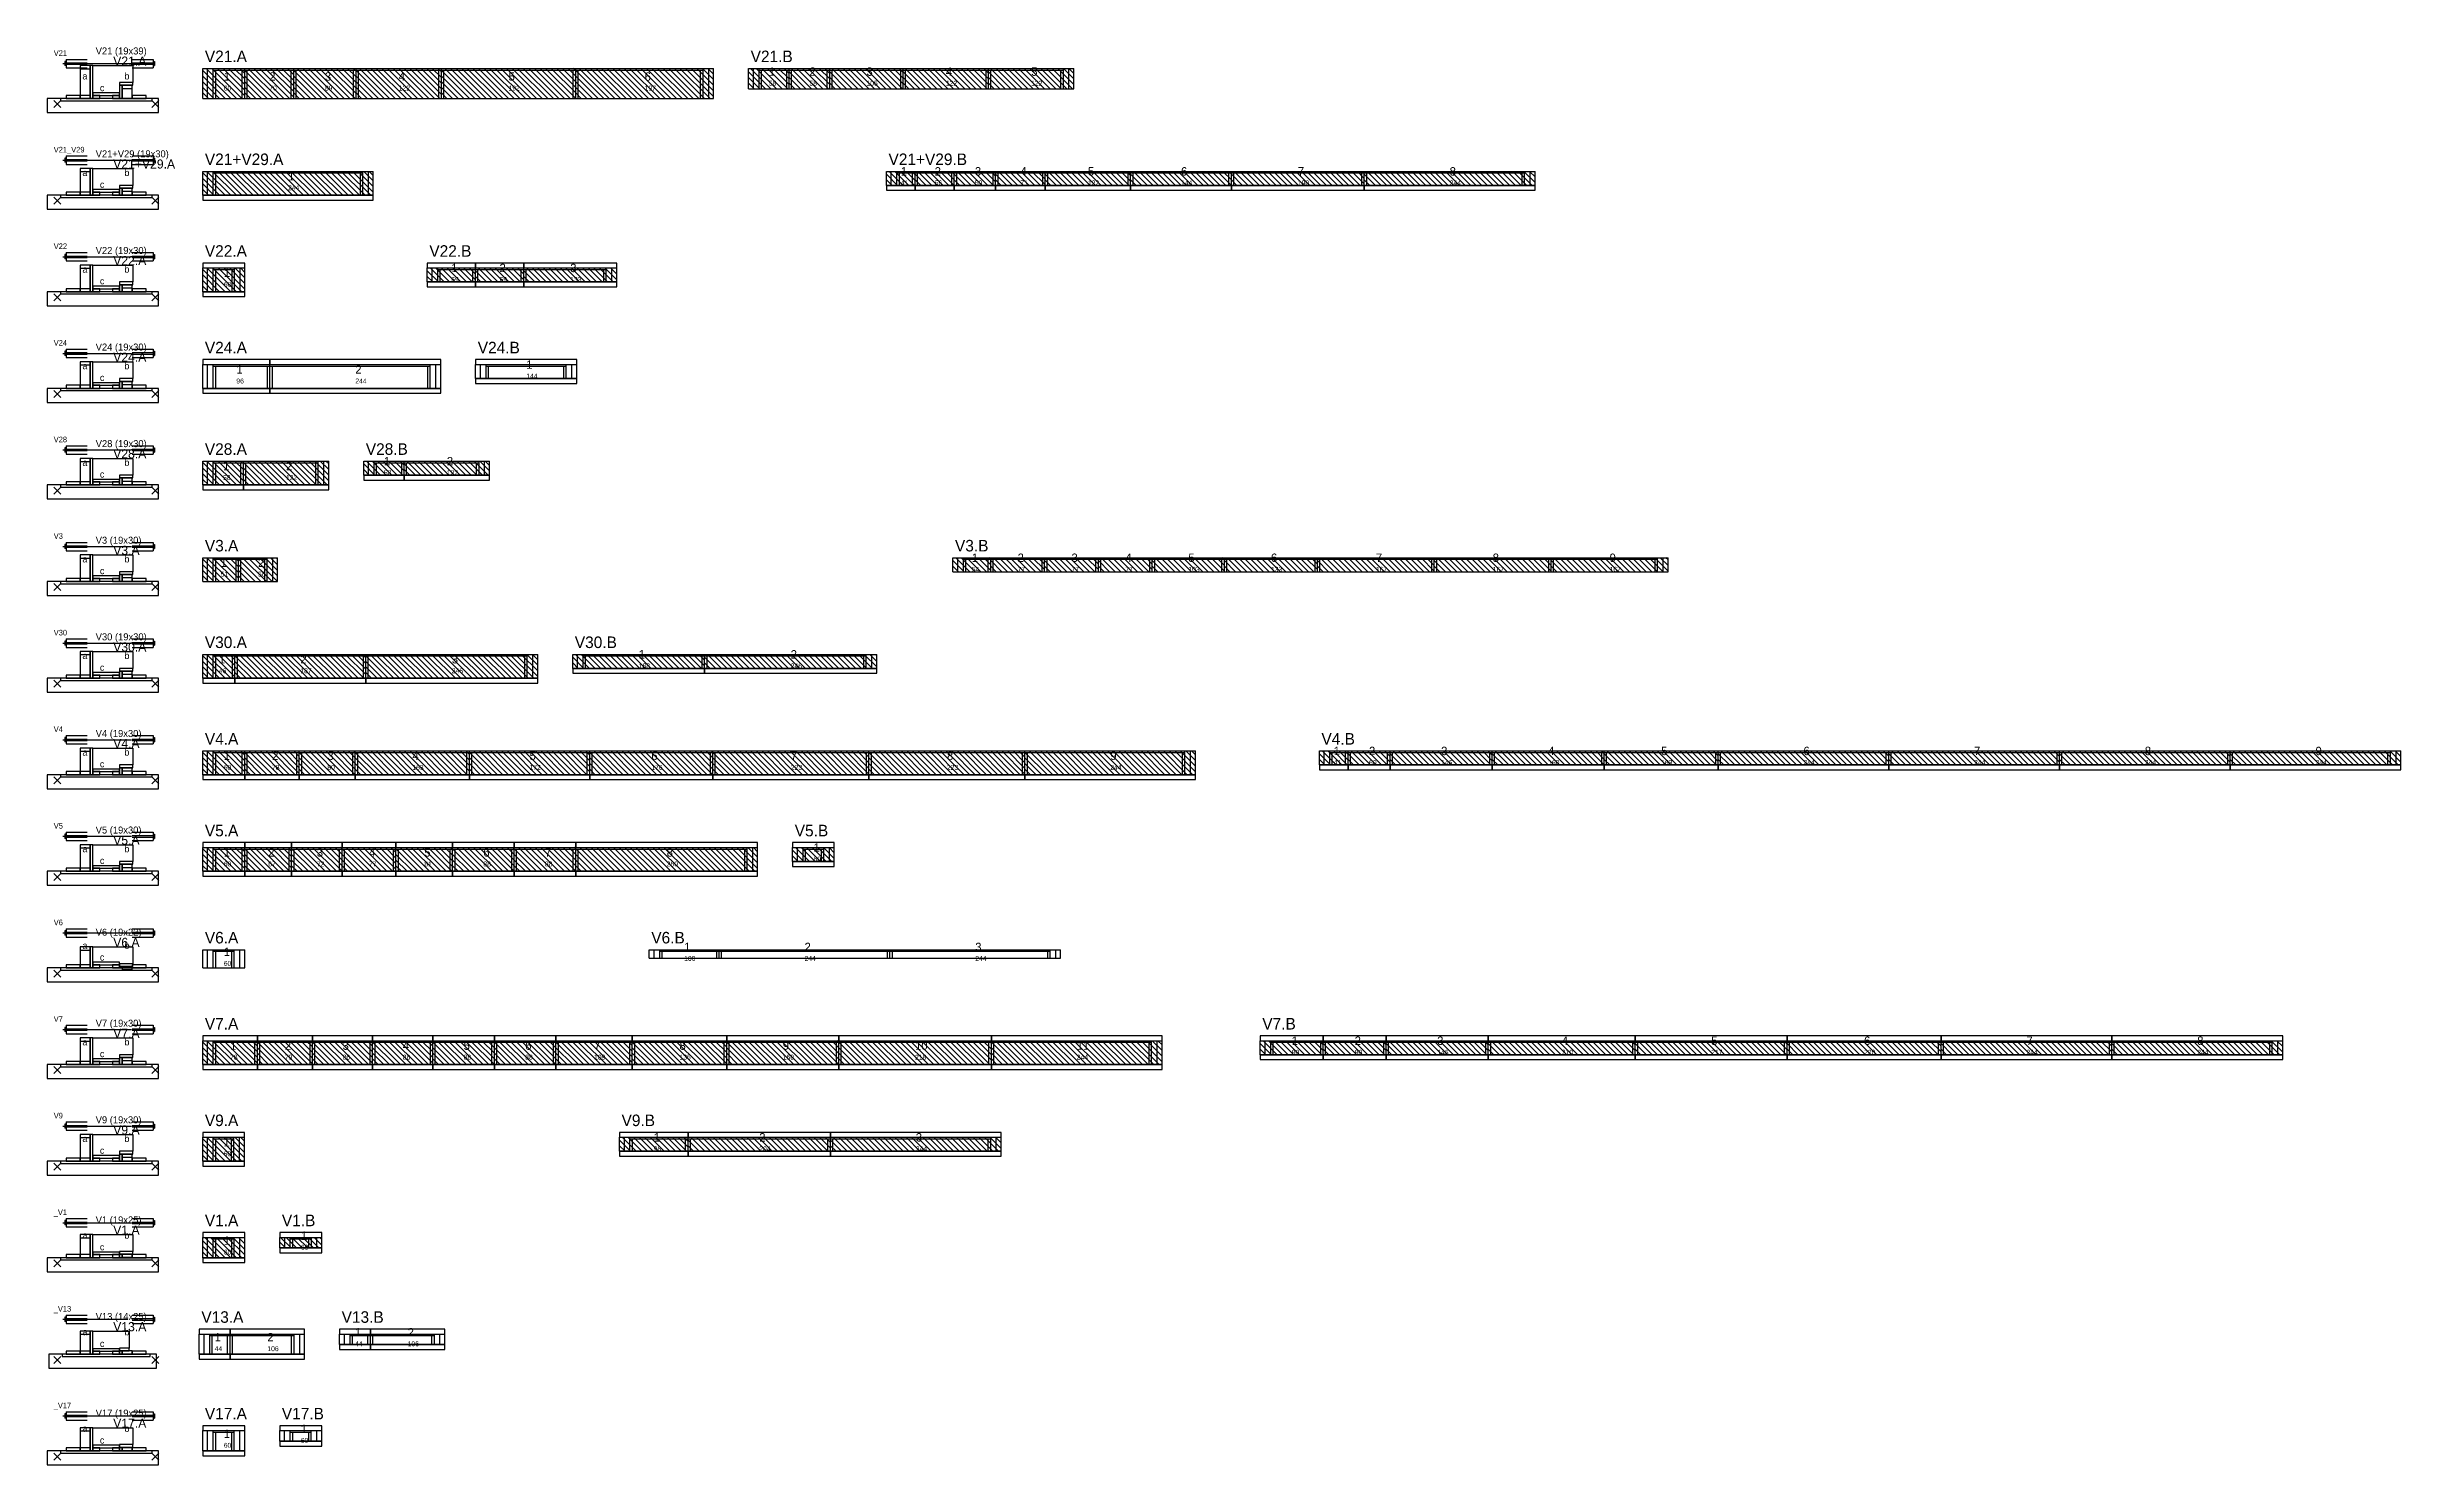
# Model space of a CAD drawing. Header units: metres. Extents: x -10 to 74425, y -2037 to 26.
# Drawn here: x 43336 to 46700, y -2008 to 18 of the extents above; entities that cross this region are included whole.
import ezdxf

# ---------------------------------------------------------------- set-up
doc = ezdxf.new("R2010")
doc.units = ezdxf.units.M
doc.layers.add('LABELS', color=3, linetype='Continuous')
doc.layers.add('VIGAS', color=7, linetype='Continuous')

msp = doc.modelspace()

# ---------------------------------------------------------------- texts
at = {"layer": 'LABELS'}
for s, p in [('V21', (43345.2, 5)), ('V21_V29', (43345.2, -133)), ('V22', (43345.2, -271)), ('V24', (43345.2, -409)), ('V28', (43345.2, -547)), ('V3', (43345.2, -685)), ('V30', (43345.2, -823)), ('V4', (43345.2, -961)), ('V5', (43345.2, -1099)), ('V6', (43345.2, -1237)), ('V7', (43345.2, -1375)), ('V9', (43345.2, -1513)), ('_V1', (43345.2, -1651)), ('_V13', (43345.2, -1789)), ('_V17', (43345.2, -1927))]:
    msp.add_text(s, height=8, dxfattribs=at).set_placement(p)
at = {"layer": 'VIGAS'}
for s, height, p in [('V21 (19x39)', 10, (43405.2, 7)), ('V21.A', 13, (43430.2, -9)), ('V21.A', 16.5, (43561.2, -4)), ('V21.B', 16.5, (44341.2, -4)), ('a', 9.6, (43386.2, -28.7)), ('b', 9.6, (43446.2, -28.7)), ('1', 12, (43588.2, -30.5)), ('2', 12, (43653.2, -30.5)), ('3', 12, (43732.7, -30.5)), ('4', 12, (43838.2, -30.5)), ('5', 12, (43995.2, -30.5)), ('6', 12, (44189.7, -30.5)), ('58', 7, (44367.2, -37.5)), ('1', 12, (44367.2, -23.5)), ('58', 7, (44425.2, -37.5)), ('2', 12, (44425.2, -23.5)), ('3', 12, (44506.7, -23.5)), ('105', 7, (44506.7, -37.5)), ('4', 12, (44620.2, -23.5)), ('122', 7, (44620.2, -37.5)), ('5', 12, (44742.1, -23.5)), ('122', 7, (44742.1, -37.5)), ('c', 9.6, (43411.2, -45.5)), ('60', 7, (43588.2, -44.5)), ('70', 7, (43653.2, -44.5)), ('89', 7, (43732.7, -44.5)), ('122', 7, (43838.2, -44.5)), ('192', 7, (43995.2, -44.5)), ('197', 7, (44189.7, -44.5)), ('V21+V29 (19x30)', 10, (43405.2, -140)), ('V21+V29.A', 16.5, (43561.2, -151)), ('V21+V29.B', 16.5, (44538.2, -151)), ('a', 9.6, (43386.2, -166.7)), ('V21+V29.A', 13, (43430.2, -156)), ('b', 9.6, (43446.2, -166.7)), ('1', 12, (43680.1, -173)), ('1', 12, (44555.7, -166)), ('2', 12, (44604.2, -166)), ('3', 12, (44661.7, -166)), ('4', 12, (44726.7, -166)), ('5', 12, (44823.2, -166)), ('6', 12, (44956.2, -166)), ('7', 12, (45123.2, -166)), ('8', 12, (45340.2, -166)), ('c', 9.6, (43411.2, -183.5)), ('244', 7, (43680.1, -187)), ('41', 7, (44555.7, -180)), ('56', 7, (44604.2, -180)), ('59', 7, (44661.7, -180)), ('71', 7, (44726.7, -180)), ('122', 7, (44823.2, -180)), ('144', 7, (44956.2, -180)), ('190', 7, (45123.2, -180)), ('244', 7, (45340.2, -180)), ('V22 (19x30)', 10, (43405.2, -278)), ('V22.A', 16.5, (43561.2, -282)), ('V22.B', 16.5, (43882, -282)), ('a', 9.6, (43386.2, -304.7)), ('V22.A', 13, (43430.2, -294)), ('b', 9.6, (43446.2, -304.7)), ('1', 12, (43588.4, -311)), ('1', 12, (43913.4, -304)), ('2', 12, (43982.3, -304)), ('3', 12, (44083.3, -304)), ('c', 9.6, (43411.2, -321.5)), ('60', 7, (43588.4, -325)), ('69', 7, (43913.4, -318)), ('69', 7, (43982.3, -318)), ('133', 7, (44083.3, -318)), ('V24.A', 16.5, (43561.2, -420)), ('V24.B', 16.5, (43951.2, -420)), ('a', 9.6, (43386.2, -442.7)), ('V24 (19x30)', 10, (43405.2, -416)), ('V24.A', 13, (43430.2, -432)), ('b', 9.6, (43446.2, -442.7)), ('1', 12, (43606.2, -449)), ('2', 12, (43776.2, -449)), ('1', 12, (44020.5, -442)), ('c', 9.6, (43411.2, -459.5)), ('96', 7, (43606.2, -463)), ('244', 7, (43776.2, -463)), ('144', 7, (44020.5, -456)), ('V28 (19x30)', 10, (43405.2, -554)), ('V28.A', 13, (43430.2, -570)), ('b', 9.6, (43446.2, -580.7)), ('V28.A', 16.5, (43561.2, -565)), ('V28.B', 16.5, (43791.2, -565)), ('1', 12, (43817.1, -580)), ('2', 12, (43907, -580)), ('a', 9.6, (43386.2, -580.7)), ('c', 9.6, (43411.2, -597.5)), ('58', 7, (43587.2, -601)), ('1', 12, (43587.2, -587)), ('122', 7, (43677.2, -601)), ('2', 12, (43677.2, -587)), ('58', 7, (43817.1, -594)), ('122', 7, (43907, -594)), ('V3 (19x30)', 10, (43405.2, -692)), ('V3.A', 13, (43430.2, -708)), ('V3.A', 16.5, (43561.2, -703)), ('V3.B', 16.5, (44633.2, -703)), ('1', 12, (44657.2, -718)), ('2', 12, (44722.7, -718)), ('3', 12, (44799.7, -718)), ('4', 12, (44876.7, -718)), ('5', 12, (44966.7, -718)), ('6', 12, (45084.7, -718)), ('7', 12, (45234.7, -718)), ('8', 12, (45401.7, -718)), ('9', 12, (45568.7, -718)), ('a', 9.6, (43386.2, -718.7)), ('c', 9.6, (43411.2, -735.5)), ('b', 9.6, (43446.2, -718.7)), ('51', 7, (43583.7, -739)), ('1', 12, (43583.7, -725)), ('56', 7, (43637.2, -739)), ('2', 12, (43637.2, -725)), ('54', 7, (44657.2, -732)), ('77', 7, (44722.7, -732)), ('77', 7, (44799.7, -732)), ('77', 7, (44876.7, -732)), ('103', 7, (44966.7, -732)), ('133', 7, (45084.7, -732)), ('167', 7, (45234.7, -732)), ('167', 7, (45401.7, -732)), ('167', 7, (45568.7, -732)), ('V30 (19x30)', 10, (43405.2, -830)), ('V30.A', 13, (43430.2, -846)), ('V30.A', 16.5, (43561.2, -841)), ('V30.B', 16.5, (44089.9, -841)), ('a', 9.6, (43386.2, -856.7)), ('c', 9.6, (43411.2, -873.5)), ('b', 9.6, (43446.2, -856.7)), ('46', 7, (43581.2, -877)), ('1', 12, (43581.2, -863)), ('187', 7, (43697.7, -877)), ('2', 12, (43697.7, -863)), ('246', 7, (43914.1, -877)), ('3', 12, (43914.1, -863)), ('188', 7, (44181.2, -870)), ('1', 12, (44181.2, -856)), ('246', 7, (44398.4, -870)), ('2', 12, (44398.4, -856)), ('V4 (19x30)', 10, (43405.2, -968)), ('V4.A', 13, (43430.2, -984)), ('V4.A', 16.5, (43561.2, -979)), ('V4.B', 16.5, (45156.9, -979)), ('a', 9.6, (43386.2, -994.7)), ('c', 9.6, (43411.2, -1011.5)), ('b', 9.6, (43446.2, -994.7)), ('60', 7, (43588.2, -1015)), ('1', 12, (43588.2, -1001)), ('78', 7, (43657.2, -1015)), ('2', 12, (43657.2, -1001)), ('80', 7, (43736.2, -1015)), ('3', 12, (43736.2, -1001)), ('4', 12, (43857.7, -1001)), ('163', 7, (43857.7, -1015)), ('5', 12, (44025.2, -1001)), ('172', 7, (44025.2, -1015)), ('176', 7, (44199.2, -1015)), ('6', 12, (44199.2, -1001)), ('223', 7, (44398.7, -1015)), ('7', 12, (44398.7, -1001)), ('223', 7, (44621.7, -1015)), ('8', 12, (44621.7, -1001)), ('244', 7, (44855.1, -1015)), ('9', 12, (44855.1, -1001)), ('41', 7, (45174.4, -1008)), ('1', 12, (45174.4, -994)), ('60', 7, (45224.9, -1008)), ('2', 12, (45224.9, -994)), ('3', 12, (45327.9, -994)), ('146', 7, (45327.9, -1008)), ('4', 12, (45480.9, -994)), ('160', 7, (45480.9, -1008)), ('5', 12, (45642.4, -994)), ('163', 7, (45642.4, -1008)), ('244', 7, (45845.8, -1008)), ('6', 12, (45845.8, -994)), ('244', 7, (46089.6, -1008)), ('7', 12, (46089.6, -994)), ('244', 7, (46333.6, -1008)), ('8', 12, (46333.6, -994)), ('244', 7, (46577.6, -1008)), ('9', 12, (46577.6, -994)), ('V5 (19x30)', 10, (43405.2, -1106)), ('V5.A', 13, (43430.2, -1122)), ('V5.A', 16.5, (43561.2, -1110)), ('V5.B', 16.5, (44404.2, -1110)), ('a', 9.6, (43386.2, -1132.7)), ('c', 9.6, (43411.2, -1149.5)), ('b', 9.6, (43446.2, -1132.7)), ('1', 12, (43588.2, -1139)), ('2', 12, (43651.7, -1139)), ('3', 12, (43721.2, -1139)), ('4', 12, (43795.7, -1139)), ('5', 12, (43874.7, -1139)), ('6', 12, (43959.2, -1139)), ('7', 12, (44047.2, -1139)), ('8', 12, (44221.2, -1139)), ('60', 7, (44431, -1146)), ('1', 12, (44431, -1132)), ('60', 7, (43588.2, -1153)), ('67', 7, (43651.7, -1153)), ('72', 7, (43721.2, -1153)), ('77', 7, (43795.7, -1153)), ('81', 7, (43874.7, -1153)), ('88', 7, (43959.2, -1153)), ('88', 7, (44047.2, -1153)), ('260', 7, (44221.2, -1153)), ('V6 (19x22)', 10, (43405.2, -1252)), ('a', 9.6, (43386.2, -1270.7)), ('V6.A', 13, (43430.2, -1268)), ('b', 9.6, (43446.2, -1270.7)), ('V6.A', 16.5, (43561.2, -1263)), ('1', 12, (43588.2, -1281)), ('V6.B', 16.5, (44199.2, -1263)), ('1', 12, (44246.2, -1274)), ('2', 12, (44418.2, -1274)), ('3', 12, (44662.2, -1274)), ('c', 9.6, (43411.2, -1287.5)), ('60', 7, (43588.2, -1295)), ('100', 7, (44246.2, -1288)), ('244', 7, (44418.2, -1288)), ('244', 7, (44662.2, -1288)), ('V7 (19x30)', 10, (43405.2, -1382)), ('V7.A', 16.5, (43561.2, -1386)), ('V7.B', 16.5, (45072.4, -1386)), ('a', 9.6, (43386.2, -1408.7)), ('V7.A', 13, (43430.2, -1398)), ('b', 9.6, (43446.2, -1408.7)), ('1', 12, (43597.2, -1415)), ('2', 12, (43675.6, -1415)), ('3', 12, (43758, -1415)), ('4', 12, (43844, -1415)), ('5', 12, (43931, -1415)), ('6', 12, (44019, -1415)), ('7', 12, (44117.5, -1415)), ('8', 12, (44239.5, -1415)), ('9', 12, (44387.1, -1415)), ('10', 12, (44576.2, -1415)), ('11', 12, (44807.2, -1415)), ('1', 12, (45114.4, -1408)), ('2', 12, (45204.4, -1408)), ('3', 12, (45322.4, -1408)), ('4', 12, (45500.4, -1408)), ('5', 12, (45713.9, -1408)), ('6', 12, (45932.4, -1408)), ('7', 12, (46164.4, -1408)), ('8', 12, (46408.5, -1408)), ('c', 9.6, (43411.2, -1425.5)), ('78', 7, (43597.2, -1429)), ('79', 7, (43675.6, -1429)), ('86', 7, (43758, -1429)), ('86', 7, (43844, -1429)), ('88', 7, (43931, -1429)), ('88', 7, (44019, -1429)), ('109', 7, (44117.5, -1429)), ('135', 7, (44239.5, -1429)), ('160', 7, (44387.1, -1429)), ('218', 7, (44576.2, -1429)), ('244', 7, (44807.2, -1429)), ('90', 7, (45114.4, -1422)), ('90', 7, (45204.4, -1422)), ('146', 7, (45322.4, -1422)), ('210', 7, (45500.4, -1422)), ('217', 7, (45713.9, -1422)), ('220', 7, (45932.4, -1422)), ('244', 7, (46164.4, -1422)), ('244', 7, (46408.5, -1422)), ('V9 (19x30)', 10, (43405.2, -1520)), ('V9.A', 16.5, (43561.2, -1524)), ('V9.B', 16.5, (44156.7, -1524)), ('a', 9.6, (43386.2, -1546.7)), ('V9.A', 13, (43430.2, -1536)), ('b', 9.6, (43446.2, -1546.7)), ('1', 12, (43588, -1553)), ('1', 12, (44202.7, -1546)), ('2', 12, (44353.5, -1546)), ('3', 12, (44577.2, -1546)), ('c', 9.6, (43411.2, -1563.5)), ('60', 7, (43588, -1567)), ('98', 7, (44202.7, -1560)), ('204', 7, (44353.5, -1560)), ('244', 7, (44577.2, -1560)), ('a', 9.6, (43386.2, -1684.7)), ('V1 (19x25)', 10, (43405.2, -1663)), ('V1.A', 13, (43430.2, -1679)), ('b', 9.6, (43446.2, -1684.7)), ('V1.A', 16.5, (43561.2, -1667)), ('1', 12, (43588.3, -1693.5)), ('V1.B', 16.5, (43671.3, -1667)), ('1', 12, (43698.4, -1686.5)), ('c', 9.6, (43411.2, -1701.5)), ('60', 7, (43588.3, -1707.5)), ('60', 7, (43698.4, -1700.5)), ('a', 9.6, (43386.2, -1822.7)), ('V13 (14x25)', 10, (43405.2, -1801)), ('V13.A', 13, (43430.2, -1817)), ('b', 9.6, (43446.2, -1822.7)), ('V13.A', 16.5, (43556.2, -1805)), ('V13.B', 16.5, (43756.7, -1805)), ('1', 12, (43775.7, -1824.5)), ('2', 12, (43851, -1824.5)), ('c', 9.6, (43411.2, -1839.5)), ('44', 7, (43575.2, -1845.5)), ('1', 12, (43575.2, -1831.5)), ('106', 7, (43650.5, -1845.5)), ('2', 12, (43650.5, -1831.5)), ('44', 7, (43775.7, -1838.5)), ('106', 7, (43851, -1838.5)), ('V17 (19x25)', 10, (43405.2, -1939)), ('V17.A', 13, (43430.2, -1955)), ('b', 9.6, (43446.2, -1960.7)), ('V17.A', 16.5, (43561.2, -1943)), ('V17.B', 16.5, (43671.2, -1943)), ('1', 12, (43698.2, -1962.5)), ('a', 9.6, (43386.2, -1960.7)), ('c', 9.6, (43411.2, -1977.5)), ('60', 7, (43588.2, -1983.5)), ('1', 12, (43588.2, -1969.5)), ('60', 7, (43698.2, -1976.5))]:
    msp.add_text(s, height=height, dxfattribs=at).set_placement(p)

# ---------------------------------------------------------------- linework, layer by layer
at = {"layer": 'VIGAS'}
for p, q in [((43363.2, 0), (43393.2, 0)), ((43363.2, 0), (43363.2, -12)), ((43457.2, 0), (43487.2, 0)), ((43487.2, 0), (43487.2, -12)), ((43358.2, -6), (43456.2, -6)), ((43361.2, -3), (43361.2, -9)), ((43363.2, -3), (43361.2, -3)), ((43363.2, -9), (43361.2, -9)), ((43363.2, -5), (43393.2, -5)), ((43363.2, -7), (43393.2, -7)), ((43363.2, -12), (43393.2, -12)), ((43457.2, -5), (43487.2, -5)), ((43457.2, -7), (43487.2, -7)), ((43457.2, -12), (43487.2, -12)), ((43487.2, -3), (43489.2, -3)), ((43487.2, -9), (43489.2, -9)), ((43489.2, -3), (43489.2, -9)), ((43558.2, -13), (43618.2, -13)), ((43558.2, -56), (43558.2, -13)), ((43598.2, -56), (43558.2, -16)), ((43590.2, -56), (43558.2, -24)), ((43582.2, -56), (43558.2, -32)), ((43606.2, -56), (43563.2, -13)), ((43565.2, -56), (43565.2, -13)), ((43614.2, -56), (43571.2, -13)), ((43573.2, -56), (43573.2, -13)), ((43573.2, -15.2), (43618.2, -15.2)), ((43576.7, -56), (43576.7, -15.2)), ((43618.2, -52), (43579.2, -13)), ((43618.2, -44), (43587.2, -13)), ((43618.2, -36), (43595.2, -13)), ((43618.2, -28), (43603.2, -13)), ((43618.2, -20), (43611.2, -13)), ((43614.7, -56), (43614.7, -15.2)), ((43618.2, -56), (43618.2, -13)), ((43618.2, -56), (43618.2, -13)), ((43618.2, -13), (43688.2, -13)), ((43618.2, -56), (43618.2, -13)), ((43618.2, -56), (43618.2, -13)), ((43618.2, -56), (43618.2, -13)), ((43618.2, -15.2), (43688.2, -15.2)), ((43658.2, -56), (43618.2, -16)), ((43650.2, -56), (43618.2, -24)), ((43642.2, -56), (43618.2, -32)), ((43621.7, -56), (43621.7, -15.2)), ((43666.2, -56), (43623.2, -13)), ((43674.2, -56), (43631.2, -13)), ((43682.2, -56), (43639.2, -13)), ((43688.2, -54), (43647.2, -13)), ((43688.2, -46), (43655.2, -13)), ((43688.2, -38), (43663.2, -13)), ((43688.2, -30), (43671.2, -13)), ((43688.2, -22), (43679.2, -13)), ((43684.7, -56), (43684.7, -15.2)), ((43688.2, -14), (43687.2, -13)), ((43688.2, -56), (43688.2, -13)), ((43688.2, -56), (43688.2, -13)), ((43688.2, -13), (43777.2, -13)), ((43688.2, -56), (43688.2, -13)), ((43688.2, -56), (43688.2, -13)), ((43688.2, -56), (43688.2, -13)), ((43688.2, -15.2), (43777.2, -15.2)), ((43728.2, -56), (43688.2, -16)), ((43720.2, -56), (43688.2, -24)), ((43712.2, -56), (43688.2, -32)), ((43691.7, -56), (43691.7, -15.2)), ((43736.2, -56), (43693.2, -13)), ((43744.2, -56), (43701.2, -13)), ((43752.2, -56), (43709.2, -13)), ((43760.2, -56), (43717.2, -13)), ((43768.2, -56), (43725.2, -13)), ((43776.2, -56), (43733.2, -13)), ((43777.2, -49), (43741.2, -13)), ((43777.2, -41), (43749.2, -13)), ((43777.2, -33), (43757.2, -13)), ((43777.2, -25), (43765.2, -13)), ((43777.2, -17), (43773.2, -13)), ((43773.7, -56), (43773.7, -15.2)), ((43777.2, -56), (43777.2, -13)), ((43777.2, -56), (43777.2, -13)), ((43777.2, -13), (43899.2, -13)), ((43777.2, -56), (43777.2, -13)), ((43777.2, -56), (43777.2, -13)), ((43777.2, -56), (43777.2, -13)), ((43777.2, -15.2), (43899.2, -15.2)), ((43817.2, -56), (43777.2, -16)), ((43809.2, -56), (43777.2, -24)), ((43801.2, -56), (43777.2, -32)), ((43780.7, -56), (43780.7, -15.2)), ((43825.2, -56), (43782.2, -13)), ((43833.2, -56), (43790.2, -13)), ((43841.2, -56), (43798.2, -13)), ((43849.2, -56), (43806.2, -13)), ((43857.2, -56), (43814.2, -13)), ((43865.2, -56), (43822.2, -13)), ((43873.2, -56), (43830.2, -13)), ((43881.2, -56), (43838.2, -13)), ((43889.2, -56), (43846.2, -13)), ((43897.2, -56), (43854.2, -13)), ((43899.2, -50), (43862.2, -13)), ((43899.2, -42), (43870.2, -13)), ((43899.2, -34), (43878.2, -13)), ((43899.2, -26), (43886.2, -13)), ((43899.2, -18), (43894.2, -13)), ((43895.7, -56), (43895.7, -15.2)), ((43899.2, -56), (43899.2, -13)), ((43899.2, -56), (43899.2, -13)), ((43899.2, -13), (44091.2, -13)), ((43899.2, -56), (43899.2, -13)), ((43899.2, -56), (43899.2, -13)), ((43899.2, -56), (43899.2, -13)), ((43899.2, -15.2), (44091.2, -15.2)), ((43939.2, -56), (43899.2, -16)), ((43931.2, -56), (43899.2, -24)), ((43923.2, -56), (43899.2, -32)), ((43902.7, -56), (43902.7, -15.2)), ((43947.2, -56), (43904.2, -13)), ((43955.2, -56), (43912.2, -13)), ((43963.2, -56), (43920.2, -13)), ((43971.2, -56), (43928.2, -13)), ((43979.2, -56), (43936.2, -13)), ((43987.2, -56), (43944.2, -13)), ((43995.2, -56), (43952.2, -13)), ((44003.2, -56), (43960.2, -13)), ((44011.2, -56), (43968.2, -13)), ((44019.2, -56), (43976.2, -13)), ((44027.2, -56), (43984.2, -13)), ((44035.2, -56), (43992.2, -13)), ((44043.2, -56), (44000.2, -13)), ((44051.2, -56), (44008.2, -13)), ((44059.2, -56), (44016.2, -13)), ((44067.2, -56), (44024.2, -13)), ((44075.2, -56), (44032.2, -13)), ((44083.2, -56), (44040.2, -13)), ((44091.2, -56), (44048.2, -13)), ((44091.2, -48), (44056.2, -13)), ((44091.2, -40), (44064.2, -13)), ((44091.2, -32), (44072.2, -13)), ((44091.2, -24), (44080.2, -13)), ((44087.7, -56), (44087.7, -15.2)), ((44091.2, -16), (44088.2, -13)), ((44091.2, -56), (44091.2, -13)), ((44091.2, -56), (44091.2, -13)), ((44091.2, -13), (44288.2, -13)), ((44091.2, -56), (44091.2, -13)), ((44091.2, -56), (44091.2, -13)), ((44091.2, -56), (44091.2, -13)), ((44091.2, -15.2), (44273.2, -15.2)), ((44131.2, -56), (44091.2, -16)), ((44123.2, -56), (44091.2, -24)), ((44115.2, -56), (44091.2, -32)), ((44094.7, -56), (44094.7, -15.2)), ((44139.2, -56), (44096.2, -13)), ((44147.2, -56), (44104.2, -13)), ((44155.2, -56), (44112.2, -13)), ((44163.2, -56), (44120.2, -13)), ((44171.2, -56), (44128.2, -13)), ((44179.2, -56), (44136.2, -13)), ((44187.2, -56), (44144.2, -13)), ((44195.2, -56), (44152.2, -13)), ((44203.2, -56), (44160.2, -13)), ((44211.2, -56), (44168.2, -13)), ((44219.2, -56), (44176.2, -13)), ((44227.2, -56), (44184.2, -13)), ((44235.2, -56), (44192.2, -13)), ((44243.2, -56), (44200.2, -13)), ((44251.2, -56), (44208.2, -13)), ((44259.2, -56), (44216.2, -13)), ((44267.2, -56), (44224.2, -13)), ((44275.2, -56), (44232.2, -13)), ((44283.2, -56), (44240.2, -13)), ((44288.2, -53), (44248.2, -13)), ((44288.2, -45), (44256.2, -13)), ((44288.2, -37), (44264.2, -13)), ((44269.7, -56), (44269.7, -15.2)), ((44288.2, -29), (44272.2, -13)), ((44273.2, -56), (44273.2, -13)), ((44288.2, -21), (44280.2, -13)), ((44281.2, -56), (44281.2, -13)), ((44288.2, -56), (44288.2, -13)), ((44288.2, -13), (44288.2, -13)), ((44338.2, -13), (44396.2, -13)), ((44338.2, -42), (44338.2, -13)), ((44362.2, -42), (44338.2, -18)), ((44354.2, -42), (44338.2, -26)), ((44370.2, -42), (44341.2, -13)), ((44345.2, -42), (44345.2, -13)), ((44378.2, -42), (44349.2, -13)), ((44353.2, -42), (44353.2, -13)), ((44353.2, -15.2), (44396.2, -15.2)), ((44356.7, -42), (44356.7, -15.2)), ((44386.2, -42), (44357.2, -13)), ((44394.2, -42), (44365.2, -13)), ((44396.2, -36), (44373.2, -13)), ((44396.2, -28), (44381.2, -13)), ((44396.2, -20), (44389.2, -13)), ((44392.7, -42), (44392.7, -15.2)), ((44396.2, -42), (44396.2, -13)), ((44396.2, -42), (44396.2, -13)), ((44396.2, -13), (44454.2, -13)), ((44396.2, -42), (44396.2, -13)), ((44396.2, -42), (44396.2, -13)), ((44396.2, -42), (44396.2, -13)), ((44396.2, -15.2), (44454.2, -15.2)), ((44420.2, -42), (44396.2, -18)), ((44412.2, -42), (44396.2, -26)), ((44428.2, -42), (44399.2, -13)), ((44399.7, -42), (44399.7, -15.2)), ((44436.2, -42), (44407.2, -13)), ((44444.2, -42), (44415.2, -13)), ((44452.2, -42), (44423.2, -13)), ((44454.2, -36), (44431.2, -13)), ((44454.2, -28), (44439.2, -13)), ((44454.2, -20), (44447.2, -13)), ((44450.7, -42), (44450.7, -15.2)), ((44454.2, -42), (44454.2, -13)), ((44454.2, -42), (44454.2, -13)), ((44454.2, -13), (44559.2, -13)), ((44454.2, -42), (44454.2, -13)), ((44454.2, -42), (44454.2, -13)), ((44454.2, -42), (44454.2, -13)), ((44454.2, -15.2), (44559.2, -15.2)), ((44478.2, -42), (44454.2, -18)), ((44470.2, -42), (44454.2, -26)), ((44486.2, -42), (44457.2, -13)), ((44457.7, -42), (44457.7, -15.2)), ((44494.2, -42), (44465.2, -13)), ((44502.2, -42), (44473.2, -13)), ((44510.2, -42), (44481.2, -13)), ((44518.2, -42), (44489.2, -13)), ((44526.2, -42), (44497.2, -13)), ((44534.2, -42), (44505.2, -13)), ((44542.2, -42), (44513.2, -13)), ((44550.2, -42), (44521.2, -13)), ((44558.2, -42), (44529.2, -13)), ((44559.2, -35), (44537.2, -13)), ((44559.2, -27), (44545.2, -13)), ((44559.2, -19), (44553.2, -13)), ((44555.7, -42), (44555.7, -15.2)), ((44559.2, -42), (44559.2, -13)), ((44559.2, -42), (44559.2, -13)), ((44559.2, -13), (44681.1, -13)), ((44559.2, -42), (44559.2, -13)), ((44559.2, -42), (44559.2, -13)), ((44559.2, -42), (44559.2, -13)), ((44559.2, -15.2), (44681.1, -15.2)), ((44583.2, -42), (44559.2, -18)), ((44575.2, -42), (44559.2, -26)), ((44591.2, -42), (44562.2, -13)), ((44562.7, -42), (44562.7, -15.2)), ((44599.2, -42), (44570.2, -13)), ((44607.2, -42), (44578.2, -13)), ((44615.2, -42), (44586.2, -13)), ((44623.2, -42), (44594.2, -13)), ((44631.2, -42), (44602.2, -13)), ((44639.2, -42), (44610.2, -13)), ((44647.2, -42), (44618.2, -13)), ((44655.2, -42), (44626.2, -13)), ((44663.2, -42), (44634.2, -13)), ((44671.2, -42), (44642.2, -13)), ((44679.2, -42), (44650.2, -13)), ((44681.1, -35.9), (44658.2, -13)), ((44681.1, -27.9), (44666.2, -13)), ((44681.1, -19.9), (44674.2, -13)), ((44677.6, -42), (44677.6, -15.2)), ((44681.1, -42), (44681.1, -13)), ((44681.1, -42), (44681.1, -13)), ((44681.1, -13), (44803.1, -13)), ((44681.1, -42), (44681.1, -13)), ((44681.1, -42), (44681.1, -13)), ((44681.1, -42), (44681.1, -13)), ((44681.1, -15.2), (44788.1, -15.2)), ((44705.1, -42), (44681.1, -18)), ((44697.1, -42), (44681.1, -26)), ((44713.1, -42), (44684.1, -13)), ((44684.6, -42), (44684.6, -15.2)), ((44721.1, -42), (44692.1, -13)), ((44729.1, -42), (44700.1, -13)), ((44737.1, -42), (44708.1, -13)), ((44745.1, -42), (44716.1, -13)), ((44753.1, -42), (44724.1, -13)), ((44761.1, -42), (44732.1, -13)), ((44769.1, -42), (44740.1, -13)), ((44777.1, -42), (44748.1, -13)), ((44785.1, -42), (44756.1, -13)), ((44793.1, -42), (44764.1, -13)), ((44801.1, -42), (44772.1, -13)), ((44803.1, -36), (44780.1, -13)), ((44784.6, -42), (44784.6, -15.2)), ((44788.1, -42), (44788.1, -13)), ((44803.1, -28), (44788.1, -13)), ((44796.1, -42), (44796.1, -13)), ((44803.1, -20), (44796.1, -13)), ((44803.1, -42), (44803.1, -13)), ((43345.2, -69), (43355.2, -59)), ((43345.2, -59), (43355.2, -69)), ((43485.2, -69), (43495.2, -59)), ((43485.2, -59), (43495.2, -69)), ((43574.2, -56), (43558.2, -40)), ((43566.2, -56), (43558.2, -48)), ((43558.2, -56), (43618.2, -56)), ((43558.2, -56), (43558.2, -56)), ((43573.2, -56), (43576.7, -56)), ((43614.7, -56), (43618.2, -56)), ((43634.2, -56), (43618.2, -40)), ((43626.2, -56), (43618.2, -48)), ((43618.2, -56), (43688.2, -56)), ((43618.2, -56), (43621.7, -56)), ((43618.2, -56), (43618.2, -56)), ((43684.7, -56), (43688.2, -56)), ((43704.2, -56), (43688.2, -40)), ((43696.2, -56), (43688.2, -48)), ((43688.2, -56), (43777.2, -56)), ((43688.2, -56), (43691.7, -56)), ((43688.2, -56), (43688.2, -56)), ((43773.7, -56), (43777.2, -56)), ((43793.2, -56), (43777.2, -40)), ((43785.2, -56), (43777.2, -48)), ((43777.2, -56), (43899.2, -56)), ((43777.2, -56), (43780.7, -56)), ((43777.2, -56), (43777.2, -56)), ((43895.7, -56), (43899.2, -56)), ((43915.2, -56), (43899.2, -40)), ((43907.2, -56), (43899.2, -48)), ((43899.2, -56), (44091.2, -56)), ((43899.2, -56), (43902.7, -56)), ((43899.2, -56), (43899.2, -56)), ((44087.7, -56), (44091.2, -56)), ((44107.2, -56), (44091.2, -40)), ((44099.2, -56), (44091.2, -48)), ((44091.2, -56), (44288.2, -56)), ((44091.2, -56), (44094.7, -56)), ((44091.2, -56), (44091.2, -56)), ((44269.7, -56), (44273.2, -56)), ((44346.2, -42), (44338.2, -34)), ((44338.2, -42), (44396.2, -42)), ((44338.2, -42), (44338.2, -42)), ((44353.2, -42), (44356.7, -42)), ((44392.7, -42), (44396.2, -42)), ((44404.2, -42), (44396.2, -34)), ((44396.2, -42), (44454.2, -42)), ((44396.2, -42), (44399.7, -42)), ((44396.2, -42), (44396.2, -42)), ((44450.7, -42), (44454.2, -42)), ((44462.2, -42), (44454.2, -34)), ((44454.2, -42), (44559.2, -42)), ((44454.2, -42), (44457.7, -42)), ((44454.2, -42), (44454.2, -42)), ((44555.7, -42), (44559.2, -42)), ((44567.2, -42), (44559.2, -34)), ((44559.2, -42), (44681.1, -42)), ((44559.2, -42), (44562.7, -42)), ((44559.2, -42), (44559.2, -42)), ((44677.6, -42), (44681.1, -42)), ((44689.1, -42), (44681.1, -34)), ((44681.1, -42), (44803.1, -42)), ((44681.1, -42), (44684.6, -42)), ((44681.1, -42), (44681.1, -42)), ((44784.6, -42), (44788.1, -42)), ((43358.2, -144), (43456.2, -144)), ((43361.2, -141), (43361.2, -147)), ((43363.2, -141), (43361.2, -141)), ((43363.2, -147), (43361.2, -147)), ((43363.2, -138), (43393.2, -138)), ((43363.2, -138), (43363.2, -150)), ((43363.2, -143), (43393.2, -143)), ((43363.2, -145), (43393.2, -145)), ((43363.2, -150), (43393.2, -150)), ((43457.2, -138), (43487.2, -138)), ((43457.2, -143), (43487.2, -143)), ((43457.2, -145), (43487.2, -145)), ((43457.2, -150), (43487.2, -150)), ((43487.2, -138), (43487.2, -150)), ((43487.2, -141), (43489.2, -141)), ((43487.2, -147), (43489.2, -147)), ((43489.2, -141), (43489.2, -147)), ((43558.2, -160), (43801.9, -160)), ((43558.2, -194), (43558.2, -160)), ((43590.2, -194), (43558.2, -162)), ((43598.2, -194), (43564.2, -160)), ((43565.2, -194), (43565.2, -160)), ((43606.2, -194), (43572.2, -160)), ((43573.2, -194), (43573.2, -160)), ((43573.2, -162.2), (43786.9, -162.2)), ((43576.7, -194), (43576.7, -162.2)), ((43614.2, -194), (43580.2, -160)), ((43622.2, -194), (43588.2, -160)), ((43630.2, -194), (43596.2, -160)), ((43638.2, -194), (43604.2, -160)), ((43646.2, -194), (43612.2, -160)), ((43654.2, -194), (43620.2, -160)), ((43662.2, -194), (43628.2, -160)), ((43670.2, -194), (43636.2, -160)), ((43678.2, -194), (43644.2, -160)), ((43686.2, -194), (43652.2, -160)), ((43694.2, -194), (43660.2, -160)), ((43702.2, -194), (43668.2, -160)), ((43710.2, -194), (43676.2, -160)), ((43718.2, -194), (43684.2, -160)), ((43726.2, -194), (43692.2, -160)), ((43734.2, -194), (43700.2, -160)), ((43742.2, -194), (43708.2, -160)), ((43750.2, -194), (43716.2, -160)), ((43758.2, -194), (43724.2, -160)), ((43766.2, -194), (43732.2, -160)), ((43774.2, -194), (43740.2, -160)), ((43782.2, -194), (43748.2, -160)), ((43790.2, -194), (43756.2, -160)), ((43798.2, -194), (43764.2, -160)), ((43801.9, -189.7), (43772.2, -160)), ((43801.9, -181.7), (43780.2, -160)), ((43783.4, -194), (43783.4, -162.2)), ((43786.9, -194), (43786.9, -160)), ((43801.9, -173.7), (43788.2, -160)), ((43794.9, -194), (43794.9, -160)), ((43801.9, -165.7), (43796.2, -160)), ((43801.9, -194), (43801.9, -160)), ((44535.2, -160), (44576.2, -160)), ((44535.2, -180), (44535.2, -160)), ((44551.2, -180), (44535.2, -164)), ((44559.2, -180), (44539.2, -160)), ((44542.2, -180), (44542.2, -160)), ((44567.2, -180), (44547.2, -160)), ((44550.2, -180), (44550.2, -160)), ((44550.2, -162.2), (44576.2, -162.2)), ((44553.7, -180), (44553.7, -162.2)), ((44575.2, -180), (44555.2, -160)), ((44576.2, -173), (44563.2, -160)), ((44576.2, -165), (44571.2, -160)), ((44572.7, -180), (44572.7, -162.2)), ((44576.2, -180), (44576.2, -160)), ((44576.2, -180), (44576.2, -160)), ((44576.2, -160), (44632.2, -160)), ((44576.2, -180), (44576.2, -160)), ((44576.2, -180), (44576.2, -160)), ((44576.2, -180), (44576.2, -160)), ((44576.2, -162.2), (44632.2, -162.2)), ((44592.2, -180), (44576.2, -164)), ((44579.7, -180), (44579.7, -162.2)), ((44600.2, -180), (44580.2, -160)), ((44608.2, -180), (44588.2, -160)), ((44616.2, -180), (44596.2, -160)), ((44624.2, -180), (44604.2, -160)), ((44632.2, -180), (44612.2, -160)), ((44632.2, -172), (44620.2, -160)), ((44632.2, -164), (44628.2, -160)), ((44628.7, -180), (44628.7, -162.2)), ((44632.2, -180), (44632.2, -160)), ((44632.2, -180), (44632.2, -160)), ((44632.2, -160), (44691.2, -160)), ((44632.2, -180), (44632.2, -160)), ((44632.2, -180), (44632.2, -160)), ((44632.2, -180), (44632.2, -160)), ((44632.2, -162.2), (44691.2, -162.2)), ((44648.2, -180), (44632.2, -164)), ((44635.7, -180), (44635.7, -162.2)), ((44656.2, -180), (44636.2, -160)), ((44664.2, -180), (44644.2, -160)), ((44672.2, -180), (44652.2, -160)), ((44680.2, -180), (44660.2, -160)), ((44688.2, -180), (44668.2, -160)), ((44691.2, -175), (44676.2, -160)), ((44691.2, -167), (44684.2, -160)), ((44687.7, -180), (44687.7, -162.2)), ((44691.2, -180), (44691.2, -160)), ((44691.2, -180), (44691.2, -160)), ((44691.2, -160), (44762.2, -160)), ((44691.2, -180), (44691.2, -160)), ((44691.2, -180), (44691.2, -160)), ((44691.2, -180), (44691.2, -160)), ((44691.2, -162.2), (44762.2, -162.2)), ((44707.2, -180), (44691.2, -164)), ((44694.7, -180), (44694.7, -162.2)), ((44715.2, -180), (44695.2, -160)), ((44723.2, -180), (44703.2, -160)), ((44731.2, -180), (44711.2, -160)), ((44739.2, -180), (44719.2, -160)), ((44747.2, -180), (44727.2, -160)), ((44755.2, -180), (44735.2, -160)), ((44762.2, -179), (44743.2, -160)), ((44762.2, -171), (44751.2, -160)), ((44758.7, -180), (44758.7, -162.2)), ((44762.2, -163), (44759.2, -160)), ((44762.2, -180), (44762.2, -160)), ((44762.2, -180), (44762.2, -160)), ((44762.2, -160), (44884.2, -160)), ((44762.2, -180), (44762.2, -160)), ((44762.2, -180), (44762.2, -160)), ((44762.2, -180), (44762.2, -160)), ((44762.2, -162.2), (44884.2, -162.2)), ((44778.2, -180), (44762.2, -164)), ((44765.7, -180), (44765.7, -162.2)), ((44786.2, -180), (44766.2, -160)), ((44794.2, -180), (44774.2, -160)), ((44802.2, -180), (44782.2, -160)), ((44810.2, -180), (44790.2, -160)), ((44818.2, -180), (44798.2, -160)), ((44826.2, -180), (44806.2, -160)), ((44834.2, -180), (44814.2, -160)), ((44842.2, -180), (44822.2, -160)), ((44850.2, -180), (44830.2, -160)), ((44858.2, -180), (44838.2, -160)), ((44866.2, -180), (44846.2, -160)), ((44874.2, -180), (44854.2, -160)), ((44882.2, -180), (44862.2, -160)), ((44884.2, -174), (44870.2, -160)), ((44884.2, -166), (44878.2, -160)), ((44880.7, -180), (44880.7, -162.2)), ((44884.2, -180), (44884.2, -160)), ((44884.2, -180), (44884.2, -160)), ((44884.2, -160), (45028.2, -160)), ((44884.2, -180), (44884.2, -160)), ((44884.2, -180), (44884.2, -160)), ((44884.2, -180), (44884.2, -160)), ((44884.2, -162.2), (45028.2, -162.2)), ((44900.2, -180), (44884.2, -164)), ((44887.7, -180), (44887.7, -162.2)), ((44908.2, -180), (44888.2, -160)), ((44916.2, -180), (44896.2, -160)), ((44924.2, -180), (44904.2, -160)), ((44932.2, -180), (44912.2, -160)), ((44940.2, -180), (44920.2, -160)), ((44948.2, -180), (44928.2, -160)), ((44956.2, -180), (44936.2, -160)), ((44964.2, -180), (44944.2, -160)), ((44972.2, -180), (44952.2, -160)), ((44980.2, -180), (44960.2, -160)), ((44988.2, -180), (44968.2, -160)), ((44996.2, -180), (44976.2, -160)), ((45004.2, -180), (44984.2, -160)), ((45012.2, -180), (44992.2, -160)), ((45020.2, -180), (45000.2, -160)), ((45028.2, -180), (45008.2, -160)), ((45028.2, -172), (45016.2, -160)), ((45028.2, -164), (45024.2, -160)), ((45024.7, -180), (45024.7, -162.2)), ((45028.2, -180), (45028.2, -160)), ((45028.2, -180), (45028.2, -160)), ((45028.2, -160), (45218.2, -160)), ((45028.2, -180), (45028.2, -160)), ((45028.2, -180), (45028.2, -160)), ((45028.2, -180), (45028.2, -160)), ((45028.2, -162.2), (45218.2, -162.2)), ((45044.2, -180), (45028.2, -164)), ((45031.7, -180), (45031.7, -162.2)), ((45052.2, -180), (45032.2, -160)), ((45060.2, -180), (45040.2, -160)), ((45068.2, -180), (45048.2, -160)), ((45076.2, -180), (45056.2, -160)), ((45084.2, -180), (45064.2, -160)), ((45092.2, -180), (45072.2, -160)), ((45100.2, -180), (45080.2, -160)), ((45108.2, -180), (45088.2, -160)), ((45116.2, -180), (45096.2, -160)), ((45124.2, -180), (45104.2, -160)), ((45132.2, -180), (45112.2, -160)), ((45140.2, -180), (45120.2, -160)), ((45148.2, -180), (45128.2, -160)), ((45156.2, -180), (45136.2, -160)), ((45164.2, -180), (45144.2, -160)), ((45172.2, -180), (45152.2, -160)), ((45180.2, -180), (45160.2, -160)), ((45188.2, -180), (45168.2, -160)), ((45196.2, -180), (45176.2, -160)), ((45204.2, -180), (45184.2, -160)), ((45212.2, -180), (45192.2, -160)), ((45218.2, -178), (45200.2, -160)), ((45218.2, -170), (45208.2, -160)), ((45214.7, -180), (45214.7, -162.2)), ((45218.2, -162), (45216.2, -160)), ((45218.2, -180), (45218.2, -160)), ((45218.2, -180), (45218.2, -160)), ((45218.2, -160), (45462.2, -160)), ((45218.2, -180), (45218.2, -160)), ((45218.2, -180), (45218.2, -160)), ((45218.2, -180), (45218.2, -160)), ((45218.2, -162.2), (45447.2, -162.2)), ((45234.2, -180), (45218.2, -164)), ((45221.7, -180), (45221.7, -162.2)), ((45242.2, -180), (45222.2, -160)), ((45250.2, -180), (45230.2, -160)), ((45258.2, -180), (45238.2, -160)), ((45266.2, -180), (45246.2, -160)), ((45274.2, -180), (45254.2, -160)), ((45282.2, -180), (45262.2, -160)), ((45290.2, -180), (45270.2, -160)), ((45298.2, -180), (45278.2, -160)), ((45306.2, -180), (45286.2, -160)), ((45314.2, -180), (45294.2, -160)), ((45322.2, -180), (45302.2, -160)), ((45330.2, -180), (45310.2, -160)), ((45338.2, -180), (45318.2, -160)), ((45346.2, -180), (45326.2, -160)), ((45354.2, -180), (45334.2, -160)), ((45362.2, -180), (45342.2, -160)), ((45370.2, -180), (45350.2, -160)), ((45378.2, -180), (45358.2, -160)), ((45386.2, -180), (45366.2, -160)), ((45394.2, -180), (45374.2, -160)), ((45402.2, -180), (45382.2, -160)), ((45410.2, -180), (45390.2, -160)), ((45418.2, -180), (45398.2, -160)), ((45426.2, -180), (45406.2, -160)), ((45434.2, -180), (45414.2, -160)), ((45442.2, -180), (45422.2, -160)), ((45450.2, -180), (45430.2, -160)), ((45458.2, -180), (45438.2, -160)), ((45443.7, -180), (45443.7, -162.2)), ((45462.2, -176), (45446.2, -160)), ((45447.2, -180), (45447.2, -160)), ((45462.2, -168), (45454.2, -160)), ((45455.2, -180), (45455.2, -160)), ((45462.2, -180), (45462.2, -160)), ((45462.2, -160), (45462.2, -160)), ((43345.2, -207), (43355.2, -197)), ((43345.2, -197), (43355.2, -207)), ((43485.2, -207), (43495.2, -197)), ((43485.2, -197), (43495.2, -207)), ((43582.2, -194), (43558.2, -170)), ((43574.2, -194), (43558.2, -178)), ((43566.2, -194), (43558.2, -186)), ((43558.2, -194), (43801.9, -194)), ((43558.2, -194), (43558.2, -194)), ((43573.2, -194), (43576.7, -194)), ((43783.4, -194), (43786.9, -194)), ((44543.2, -180), (44535.2, -172)), ((44535.2, -180), (44576.2, -180)), ((44535.2, -180), (44535.2, -180)), ((44550.2, -180), (44553.7, -180)), ((44572.7, -180), (44576.2, -180)), ((44584.2, -180), (44576.2, -172)), ((44576.2, -180), (44632.2, -180)), ((44576.2, -180), (44579.7, -180)), ((44576.2, -180), (44576.2, -180)), ((44628.7, -180), (44632.2, -180)), ((44640.2, -180), (44632.2, -172)), ((44632.2, -180), (44691.2, -180)), ((44632.2, -180), (44635.7, -180)), ((44632.2, -180), (44632.2, -180)), ((44687.7, -180), (44691.2, -180)), ((44699.2, -180), (44691.2, -172)), ((44691.2, -180), (44762.2, -180)), ((44691.2, -180), (44694.7, -180)), ((44691.2, -180), (44691.2, -180)), ((44758.7, -180), (44762.2, -180)), ((44770.2, -180), (44762.2, -172)), ((44762.2, -180), (44884.2, -180)), ((44762.2, -180), (44765.7, -180)), ((44762.2, -180), (44762.2, -180)), ((44880.7, -180), (44884.2, -180)), ((44892.2, -180), (44884.2, -172)), ((44884.2, -180), (45028.2, -180)), ((44884.2, -180), (44887.7, -180)), ((44884.2, -180), (44884.2, -180)), ((45024.7, -180), (45028.2, -180)), ((45036.2, -180), (45028.2, -172)), ((45028.2, -180), (45218.2, -180)), ((45028.2, -180), (45031.7, -180)), ((45028.2, -180), (45028.2, -180)), ((45214.7, -180), (45218.2, -180)), ((45226.2, -180), (45218.2, -172)), ((45218.2, -180), (45462.2, -180)), ((45218.2, -180), (45221.7, -180)), ((45218.2, -180), (45218.2, -180)), ((45443.7, -180), (45447.2, -180)), ((43358.2, -282), (43456.2, -282)), ((43361.2, -279), (43361.2, -285)), ((43363.2, -279), (43361.2, -279)), ((43363.2, -285), (43361.2, -285)), ((43363.2, -276), (43393.2, -276)), ((43363.2, -276), (43363.2, -288)), ((43363.2, -281), (43393.2, -281)), ((43363.2, -283), (43393.2, -283)), ((43363.2, -288), (43393.2, -288)), ((43457.2, -276), (43487.2, -276)), ((43457.2, -281), (43487.2, -281)), ((43457.2, -283), (43487.2, -283)), ((43457.2, -288), (43487.2, -288)), ((43487.2, -276), (43487.2, -288)), ((43487.2, -279), (43489.2, -279)), ((43487.2, -285), (43489.2, -285)), ((43489.2, -279), (43489.2, -285)), ((43558.2, -298), (43618.5, -298)), ((43558.2, -332), (43558.2, -298)), ((43590.2, -332), (43558.2, -300)), ((43598.2, -332), (43564.2, -298)), ((43565.2, -332), (43565.2, -298)), ((43606.2, -332), (43572.2, -298)), ((43573.2, -332), (43573.2, -298)), ((43573.2, -300.2), (43603.5, -300.2)), ((43576.7, -332), (43576.7, -300.2)), ((43614.2, -332), (43580.2, -298)), ((43618.5, -328.3), (43588.2, -298)), ((43618.5, -320.3), (43596.2, -298)), ((43600, -332), (43600, -300.2)), ((43603.5, -332), (43603.5, -298)), ((43618.5, -312.3), (43604.2, -298)), ((43611.5, -332), (43611.5, -298)), ((43618.5, -304.3), (43612.2, -298)), ((43618.5, -332), (43618.5, -298)), ((43879, -298), (43947.8, -298)), ((43879, -318), (43879, -298)), ((43895, -318), (43879, -302)), ((43903, -318), (43883, -298)), ((43886, -318), (43886, -298)), ((43911, -318), (43891, -298)), ((43894, -318), (43894, -298)), ((43894, -300.2), (43947.8, -300.2)), ((43897.5, -318), (43897.5, -300.2)), ((43919, -318), (43899, -298)), ((43927, -318), (43907, -298)), ((43935, -318), (43915, -298)), ((43943, -318), (43923, -298)), ((43947.8, -314.8), (43931, -298)), ((43947.8, -306.8), (43939, -298)), ((43944.3, -318), (43944.3, -300.2)), ((43947.8, -298.8), (43947, -298)), ((43947.8, -318), (43947.8, -298)), ((43947.8, -318), (43947.8, -298)), ((43947.8, -298), (44016.8, -298)), ((43947.8, -318), (43947.8, -298)), ((43947.8, -318), (43947.8, -298)), ((43947.8, -318), (43947.8, -298)), ((43947.8, -300.2), (44016.8, -300.2)), ((43963.8, -318), (43947.8, -302)), ((43951.3, -318), (43951.3, -300.2)), ((43971.8, -318), (43951.8, -298)), ((43979.8, -318), (43959.8, -298)), ((43987.8, -318), (43967.8, -298)), ((43995.8, -318), (43975.8, -298)), ((44003.8, -318), (43983.8, -298)), ((44011.8, -318), (43991.8, -298)), ((44016.8, -315), (43999.8, -298)), ((44016.8, -307), (44007.8, -298)), ((44013.3, -318), (44013.3, -300.2)), ((44016.8, -299), (44015.8, -298)), ((44016.8, -318), (44016.8, -298)), ((44016.8, -318), (44016.8, -298)), ((44016.8, -298), (44149.8, -298)), ((44016.8, -318), (44016.8, -298)), ((44016.8, -318), (44016.8, -298)), ((44016.8, -318), (44016.8, -298)), ((44016.8, -300.2), (44134.8, -300.2)), ((44032.8, -318), (44016.8, -302)), ((44020.3, -318), (44020.3, -300.2)), ((44040.8, -318), (44020.8, -298)), ((44048.8, -318), (44028.8, -298)), ((44056.8, -318), (44036.8, -298)), ((44064.8, -318), (44044.8, -298)), ((44072.8, -318), (44052.8, -298)), ((44080.8, -318), (44060.8, -298)), ((44088.8, -318), (44068.8, -298)), ((44096.8, -318), (44076.8, -298)), ((44104.8, -318), (44084.8, -298)), ((44112.8, -318), (44092.8, -298)), ((44120.8, -318), (44100.8, -298)), ((44128.8, -318), (44108.8, -298)), ((44136.8, -318), (44116.8, -298)), ((44144.8, -318), (44124.8, -298)), ((44131.3, -318), (44131.3, -300.2)), ((44149.8, -315), (44132.8, -298)), ((44134.8, -318), (44134.8, -298)), ((44149.8, -307), (44140.8, -298)), ((44142.8, -318), (44142.8, -298)), ((44149.8, -299), (44148.8, -298)), ((44149.8, -318), (44149.8, -298)), ((43345.2, -345), (43355.2, -335)), ((43345.2, -335), (43355.2, -345)), ((43485.2, -345), (43495.2, -335)), ((43485.2, -335), (43495.2, -345)), ((43582.2, -332), (43558.2, -308)), ((43574.2, -332), (43558.2, -316)), ((43566.2, -332), (43558.2, -324)), ((43558.2, -332), (43618.5, -332)), ((43558.2, -332), (43558.2, -332)), ((43573.2, -332), (43576.7, -332)), ((43600, -332), (43603.5, -332)), ((43887, -318), (43879, -310)), ((43879, -318), (43947.8, -318)), ((43879, -318), (43879, -318)), ((43894, -318), (43897.5, -318)), ((43944.3, -318), (43947.8, -318)), ((43955.8, -318), (43947.8, -310)), ((43947.8, -318), (44016.8, -318)), ((43947.8, -318), (43951.3, -318)), ((43947.8, -318), (43947.8, -318)), ((44013.3, -318), (44016.8, -318)), ((44024.8, -318), (44016.8, -310)), ((44016.8, -318), (44149.8, -318)), ((44016.8, -318), (44020.3, -318)), ((44016.8, -318), (44016.8, -318)), ((44131.3, -318), (44134.8, -318)), ((43358.2, -420), (43456.2, -420)), ((43361.2, -417), (43361.2, -423)), ((43363.2, -417), (43361.2, -417)), ((43363.2, -423), (43361.2, -423)), ((43363.2, -414), (43393.2, -414)), ((43363.2, -414), (43363.2, -426)), ((43363.2, -419), (43393.2, -419)), ((43363.2, -421), (43393.2, -421)), ((43363.2, -426), (43393.2, -426)), ((43457.2, -414), (43487.2, -414)), ((43457.2, -419), (43487.2, -419)), ((43457.2, -421), (43487.2, -421)), ((43457.2, -426), (43487.2, -426)), ((43487.2, -414), (43487.2, -426)), ((43487.2, -417), (43489.2, -417)), ((43487.2, -423), (43489.2, -423)), ((43489.2, -417), (43489.2, -423)), ((43558.2, -436), (43654.2, -436)), ((43558.2, -470), (43558.2, -436)), ((43565.2, -470), (43565.2, -436)), ((43573.2, -470), (43573.2, -436)), ((43654.2, -470), (43654.2, -436)), ((43654.2, -470), (43654.2, -436)), ((43654.2, -436), (43898.2, -436)), ((43654.2, -470), (43654.2, -436)), ((43654.2, -470), (43654.2, -436)), ((43654.2, -470), (43654.2, -436)), ((43883.2, -470), (43883.2, -436)), ((43891.2, -470), (43891.2, -436)), ((43898.2, -470), (43898.2, -436)), ((43948.2, -436), (44092.7, -436)), ((43948.2, -456), (43948.2, -436)), ((43955.2, -456), (43955.2, -436)), ((43963.2, -456), (43963.2, -436)), ((44077.7, -456), (44077.7, -436)), ((44085.7, -456), (44085.7, -436)), ((44092.7, -456), (44092.7, -436)), ((43558.2, -470), (43654.2, -470)), ((43573.2, -438.2), (43654.2, -438.2)), ((43573.2, -470), (43576.7, -470)), ((43576.7, -470), (43576.7, -438.2)), ((43650.7, -470), (43650.7, -438.2)), ((43650.7, -470), (43654.2, -470)), ((43654.2, -438.2), (43883.2, -438.2)), ((43654.2, -470), (43898.2, -470)), ((43654.2, -470), (43657.7, -470)), ((43657.7, -470), (43657.7, -438.2)), ((43879.7, -470), (43879.7, -438.2)), ((43879.7, -470), (43883.2, -470)), ((43948.2, -456), (44092.7, -456)), ((43963.2, -438.2), (44077.7, -438.2)), ((43963.2, -456), (43966.7, -456)), ((43966.7, -456), (43966.7, -438.2)), ((44074.2, -456), (44074.2, -438.2)), ((44074.2, -456), (44077.7, -456)), ((43345.2, -483), (43355.2, -473)), ((43345.2, -473), (43355.2, -483)), ((43485.2, -483), (43495.2, -473)), ((43485.2, -473), (43495.2, -483)), ((43358.2, -558), (43456.2, -558)), ((43361.2, -555), (43361.2, -561)), ((43363.2, -555), (43361.2, -555)), ((43363.2, -561), (43361.2, -561)), ((43363.2, -552), (43393.2, -552)), ((43363.2, -552), (43363.2, -564)), ((43363.2, -557), (43393.2, -557)), ((43363.2, -559), (43393.2, -559)), ((43363.2, -564), (43393.2, -564)), ((43457.2, -552), (43487.2, -552)), ((43457.2, -557), (43487.2, -557)), ((43457.2, -559), (43487.2, -559)), ((43457.2, -564), (43487.2, -564)), ((43487.2, -552), (43487.2, -564)), ((43487.2, -555), (43489.2, -555)), ((43487.2, -561), (43489.2, -561)), ((43489.2, -555), (43489.2, -561)), ((43558.2, -574), (43616.2, -574)), ((43558.2, -608), (43558.2, -574)), ((43590.2, -608), (43558.2, -576)), ((43582.2, -608), (43558.2, -584)), ((43574.2, -608), (43558.2, -592)), ((43566.2, -608), (43558.2, -600)), ((43598.2, -608), (43564.2, -574)), ((43565.2, -608), (43565.2, -574)), ((43606.2, -608), (43572.2, -574)), ((43573.2, -608), (43573.2, -574)), ((43573.2, -576.2), (43616.2, -576.2)), ((43576.7, -608), (43576.7, -576.2)), ((43614.2, -608), (43580.2, -574)), ((43616.2, -602), (43588.2, -574)), ((43616.2, -594), (43596.2, -574)), ((43616.2, -586), (43604.2, -574)), ((43616.2, -578), (43612.2, -574)), ((43612.7, -608), (43612.7, -576.2)), ((43616.2, -608), (43616.2, -574)), ((43616.2, -608), (43616.2, -574)), ((43616.2, -574), (43738.2, -574)), ((43616.2, -608), (43616.2, -574)), ((43616.2, -608), (43616.2, -574)), ((43616.2, -608), (43616.2, -574)), ((43648.2, -608), (43616.2, -576)), ((43616.2, -576.2), (43723.2, -576.2)), ((43640.2, -608), (43616.2, -584)), ((43632.2, -608), (43616.2, -592)), ((43624.2, -608), (43616.2, -600)), ((43619.7, -608), (43619.7, -576.2)), ((43656.2, -608), (43622.2, -574)), ((43664.2, -608), (43630.2, -574)), ((43672.2, -608), (43638.2, -574)), ((43680.2, -608), (43646.2, -574)), ((43688.2, -608), (43654.2, -574)), ((43696.2, -608), (43662.2, -574)), ((43704.2, -608), (43670.2, -574)), ((43712.2, -608), (43678.2, -574)), ((43720.2, -608), (43686.2, -574)), ((43728.2, -608), (43694.2, -574)), ((43736.2, -608), (43702.2, -574)), ((43738.2, -602), (43710.2, -574)), ((43738.2, -594), (43718.2, -574)), ((43719.7, -608), (43719.7, -576.2)), ((43723.2, -608), (43723.2, -574)), ((43738.2, -586), (43726.2, -574)), ((43731.2, -608), (43731.2, -574)), ((43738.2, -578), (43734.2, -574)), ((43738.2, -608), (43738.2, -574)), ((43788.2, -574), (43846, -574)), ((43788.2, -594), (43788.2, -574)), ((43804.2, -594), (43788.2, -578)), ((43796.2, -594), (43788.2, -586)), ((43788.2, -594), (43846, -594)), ((43788.2, -594), (43788.2, -594)), ((43812.2, -594), (43792.2, -574)), ((43795.2, -594), (43795.2, -574)), ((43820.2, -594), (43800.2, -574)), ((43803.2, -594), (43803.2, -574)), ((43803.2, -576.2), (43846, -576.2)), ((43803.2, -594), (43806.7, -594)), ((43806.7, -594), (43806.7, -576.2)), ((43828.2, -594), (43808.2, -574)), ((43836.2, -594), (43816.2, -574)), ((43844.2, -594), (43824.2, -574)), ((43846, -587.8), (43832.2, -574)), ((43846, -579.8), (43840.2, -574)), ((43842.5, -594), (43842.5, -576.2)), ((43842.5, -594), (43846, -594)), ((43846, -594), (43846, -574)), ((43846, -594), (43846, -574)), ((43846, -574), (43968, -574)), ((43846, -594), (43846, -574)), ((43846, -594), (43846, -574)), ((43846, -594), (43846, -574)), ((43846, -576.2), (43953, -576.2)), ((43862, -594), (43846, -578)), ((43854, -594), (43846, -586)), ((43846, -594), (43968, -594)), ((43846, -594), (43849.5, -594)), ((43846, -594), (43846, -594)), ((43849.5, -594), (43849.5, -576.2)), ((43870, -594), (43850, -574)), ((43878, -594), (43858, -574)), ((43886, -594), (43866, -574)), ((43894, -594), (43874, -574)), ((43902, -594), (43882, -574)), ((43910, -594), (43890, -574)), ((43918, -594), (43898, -574)), ((43926, -594), (43906, -574)), ((43934, -594), (43914, -574)), ((43942, -594), (43922, -574)), ((43950, -594), (43930, -574)), ((43958, -594), (43938, -574)), ((43966, -594), (43946, -574)), ((43949.5, -594), (43949.5, -576.2)), ((43949.5, -594), (43953, -594)), ((43953, -594), (43953, -574)), ((43968, -588), (43954, -574)), ((43961, -594), (43961, -574)), ((43968, -580), (43962, -574)), ((43968, -594), (43968, -574)), ((43345.2, -621), (43355.2, -611)), ((43345.2, -611), (43355.2, -621)), ((43485.2, -621), (43495.2, -611)), ((43485.2, -611), (43495.2, -621)), ((43558.2, -608), (43616.2, -608)), ((43558.2, -608), (43558.2, -608)), ((43573.2, -608), (43576.7, -608)), ((43612.7, -608), (43616.2, -608)), ((43616.2, -608), (43738.2, -608)), ((43616.2, -608), (43619.7, -608)), ((43616.2, -608), (43616.2, -608)), ((43719.7, -608), (43723.2, -608)), ((43358.2, -696), (43456.2, -696)), ((43361.2, -693), (43361.2, -699)), ((43363.2, -693), (43361.2, -693)), ((43363.2, -699), (43361.2, -699)), ((43363.2, -690), (43393.2, -690)), ((43363.2, -690), (43363.2, -702)), ((43363.2, -695), (43393.2, -695)), ((43363.2, -697), (43393.2, -697)), ((43363.2, -702), (43393.2, -702)), ((43457.2, -690), (43487.2, -690)), ((43457.2, -695), (43487.2, -695)), ((43457.2, -697), (43487.2, -697)), ((43457.2, -702), (43487.2, -702)), ((43487.2, -690), (43487.2, -702)), ((43487.2, -693), (43489.2, -693)), ((43487.2, -699), (43489.2, -699)), ((43489.2, -693), (43489.2, -699)), ((43558.2, -712), (43609.2, -712)), ((43558.2, -746), (43558.2, -712)), ((43590.2, -746), (43558.2, -714)), ((43582.2, -746), (43558.2, -722)), ((43574.2, -746), (43558.2, -730)), ((43566.2, -746), (43558.2, -738)), ((43598.2, -746), (43564.2, -712)), ((43565.2, -746), (43565.2, -712)), ((43606.2, -746), (43572.2, -712)), ((43573.2, -746), (43573.2, -712)), ((43573.2, -714.2), (43609.2, -714.2)), ((43576.7, -746), (43576.7, -714.2)), ((43609.2, -741), (43580.2, -712)), ((43609.2, -733), (43588.2, -712)), ((43609.2, -725), (43596.2, -712)), ((43609.2, -717), (43604.2, -712)), ((43605.7, -746), (43605.7, -714.2)), ((43609.2, -746), (43609.2, -712)), ((43609.2, -746), (43609.2, -712)), ((43609.2, -712), (43665.2, -712)), ((43609.2, -746), (43609.2, -712)), ((43609.2, -746), (43609.2, -712)), ((43609.2, -746), (43609.2, -712)), ((43641.2, -746), (43609.2, -714)), ((43609.2, -714.2), (43650.2, -714.2)), ((43633.2, -746), (43609.2, -722)), ((43625.2, -746), (43609.2, -730)), ((43617.2, -746), (43609.2, -738)), ((43612.7, -746), (43612.7, -714.2)), ((43649.2, -746), (43615.2, -712)), ((43657.2, -746), (43623.2, -712)), ((43665.2, -746), (43631.2, -712)), ((43665.2, -738), (43639.2, -712)), ((43646.7, -746), (43646.7, -714.2)), ((43665.2, -730), (43647.2, -712)), ((43650.2, -746), (43650.2, -712)), ((43665.2, -722), (43655.2, -712)), ((43658.2, -746), (43658.2, -712)), ((43665.2, -714), (43663.2, -712)), ((43665.2, -746), (43665.2, -712)), ((44630.2, -712), (44684.2, -712)), ((44630.2, -732), (44630.2, -712)), ((44646.2, -732), (44630.2, -716)), ((44638.2, -732), (44630.2, -724)), ((44630.2, -732), (44684.2, -732)), ((44630.2, -732), (44630.2, -732)), ((44654.2, -732), (44634.2, -712)), ((44637.2, -732), (44637.2, -712)), ((44662.2, -732), (44642.2, -712)), ((44645.2, -732), (44645.2, -712)), ((44645.2, -714.2), (44684.2, -714.2)), ((44645.2, -732), (44648.7, -732)), ((44648.7, -732), (44648.7, -714.2)), ((44670.2, -732), (44650.2, -712)), ((44678.2, -732), (44658.2, -712)), ((44684.2, -730), (44666.2, -712)), ((44684.2, -722), (44674.2, -712)), ((44680.7, -732), (44680.7, -714.2)), ((44680.7, -732), (44684.2, -732)), ((44684.2, -714), (44682.2, -712)), ((44684.2, -732), (44684.2, -712)), ((44684.2, -732), (44684.2, -712)), ((44684.2, -712), (44761.2, -712)), ((44684.2, -732), (44684.2, -712)), ((44684.2, -732), (44684.2, -712)), ((44684.2, -732), (44684.2, -712)), ((44684.2, -714.2), (44761.2, -714.2)), ((44700.2, -732), (44684.2, -716)), ((44692.2, -732), (44684.2, -724)), ((44684.2, -732), (44761.2, -732)), ((44684.2, -732), (44687.7, -732)), ((44684.2, -732), (44684.2, -732)), ((44687.7, -732), (44687.7, -714.2)), ((44708.2, -732), (44688.2, -712)), ((44716.2, -732), (44696.2, -712)), ((44724.2, -732), (44704.2, -712)), ((44732.2, -732), (44712.2, -712)), ((44740.2, -732), (44720.2, -712)), ((44748.2, -732), (44728.2, -712)), ((44756.2, -732), (44736.2, -712)), ((44761.2, -729), (44744.2, -712)), ((44761.2, -721), (44752.2, -712)), ((44757.7, -732), (44757.7, -714.2)), ((44757.7, -732), (44761.2, -732)), ((44761.2, -713), (44760.2, -712)), ((44761.2, -732), (44761.2, -712)), ((44761.2, -732), (44761.2, -712)), ((44761.2, -712), (44838.2, -712)), ((44761.2, -732), (44761.2, -712)), ((44761.2, -732), (44761.2, -712)), ((44761.2, -732), (44761.2, -712)), ((44761.2, -714.2), (44838.2, -714.2)), ((44777.2, -732), (44761.2, -716)), ((44769.2, -732), (44761.2, -724)), ((44761.2, -732), (44838.2, -732)), ((44761.2, -732), (44764.7, -732)), ((44761.2, -732), (44761.2, -732)), ((44764.7, -732), (44764.7, -714.2)), ((44785.2, -732), (44765.2, -712)), ((44793.2, -732), (44773.2, -712)), ((44801.2, -732), (44781.2, -712)), ((44809.2, -732), (44789.2, -712)), ((44817.2, -732), (44797.2, -712)), ((44825.2, -732), (44805.2, -712)), ((44833.2, -732), (44813.2, -712)), ((44838.2, -729), (44821.2, -712)), ((44838.2, -721), (44829.2, -712)), ((44834.7, -732), (44834.7, -714.2)), ((44834.7, -732), (44838.2, -732)), ((44838.2, -713), (44837.2, -712)), ((44838.2, -732), (44838.2, -712)), ((44838.2, -732), (44838.2, -712)), ((44838.2, -712), (44915.2, -712)), ((44838.2, -732), (44838.2, -712)), ((44838.2, -732), (44838.2, -712)), ((44838.2, -732), (44838.2, -712)), ((44838.2, -714.2), (44915.2, -714.2)), ((44854.2, -732), (44838.2, -716)), ((44846.2, -732), (44838.2, -724)), ((44838.2, -732), (44915.2, -732)), ((44838.2, -732), (44841.7, -732)), ((44838.2, -732), (44838.2, -732)), ((44841.7, -732), (44841.7, -714.2)), ((44862.2, -732), (44842.2, -712)), ((44870.2, -732), (44850.2, -712)), ((44878.2, -732), (44858.2, -712)), ((44886.2, -732), (44866.2, -712)), ((44894.2, -732), (44874.2, -712)), ((44902.2, -732), (44882.2, -712)), ((44910.2, -732), (44890.2, -712)), ((44915.2, -729), (44898.2, -712)), ((44915.2, -721), (44906.2, -712)), ((44911.7, -732), (44911.7, -714.2)), ((44911.7, -732), (44915.2, -732)), ((44915.2, -713), (44914.2, -712)), ((44915.2, -732), (44915.2, -712)), ((44915.2, -732), (44915.2, -712)), ((44915.2, -712), (45018.2, -712)), ((44915.2, -732), (44915.2, -712)), ((44915.2, -732), (44915.2, -712)), ((44915.2, -732), (44915.2, -712)), ((44915.2, -714.2), (45018.2, -714.2)), ((44931.2, -732), (44915.2, -716)), ((44923.2, -732), (44915.2, -724)), ((44915.2, -732), (45018.2, -732)), ((44915.2, -732), (44918.7, -732)), ((44915.2, -732), (44915.2, -732)), ((44918.7, -732), (44918.7, -714.2)), ((44939.2, -732), (44919.2, -712)), ((44947.2, -732), (44927.2, -712)), ((44955.2, -732), (44935.2, -712)), ((44963.2, -732), (44943.2, -712)), ((44971.2, -732), (44951.2, -712)), ((44979.2, -732), (44959.2, -712)), ((44987.2, -732), (44967.2, -712)), ((44995.2, -732), (44975.2, -712)), ((45003.2, -732), (44983.2, -712)), ((45011.2, -732), (44991.2, -712)), ((45018.2, -731), (44999.2, -712)), ((45018.2, -723), (45007.2, -712)), ((45014.7, -732), (45014.7, -714.2)), ((45014.7, -732), (45018.2, -732)), ((45018.2, -715), (45015.2, -712)), ((45018.2, -732), (45018.2, -712)), ((45018.2, -732), (45018.2, -712)), ((45018.2, -712), (45151.2, -712)), ((45018.2, -732), (45018.2, -712)), ((45018.2, -732), (45018.2, -712)), ((45018.2, -732), (45018.2, -712)), ((45018.2, -714.2), (45151.2, -714.2)), ((45034.2, -732), (45018.2, -716)), ((45026.2, -732), (45018.2, -724)), ((45018.2, -732), (45151.2, -732)), ((45018.2, -732), (45021.7, -732)), ((45018.2, -732), (45018.2, -732)), ((45021.7, -732), (45021.7, -714.2)), ((45042.2, -732), (45022.2, -712)), ((45050.2, -732), (45030.2, -712)), ((45058.2, -732), (45038.2, -712)), ((45066.2, -732), (45046.2, -712)), ((45074.2, -732), (45054.2, -712)), ((45082.2, -732), (45062.2, -712)), ((45090.2, -732), (45070.2, -712)), ((45098.2, -732), (45078.2, -712)), ((45106.2, -732), (45086.2, -712)), ((45114.2, -732), (45094.2, -712)), ((45122.2, -732), (45102.2, -712)), ((45130.2, -732), (45110.2, -712)), ((45138.2, -732), (45118.2, -712)), ((45146.2, -732), (45126.2, -712)), ((45151.2, -729), (45134.2, -712)), ((45151.2, -721), (45142.2, -712)), ((45147.7, -732), (45147.7, -714.2)), ((45147.7, -732), (45151.2, -732)), ((45151.2, -713), (45150.2, -712)), ((45151.2, -732), (45151.2, -712)), ((45151.2, -732), (45151.2, -712)), ((45151.2, -712), (45318.2, -712)), ((45151.2, -732), (45151.2, -712)), ((45151.2, -732), (45151.2, -712)), ((45151.2, -732), (45151.2, -712)), ((45151.2, -714.2), (45318.2, -714.2)), ((45167.2, -732), (45151.2, -716)), ((45159.2, -732), (45151.2, -724)), ((45151.2, -732), (45318.2, -732)), ((45151.2, -732), (45154.7, -732)), ((45151.2, -732), (45151.2, -732)), ((45154.7, -732), (45154.7, -714.2)), ((45175.2, -732), (45155.2, -712)), ((45183.2, -732), (45163.2, -712)), ((45191.2, -732), (45171.2, -712)), ((45199.2, -732), (45179.2, -712)), ((45207.2, -732), (45187.2, -712)), ((45215.2, -732), (45195.2, -712)), ((45223.2, -732), (45203.2, -712)), ((45231.2, -732), (45211.2, -712)), ((45239.2, -732), (45219.2, -712)), ((45247.2, -732), (45227.2, -712)), ((45255.2, -732), (45235.2, -712)), ((45263.2, -732), (45243.2, -712)), ((45271.2, -732), (45251.2, -712)), ((45279.2, -732), (45259.2, -712)), ((45287.2, -732), (45267.2, -712)), ((45295.2, -732), (45275.2, -712)), ((45303.2, -732), (45283.2, -712)), ((45311.2, -732), (45291.2, -712)), ((45318.2, -731), (45299.2, -712)), ((45318.2, -723), (45307.2, -712)), ((45314.7, -732), (45314.7, -714.2)), ((45314.7, -732), (45318.2, -732)), ((45318.2, -715), (45315.2, -712)), ((45318.2, -732), (45318.2, -712)), ((45318.2, -732), (45318.2, -712)), ((45318.2, -712), (45485.2, -712)), ((45318.2, -732), (45318.2, -712)), ((45318.2, -732), (45318.2, -712)), ((45318.2, -732), (45318.2, -712)), ((45318.2, -714.2), (45485.2, -714.2)), ((45334.2, -732), (45318.2, -716)), ((45326.2, -732), (45318.2, -724)), ((45318.2, -732), (45485.2, -732)), ((45318.2, -732), (45321.7, -732)), ((45318.2, -732), (45318.2, -732)), ((45321.7, -732), (45321.7, -714.2)), ((45342.2, -732), (45322.2, -712)), ((45350.2, -732), (45330.2, -712)), ((45358.2, -732), (45338.2, -712)), ((45366.2, -732), (45346.2, -712)), ((45374.2, -732), (45354.2, -712)), ((45382.2, -732), (45362.2, -712)), ((45390.2, -732), (45370.2, -712)), ((45398.2, -732), (45378.2, -712)), ((45406.2, -732), (45386.2, -712)), ((45414.2, -732), (45394.2, -712)), ((45422.2, -732), (45402.2, -712)), ((45430.2, -732), (45410.2, -712)), ((45438.2, -732), (45418.2, -712)), ((45446.2, -732), (45426.2, -712)), ((45454.2, -732), (45434.2, -712)), ((45462.2, -732), (45442.2, -712)), ((45470.2, -732), (45450.2, -712)), ((45478.2, -732), (45458.2, -712)), ((45485.2, -731), (45466.2, -712)), ((45485.2, -723), (45474.2, -712)), ((45481.7, -732), (45481.7, -714.2)), ((45481.7, -732), (45485.2, -732)), ((45485.2, -715), (45482.2, -712)), ((45485.2, -732), (45485.2, -712)), ((45485.2, -732), (45485.2, -712)), ((45485.2, -712), (45652.2, -712)), ((45485.2, -732), (45485.2, -712)), ((45485.2, -732), (45485.2, -712)), ((45485.2, -732), (45485.2, -712)), ((45485.2, -714.2), (45637.2, -714.2)), ((45501.2, -732), (45485.2, -716)), ((45493.2, -732), (45485.2, -724)), ((45485.2, -732), (45652.2, -732)), ((45485.2, -732), (45488.7, -732)), ((45485.2, -732), (45485.2, -732)), ((45488.7, -732), (45488.7, -714.2)), ((45509.2, -732), (45489.2, -712)), ((45517.2, -732), (45497.2, -712)), ((45525.2, -732), (45505.2, -712)), ((45533.2, -732), (45513.2, -712)), ((45541.2, -732), (45521.2, -712)), ((45549.2, -732), (45529.2, -712)), ((45557.2, -732), (45537.2, -712)), ((45565.2, -732), (45545.2, -712)), ((45573.2, -732), (45553.2, -712)), ((45581.2, -732), (45561.2, -712)), ((45589.2, -732), (45569.2, -712)), ((45597.2, -732), (45577.2, -712)), ((45605.2, -732), (45585.2, -712)), ((45613.2, -732), (45593.2, -712)), ((45621.2, -732), (45601.2, -712)), ((45629.2, -732), (45609.2, -712)), ((45637.2, -732), (45617.2, -712)), ((45645.2, -732), (45625.2, -712)), ((45652.2, -731), (45633.2, -712)), ((45633.7, -732), (45633.7, -714.2)), ((45633.7, -732), (45637.2, -732)), ((45637.2, -732), (45637.2, -712)), ((45652.2, -723), (45641.2, -712)), ((45645.2, -732), (45645.2, -712)), ((45652.2, -715), (45649.2, -712)), ((45652.2, -732), (45652.2, -712)), ((43345.2, -759), (43355.2, -749)), ((43345.2, -749), (43355.2, -759)), ((43485.2, -759), (43495.2, -749)), ((43485.2, -749), (43495.2, -759)), ((43558.2, -746), (43609.2, -746)), ((43558.2, -746), (43558.2, -746)), ((43573.2, -746), (43576.7, -746)), ((43605.7, -746), (43609.2, -746)), ((43609.2, -746), (43665.2, -746)), ((43609.2, -746), (43612.7, -746)), ((43609.2, -746), (43609.2, -746)), ((43646.7, -746), (43650.2, -746)), ((43358.2, -834), (43456.2, -834)), ((43361.2, -831), (43361.2, -837)), ((43363.2, -831), (43361.2, -831)), ((43363.2, -837), (43361.2, -837)), ((43363.2, -828), (43393.2, -828)), ((43363.2, -828), (43363.2, -840)), ((43363.2, -833), (43393.2, -833)), ((43363.2, -835), (43393.2, -835)), ((43363.2, -840), (43393.2, -840)), ((43457.2, -828), (43487.2, -828)), ((43457.2, -833), (43487.2, -833)), ((43457.2, -835), (43487.2, -835)), ((43457.2, -840), (43487.2, -840)), ((43487.2, -828), (43487.2, -840)), ((43487.2, -831), (43489.2, -831)), ((43487.2, -837), (43489.2, -837)), ((43489.2, -831), (43489.2, -837)), ((43558.2, -850), (43604.2, -850)), ((43558.2, -884), (43558.2, -850)), ((43590.2, -884), (43558.2, -852)), ((43582.2, -884), (43558.2, -860)), ((43574.2, -884), (43558.2, -868)), ((43598.2, -884), (43564.2, -850)), ((43565.2, -884), (43565.2, -850)), ((43604.2, -882), (43572.2, -850)), ((43573.2, -884), (43573.2, -850)), ((43573.2, -852.2), (43604.2, -852.2)), ((43576.7, -884), (43576.7, -852.2)), ((43604.2, -874), (43580.2, -850)), ((43604.2, -866), (43588.2, -850)), ((43604.2, -858), (43596.2, -850)), ((43600.7, -884), (43600.7, -852.2)), ((43604.2, -884), (43604.2, -850)), ((43604.2, -884), (43604.2, -850)), ((43604.2, -850), (43791.2, -850)), ((43604.2, -884), (43604.2, -850)), ((43604.2, -884), (43604.2, -850)), ((43604.2, -884), (43604.2, -850)), ((43604.2, -850), (43604.2, -850)), ((43636.2, -884), (43604.2, -852)), ((43604.2, -852.2), (43791.2, -852.2)), ((43628.2, -884), (43604.2, -860)), ((43620.2, -884), (43604.2, -868)), ((43607.7, -884), (43607.7, -852.2)), ((43644.2, -884), (43610.2, -850)), ((43652.2, -884), (43618.2, -850)), ((43660.2, -884), (43626.2, -850)), ((43668.2, -884), (43634.2, -850)), ((43676.2, -884), (43642.2, -850)), ((43684.2, -884), (43650.2, -850)), ((43692.2, -884), (43658.2, -850)), ((43700.2, -884), (43666.2, -850)), ((43708.2, -884), (43674.2, -850)), ((43716.2, -884), (43682.2, -850)), ((43724.2, -884), (43690.2, -850)), ((43732.2, -884), (43698.2, -850)), ((43740.2, -884), (43706.2, -850)), ((43748.2, -884), (43714.2, -850)), ((43756.2, -884), (43722.2, -850)), ((43764.2, -884), (43730.2, -850)), ((43772.2, -884), (43738.2, -850)), ((43780.2, -884), (43746.2, -850)), ((43788.2, -884), (43754.2, -850)), ((43791.2, -879), (43762.2, -850)), ((43791.2, -871), (43770.2, -850)), ((43791.2, -863), (43778.2, -850)), ((43791.2, -855), (43786.2, -850)), ((43787.7, -884), (43787.7, -852.2)), ((43791.2, -884), (43791.2, -850)), ((43791.2, -884), (43791.2, -850)), ((43791.2, -850), (44036.9, -850)), ((43791.2, -884), (43791.2, -850)), ((43791.2, -884), (43791.2, -850)), ((43791.2, -884), (43791.2, -850)), ((43823.2, -884), (43791.2, -852)), ((43791.2, -852.2), (44021.9, -852.2)), ((43815.2, -884), (43791.2, -860)), ((43807.2, -884), (43791.2, -868)), ((43794.7, -884), (43794.7, -852.2)), ((43831.2, -884), (43797.2, -850)), ((43839.2, -884), (43805.2, -850)), ((43847.2, -884), (43813.2, -850)), ((43855.2, -884), (43821.2, -850)), ((43863.2, -884), (43829.2, -850)), ((43871.2, -884), (43837.2, -850)), ((43879.2, -884), (43845.2, -850)), ((43887.2, -884), (43853.2, -850)), ((43895.2, -884), (43861.2, -850)), ((43903.2, -884), (43869.2, -850)), ((43911.2, -884), (43877.2, -850)), ((43919.2, -884), (43885.2, -850)), ((43927.2, -884), (43893.2, -850)), ((43935.2, -884), (43901.2, -850)), ((43943.2, -884), (43909.2, -850)), ((43951.2, -884), (43917.2, -850)), ((43959.2, -884), (43925.2, -850)), ((43967.2, -884), (43933.2, -850)), ((43975.2, -884), (43941.2, -850)), ((43983.2, -884), (43949.2, -850)), ((43991.2, -884), (43957.2, -850)), ((43999.2, -884), (43965.2, -850)), ((44007.2, -884), (43973.2, -850)), ((44015.2, -884), (43981.2, -850)), ((44023.2, -884), (43989.2, -850)), ((44031.2, -884), (43997.2, -850)), ((44036.9, -881.7), (44005.2, -850)), ((44036.9, -873.7), (44013.2, -850)), ((44018.4, -884), (44018.4, -852.2)), ((44036.9, -865.7), (44021.2, -850)), ((44021.9, -884), (44021.9, -850)), ((44036.9, -857.7), (44029.2, -850)), ((44029.9, -884), (44029.9, -850)), ((44036.9, -884), (44036.9, -850)), ((44086.9, -850), (44275.4, -850)), ((44086.9, -870), (44086.9, -850)), ((44102.9, -870), (44086.9, -854)), ((44094.9, -870), (44086.9, -862)), ((44086.9, -870), (44275.4, -870)), ((44086.9, -870), (44086.9, -870)), ((44110.9, -870), (44090.9, -850)), ((44093.9, -870), (44093.9, -850)), ((44118.9, -870), (44098.9, -850)), ((44101.9, -870), (44101.9, -850)), ((44101.9, -852.2), (44275.4, -852.2)), ((44101.9, -870), (44105.4, -870)), ((44105.4, -870), (44105.4, -852.2)), ((44126.9, -870), (44106.9, -850)), ((44134.9, -870), (44114.9, -850)), ((44142.9, -870), (44122.9, -850)), ((44150.9, -870), (44130.9, -850)), ((44158.9, -870), (44138.9, -850)), ((44166.9, -870), (44146.9, -850)), ((44174.9, -870), (44154.9, -850)), ((44182.9, -870), (44162.9, -850)), ((44190.9, -870), (44170.9, -850)), ((44198.9, -870), (44178.9, -850)), ((44206.9, -870), (44186.9, -850)), ((44214.9, -870), (44194.9, -850)), ((44222.9, -870), (44202.9, -850)), ((44230.9, -870), (44210.9, -850)), ((44238.9, -870), (44218.9, -850)), ((44246.9, -870), (44226.9, -850)), ((44254.9, -870), (44234.9, -850)), ((44262.9, -870), (44242.9, -850)), ((44270.9, -870), (44250.9, -850)), ((44275.4, -866.5), (44258.9, -850)), ((44275.4, -858.5), (44266.9, -850)), ((44271.9, -870), (44271.9, -852.2)), ((44271.9, -870), (44275.4, -870)), ((44275.4, -850.5), (44274.9, -850)), ((44275.4, -870), (44275.4, -850)), ((44275.4, -870), (44275.4, -850)), ((44275.4, -850), (44521.4, -850)), ((44275.4, -870), (44275.4, -850)), ((44275.4, -870), (44275.4, -850)), ((44275.4, -870), (44275.4, -850)), ((44275.4, -852.2), (44506.4, -852.2)), ((44291.4, -870), (44275.4, -854)), ((44283.4, -870), (44275.4, -862)), ((44275.4, -870), (44521.4, -870)), ((44275.4, -870), (44278.9, -870)), ((44275.4, -870), (44275.4, -870)), ((44278.9, -870), (44278.9, -852.2)), ((44299.4, -870), (44279.4, -850)), ((44307.4, -870), (44287.4, -850)), ((44315.4, -870), (44295.4, -850)), ((44323.4, -870), (44303.4, -850)), ((44331.4, -870), (44311.4, -850)), ((44339.4, -870), (44319.4, -850)), ((44347.4, -870), (44327.4, -850)), ((44355.4, -870), (44335.4, -850)), ((44363.4, -870), (44343.4, -850)), ((44371.4, -870), (44351.4, -850)), ((44379.4, -870), (44359.4, -850)), ((44387.4, -870), (44367.4, -850)), ((44395.4, -870), (44375.4, -850)), ((44403.4, -870), (44383.4, -850)), ((44411.4, -870), (44391.4, -850)), ((44419.4, -870), (44399.4, -850)), ((44427.4, -870), (44407.4, -850)), ((44435.4, -870), (44415.4, -850)), ((44443.4, -870), (44423.4, -850)), ((44451.4, -870), (44431.4, -850)), ((44459.4, -870), (44439.4, -850)), ((44467.4, -870), (44447.4, -850)), ((44475.4, -870), (44455.4, -850)), ((44483.4, -870), (44463.4, -850)), ((44491.4, -870), (44471.4, -850)), ((44499.4, -870), (44479.4, -850)), ((44507.4, -870), (44487.4, -850)), ((44515.4, -870), (44495.4, -850)), ((44502.9, -870), (44502.9, -852.2)), ((44502.9, -870), (44506.4, -870)), ((44521.4, -868), (44503.4, -850)), ((44506.4, -870), (44506.4, -850)), ((44521.4, -860), (44511.4, -850)), ((44514.4, -870), (44514.4, -850)), ((44521.4, -852), (44519.4, -850)), ((44521.4, -870), (44521.4, -850)), ((43345.2, -897), (43355.2, -887)), ((43345.2, -887), (43355.2, -897)), ((43485.2, -897), (43495.2, -887)), ((43485.2, -887), (43495.2, -897)), ((43566.2, -884), (43558.2, -876)), ((43558.2, -884), (43604.2, -884)), ((43558.2, -884), (43558.2, -884)), ((43573.2, -884), (43576.7, -884)), ((43600.7, -884), (43604.2, -884)), ((43612.2, -884), (43604.2, -876)), ((43604.2, -884), (43791.2, -884)), ((43604.2, -884), (43607.7, -884)), ((43604.2, -884), (43604.2, -884)), ((43787.7, -884), (43791.2, -884)), ((43799.2, -884), (43791.2, -876)), ((43791.2, -884), (44036.9, -884)), ((43791.2, -884), (43794.7, -884)), ((43791.2, -884), (43791.2, -884)), ((44018.4, -884), (44021.9, -884)), ((43358.2, -972), (43456.2, -972)), ((43361.2, -969), (43361.2, -975)), ((43363.2, -969), (43361.2, -969)), ((43363.2, -975), (43361.2, -975)), ((43363.2, -966), (43393.2, -966)), ((43363.2, -966), (43363.2, -978)), ((43363.2, -971), (43393.2, -971)), ((43363.2, -973), (43393.2, -973)), ((43457.2, -966), (43487.2, -966)), ((43457.2, -971), (43487.2, -971)), ((43457.2, -973), (43487.2, -973)), ((43487.2, -966), (43487.2, -978)), ((43487.2, -969), (43489.2, -969)), ((43487.2, -975), (43489.2, -975)), ((43489.2, -969), (43489.2, -975)), ((43363.2, -978), (43393.2, -978)), ((43457.2, -978), (43487.2, -978)), ((43558.2, -988), (43618.2, -988)), ((43558.2, -1022), (43558.2, -988)), ((43590.2, -1022), (43558.2, -990)), ((43582.2, -1022), (43558.2, -998)), ((43574.2, -1022), (43558.2, -1006)), ((43598.2, -1022), (43564.2, -988)), ((43565.2, -1022), (43565.2, -988)), ((43606.2, -1022), (43572.2, -988)), ((43573.2, -1022), (43573.2, -988)), ((43573.2, -990.2), (43618.2, -990.2)), ((43576.7, -1022), (43576.7, -990.2)), ((43614.2, -1022), (43580.2, -988)), ((43618.2, -1018), (43588.2, -988)), ((43618.2, -1010), (43596.2, -988)), ((43618.2, -1002), (43604.2, -988)), ((43618.2, -994), (43612.2, -988)), ((43614.7, -1022), (43614.7, -990.2)), ((43618.2, -1022), (43618.2, -988)), ((43618.2, -1022), (43618.2, -988)), ((43618.2, -988), (43696.2, -988)), ((43618.2, -1022), (43618.2, -988)), ((43618.2, -1022), (43618.2, -988)), ((43618.2, -1022), (43618.2, -988)), ((43650.2, -1022), (43618.2, -990)), ((43618.2, -990.2), (43696.2, -990.2)), ((43642.2, -1022), (43618.2, -998)), ((43634.2, -1022), (43618.2, -1006)), ((43621.7, -1022), (43621.7, -990.2)), ((43658.2, -1022), (43624.2, -988)), ((43666.2, -1022), (43632.2, -988)), ((43674.2, -1022), (43640.2, -988)), ((43682.2, -1022), (43648.2, -988)), ((43690.2, -1022), (43656.2, -988)), ((43696.2, -1020), (43664.2, -988)), ((43696.2, -1012), (43672.2, -988)), ((43696.2, -1004), (43680.2, -988)), ((43696.2, -996), (43688.2, -988)), ((43692.7, -1022), (43692.7, -990.2)), ((43696.2, -1022), (43696.2, -988)), ((43696.2, -1022), (43696.2, -988)), ((43696.2, -988), (43776.2, -988)), ((43696.2, -1022), (43696.2, -988)), ((43696.2, -1022), (43696.2, -988)), ((43696.2, -1022), (43696.2, -988)), ((43696.2, -988), (43696.2, -988)), ((43728.2, -1022), (43696.2, -990)), ((43696.2, -990.2), (43776.2, -990.2)), ((43720.2, -1022), (43696.2, -998)), ((43712.2, -1022), (43696.2, -1006)), ((43699.7, -1022), (43699.7, -990.2)), ((43736.2, -1022), (43702.2, -988)), ((43744.2, -1022), (43710.2, -988)), ((43752.2, -1022), (43718.2, -988)), ((43760.2, -1022), (43726.2, -988)), ((43768.2, -1022), (43734.2, -988)), ((43776.2, -1022), (43742.2, -988)), ((43776.2, -1014), (43750.2, -988)), ((43776.2, -1006), (43758.2, -988)), ((43776.2, -998), (43766.2, -988)), ((43772.7, -1022), (43772.7, -990.2)), ((43776.2, -990), (43774.2, -988)), ((43776.2, -1022), (43776.2, -988)), ((43776.2, -1022), (43776.2, -988)), ((43776.2, -988), (43939.2, -988)), ((43776.2, -1022), (43776.2, -988)), ((43776.2, -1022), (43776.2, -988)), ((43776.2, -1022), (43776.2, -988)), ((43808.2, -1022), (43776.2, -990)), ((43776.2, -990.2), (43939.2, -990.2)), ((43800.2, -1022), (43776.2, -998)), ((43792.2, -1022), (43776.2, -1006)), ((43779.7, -1022), (43779.7, -990.2)), ((43816.2, -1022), (43782.2, -988)), ((43824.2, -1022), (43790.2, -988)), ((43832.2, -1022), (43798.2, -988)), ((43840.2, -1022), (43806.2, -988)), ((43848.2, -1022), (43814.2, -988)), ((43856.2, -1022), (43822.2, -988)), ((43864.2, -1022), (43830.2, -988)), ((43872.2, -1022), (43838.2, -988)), ((43880.2, -1022), (43846.2, -988)), ((43888.2, -1022), (43854.2, -988)), ((43896.2, -1022), (43862.2, -988)), ((43904.2, -1022), (43870.2, -988)), ((43912.2, -1022), (43878.2, -988)), ((43920.2, -1022), (43886.2, -988)), ((43928.2, -1022), (43894.2, -988)), ((43936.2, -1022), (43902.2, -988)), ((43939.2, -1017), (43910.2, -988)), ((43939.2, -1009), (43918.2, -988)), ((43939.2, -1001), (43926.2, -988)), ((43939.2, -993), (43934.2, -988)), ((43935.7, -1022), (43935.7, -990.2)), ((43939.2, -1022), (43939.2, -988)), ((43939.2, -1022), (43939.2, -988)), ((43939.2, -988), (44111.2, -988)), ((43939.2, -1022), (43939.2, -988)), ((43939.2, -1022), (43939.2, -988)), ((43939.2, -1022), (43939.2, -988)), ((43971.2, -1022), (43939.2, -990)), ((43939.2, -990.2), (44111.2, -990.2)), ((43963.2, -1022), (43939.2, -998)), ((43955.2, -1022), (43939.2, -1006)), ((43942.7, -1022), (43942.7, -990.2)), ((43979.2, -1022), (43945.2, -988)), ((43987.2, -1022), (43953.2, -988)), ((43995.2, -1022), (43961.2, -988)), ((44003.2, -1022), (43969.2, -988)), ((44011.2, -1022), (43977.2, -988)), ((44019.2, -1022), (43985.2, -988)), ((44027.2, -1022), (43993.2, -988)), ((44035.2, -1022), (44001.2, -988)), ((44043.2, -1022), (44009.2, -988)), ((44051.2, -1022), (44017.2, -988)), ((44059.2, -1022), (44025.2, -988)), ((44067.2, -1022), (44033.2, -988)), ((44075.2, -1022), (44041.2, -988)), ((44083.2, -1022), (44049.2, -988)), ((44091.2, -1022), (44057.2, -988)), ((44099.2, -1022), (44065.2, -988)), ((44107.2, -1022), (44073.2, -988)), ((44111.2, -1018), (44081.2, -988)), ((44111.2, -1010), (44089.2, -988)), ((44111.2, -1002), (44097.2, -988)), ((44111.2, -994), (44105.2, -988)), ((44107.7, -1022), (44107.7, -990.2)), ((44111.2, -1022), (44111.2, -988)), ((44111.2, -1022), (44111.2, -988)), ((44111.2, -988), (44287.2, -988)), ((44111.2, -1022), (44111.2, -988)), ((44111.2, -1022), (44111.2, -988)), ((44111.2, -1022), (44111.2, -988)), ((44143.2, -1022), (44111.2, -990)), ((44111.2, -990.2), (44287.2, -990.2)), ((44135.2, -1022), (44111.2, -998)), ((44127.2, -1022), (44111.2, -1006)), ((44114.7, -1022), (44114.7, -990.2)), ((44151.2, -1022), (44117.2, -988)), ((44159.2, -1022), (44125.2, -988)), ((44167.2, -1022), (44133.2, -988)), ((44175.2, -1022), (44141.2, -988)), ((44183.2, -1022), (44149.2, -988)), ((44191.2, -1022), (44157.2, -988)), ((44199.2, -1022), (44165.2, -988)), ((44207.2, -1022), (44173.2, -988)), ((44215.2, -1022), (44181.2, -988)), ((44223.2, -1022), (44189.2, -988)), ((44231.2, -1022), (44197.2, -988)), ((44239.2, -1022), (44205.2, -988)), ((44247.2, -1022), (44213.2, -988)), ((44255.2, -1022), (44221.2, -988)), ((44263.2, -1022), (44229.2, -988)), ((44271.2, -1022), (44237.2, -988)), ((44279.2, -1022), (44245.2, -988)), ((44287.2, -1022), (44253.2, -988)), ((44287.2, -1014), (44261.2, -988)), ((44287.2, -1006), (44269.2, -988)), ((44287.2, -998), (44277.2, -988)), ((44283.7, -1022), (44283.7, -990.2)), ((44287.2, -990), (44285.2, -988)), ((44287.2, -1022), (44287.2, -988)), ((44287.2, -1022), (44287.2, -988)), ((44287.2, -988), (44510.2, -988)), ((44287.2, -1022), (44287.2, -988)), ((44287.2, -1022), (44287.2, -988)), ((44287.2, -1022), (44287.2, -988)), ((44319.2, -1022), (44287.2, -990)), ((44287.2, -990.2), (44510.2, -990.2)), ((44311.2, -1022), (44287.2, -998)), ((44303.2, -1022), (44287.2, -1006)), ((44290.7, -1022), (44290.7, -990.2)), ((44327.2, -1022), (44293.2, -988)), ((44335.2, -1022), (44301.2, -988)), ((44343.2, -1022), (44309.2, -988)), ((44351.2, -1022), (44317.2, -988)), ((44359.2, -1022), (44325.2, -988)), ((44367.2, -1022), (44333.2, -988)), ((44375.2, -1022), (44341.2, -988)), ((44383.2, -1022), (44349.2, -988)), ((44391.2, -1022), (44357.2, -988)), ((44399.2, -1022), (44365.2, -988)), ((44407.2, -1022), (44373.2, -988)), ((44415.2, -1022), (44381.2, -988)), ((44423.2, -1022), (44389.2, -988)), ((44431.2, -1022), (44397.2, -988)), ((44439.2, -1022), (44405.2, -988)), ((44447.2, -1022), (44413.2, -988)), ((44455.2, -1022), (44421.2, -988)), ((44463.2, -1022), (44429.2, -988)), ((44471.2, -1022), (44437.2, -988)), ((44479.2, -1022), (44445.2, -988)), ((44487.2, -1022), (44453.2, -988)), ((44495.2, -1022), (44461.2, -988)), ((44503.2, -1022), (44469.2, -988)), ((44510.2, -1021), (44477.2, -988)), ((44510.2, -1013), (44485.2, -988)), ((44510.2, -1005), (44493.2, -988)), ((44510.2, -997), (44501.2, -988)), ((44506.7, -1022), (44506.7, -990.2)), ((44510.2, -989), (44509.2, -988)), ((44510.2, -1022), (44510.2, -988)), ((44510.2, -1022), (44510.2, -988)), ((44510.2, -988), (44733.2, -988)), ((44510.2, -1022), (44510.2, -988)), ((44510.2, -1022), (44510.2, -988)), ((44510.2, -1022), (44510.2, -988)), ((44542.2, -1022), (44510.2, -990)), ((44510.2, -990.2), (44733.2, -990.2)), ((44534.2, -1022), (44510.2, -998)), ((44526.2, -1022), (44510.2, -1006)), ((44513.7, -1022), (44513.7, -990.2)), ((44550.2, -1022), (44516.2, -988)), ((44558.2, -1022), (44524.2, -988)), ((44566.2, -1022), (44532.2, -988)), ((44574.2, -1022), (44540.2, -988)), ((44582.2, -1022), (44548.2, -988)), ((44590.2, -1022), (44556.2, -988)), ((44598.2, -1022), (44564.2, -988)), ((44606.2, -1022), (44572.2, -988)), ((44614.2, -1022), (44580.2, -988)), ((44622.2, -1022), (44588.2, -988)), ((44630.2, -1022), (44596.2, -988)), ((44638.2, -1022), (44604.2, -988)), ((44646.2, -1022), (44612.2, -988)), ((44654.2, -1022), (44620.2, -988)), ((44662.2, -1022), (44628.2, -988)), ((44670.2, -1022), (44636.2, -988)), ((44678.2, -1022), (44644.2, -988)), ((44686.2, -1022), (44652.2, -988)), ((44694.2, -1022), (44660.2, -988)), ((44702.2, -1022), (44668.2, -988)), ((44710.2, -1022), (44676.2, -988)), ((44718.2, -1022), (44684.2, -988)), ((44726.2, -1022), (44692.2, -988)), ((44733.2, -1021), (44700.2, -988)), ((44733.2, -1013), (44708.2, -988)), ((44733.2, -1005), (44716.2, -988)), ((44733.2, -997), (44724.2, -988)), ((44729.7, -1022), (44729.7, -990.2)), ((44733.2, -989), (44732.2, -988)), ((44733.2, -1022), (44733.2, -988)), ((44733.2, -1022), (44733.2, -988)), ((44733.2, -988), (44976.9, -988)), ((44733.2, -1022), (44733.2, -988)), ((44733.2, -1022), (44733.2, -988)), ((44733.2, -1022), (44733.2, -988)), ((44765.2, -1022), (44733.2, -990)), ((44733.2, -990.2), (44961.9, -990.2)), ((44757.2, -1022), (44733.2, -998)), ((44749.2, -1022), (44733.2, -1006)), ((44736.7, -1022), (44736.7, -990.2)), ((44773.2, -1022), (44739.2, -988)), ((44781.2, -1022), (44747.2, -988)), ((44789.2, -1022), (44755.2, -988)), ((44797.2, -1022), (44763.2, -988)), ((44805.2, -1022), (44771.2, -988)), ((44813.2, -1022), (44779.2, -988)), ((44821.2, -1022), (44787.2, -988)), ((44829.2, -1022), (44795.2, -988)), ((44837.2, -1022), (44803.2, -988)), ((44845.2, -1022), (44811.2, -988)), ((44853.2, -1022), (44819.2, -988)), ((44861.2, -1022), (44827.2, -988)), ((44869.2, -1022), (44835.2, -988)), ((44877.2, -1022), (44843.2, -988)), ((44885.2, -1022), (44851.2, -988)), ((44893.2, -1022), (44859.2, -988)), ((44901.2, -1022), (44867.2, -988)), ((44909.2, -1022), (44875.2, -988)), ((44917.2, -1022), (44883.2, -988)), ((44925.2, -1022), (44891.2, -988)), ((44933.2, -1022), (44899.2, -988)), ((44941.2, -1022), (44907.2, -988)), ((44949.2, -1022), (44915.2, -988)), ((44957.2, -1022), (44923.2, -988)), ((44965.2, -1022), (44931.2, -988)), ((44973.2, -1022), (44939.2, -988)), ((44976.9, -1017.7), (44947.2, -988)), ((44976.9, -1009.7), (44955.2, -988)), ((44958.4, -1022), (44958.4, -990.2)), ((44961.9, -1022), (44961.9, -988)), ((44976.9, -1001.7), (44963.2, -988)), ((44969.9, -1022), (44969.9, -988)), ((44976.9, -993.7), (44971.2, -988)), ((44976.9, -1022), (44976.9, -988)), ((45153.9, -988), (45194.9, -988)), ((45153.9, -1008), (45153.9, -988)), ((45169.9, -1008), (45153.9, -992)), ((45161.9, -1008), (45153.9, -1000)), ((45153.9, -1008), (45194.9, -1008)), ((45153.9, -1008), (45153.9, -1008)), ((45177.9, -1008), (45157.9, -988)), ((45160.9, -1008), (45160.9, -988)), ((45185.9, -1008), (45165.9, -988)), ((45168.9, -1008), (45168.9, -988)), ((45168.9, -990.2), (45194.9, -990.2)), ((45168.9, -1008), (45172.4, -1008)), ((45172.4, -1008), (45172.4, -990.2)), ((45193.9, -1008), (45173.9, -988)), ((45194.9, -1001), (45181.9, -988)), ((45194.9, -993), (45189.9, -988)), ((45191.4, -1008), (45191.4, -990.2)), ((45191.4, -1008), (45194.9, -1008)), ((45194.9, -1008), (45194.9, -988)), ((45194.9, -1008), (45194.9, -988)), ((45194.9, -988), (45254.9, -988)), ((45194.9, -1008), (45194.9, -988)), ((45194.9, -1008), (45194.9, -988)), ((45194.9, -1008), (45194.9, -988)), ((45194.9, -990.2), (45254.9, -990.2)), ((45210.9, -1008), (45194.9, -992)), ((45202.9, -1008), (45194.9, -1000)), ((45194.9, -1008), (45254.9, -1008)), ((45194.9, -1008), (45198.4, -1008)), ((45194.9, -1008), (45194.9, -1008)), ((45198.4, -1008), (45198.4, -990.2)), ((45218.9, -1008), (45198.9, -988)), ((45226.9, -1008), (45206.9, -988)), ((45234.9, -1008), (45214.9, -988)), ((45242.9, -1008), (45222.9, -988)), ((45250.9, -1008), (45230.9, -988)), ((45254.9, -1004), (45238.9, -988)), ((45254.9, -996), (45246.9, -988)), ((45251.4, -1008), (45251.4, -990.2)), ((45251.4, -1008), (45254.9, -1008)), ((45254.9, -1008), (45254.9, -988)), ((45254.9, -1008), (45254.9, -988)), ((45254.9, -988), (45400.9, -988)), ((45254.9, -1008), (45254.9, -988)), ((45254.9, -1008), (45254.9, -988)), ((45254.9, -1008), (45254.9, -988)), ((45254.9, -988), (45254.9, -988)), ((45254.9, -990.2), (45400.9, -990.2)), ((45270.9, -1008), (45254.9, -992)), ((45262.9, -1008), (45254.9, -1000)), ((45254.9, -1008), (45400.9, -1008)), ((45254.9, -1008), (45258.4, -1008)), ((45254.9, -1008), (45254.9, -1008)), ((45258.4, -1008), (45258.4, -990.2)), ((45278.9, -1008), (45258.9, -988)), ((45286.9, -1008), (45266.9, -988)), ((45294.9, -1008), (45274.9, -988)), ((45302.9, -1008), (45282.9, -988)), ((45310.9, -1008), (45290.9, -988)), ((45318.9, -1008), (45298.9, -988)), ((45326.9, -1008), (45306.9, -988)), ((45334.9, -1008), (45314.9, -988)), ((45342.9, -1008), (45322.9, -988)), ((45350.9, -1008), (45330.9, -988)), ((45358.9, -1008), (45338.9, -988)), ((45366.9, -1008), (45346.9, -988)), ((45374.9, -1008), (45354.9, -988)), ((45382.9, -1008), (45362.9, -988)), ((45390.9, -1008), (45370.9, -988)), ((45398.9, -1008), (45378.9, -988)), ((45400.9, -1002), (45386.9, -988)), ((45400.9, -994), (45394.9, -988)), ((45397.4, -1008), (45397.4, -990.2)), ((45397.4, -1008), (45400.9, -1008)), ((45400.9, -1008), (45400.9, -988)), ((45400.9, -1008), (45400.9, -988)), ((45400.9, -988), (45560.9, -988)), ((45400.9, -1008), (45400.9, -988)), ((45400.9, -1008), (45400.9, -988)), ((45400.9, -1008), (45400.9, -988)), ((45400.9, -990.2), (45560.9, -990.2)), ((45416.9, -1008), (45400.9, -992)), ((45408.9, -1008), (45400.9, -1000)), ((45400.9, -1008), (45560.9, -1008)), ((45400.9, -1008), (45404.4, -1008)), ((45400.9, -1008), (45400.9, -1008)), ((45404.4, -1008), (45404.4, -990.2)), ((45424.9, -1008), (45404.9, -988)), ((45432.9, -1008), (45412.9, -988)), ((45440.9, -1008), (45420.9, -988)), ((45448.9, -1008), (45428.9, -988)), ((45456.9, -1008), (45436.9, -988)), ((45464.9, -1008), (45444.9, -988)), ((45472.9, -1008), (45452.9, -988)), ((45480.9, -1008), (45460.9, -988)), ((45488.9, -1008), (45468.9, -988)), ((45496.9, -1008), (45476.9, -988)), ((45504.9, -1008), (45484.9, -988)), ((45512.9, -1008), (45492.9, -988)), ((45520.9, -1008), (45500.9, -988)), ((45528.9, -1008), (45508.9, -988)), ((45536.9, -1008), (45516.9, -988)), ((45544.9, -1008), (45524.9, -988)), ((45552.9, -1008), (45532.9, -988)), ((45560.9, -1008), (45540.9, -988)), ((45560.9, -1000), (45548.9, -988)), ((45560.9, -992), (45556.9, -988)), ((45557.4, -1008), (45557.4, -990.2)), ((45557.4, -1008), (45560.9, -1008)), ((45560.9, -1008), (45560.9, -988)), ((45560.9, -1008), (45560.9, -988)), ((45560.9, -988), (45723.9, -988)), ((45560.9, -1008), (45560.9, -988)), ((45560.9, -1008), (45560.9, -988)), ((45560.9, -1008), (45560.9, -988)), ((45560.9, -990.2), (45723.9, -990.2)), ((45576.9, -1008), (45560.9, -992)), ((45568.9, -1008), (45560.9, -1000)), ((45560.9, -1008), (45723.9, -1008)), ((45560.9, -1008), (45564.4, -1008)), ((45560.9, -1008), (45560.9, -1008)), ((45564.4, -1008), (45564.4, -990.2)), ((45584.9, -1008), (45564.9, -988)), ((45592.9, -1008), (45572.9, -988)), ((45600.9, -1008), (45580.9, -988)), ((45608.9, -1008), (45588.9, -988)), ((45616.9, -1008), (45596.9, -988)), ((45624.9, -1008), (45604.9, -988)), ((45632.9, -1008), (45612.9, -988)), ((45640.9, -1008), (45620.9, -988)), ((45648.9, -1008), (45628.9, -988)), ((45656.9, -1008), (45636.9, -988)), ((45664.9, -1008), (45644.9, -988)), ((45672.9, -1008), (45652.9, -988)), ((45680.9, -1008), (45660.9, -988)), ((45688.9, -1008), (45668.9, -988)), ((45696.9, -1008), (45676.9, -988)), ((45704.9, -1008), (45684.9, -988)), ((45712.9, -1008), (45692.9, -988)), ((45720.9, -1008), (45700.9, -988)), ((45723.9, -1003), (45708.9, -988)), ((45723.9, -995), (45716.9, -988)), ((45720.4, -1008), (45720.4, -990.2)), ((45720.4, -1008), (45723.9, -1008)), ((45723.9, -1008), (45723.9, -988)), ((45723.9, -1008), (45723.9, -988)), ((45723.9, -988), (45967.6, -988)), ((45723.9, -1008), (45723.9, -988)), ((45723.9, -1008), (45723.9, -988)), ((45723.9, -1008), (45723.9, -988)), ((45723.9, -990.2), (45967.6, -990.2)), ((45739.9, -1008), (45723.9, -992)), ((45731.9, -1008), (45723.9, -1000)), ((45723.9, -1008), (45967.6, -1008)), ((45723.9, -1008), (45727.4, -1008)), ((45723.9, -1008), (45723.9, -1008)), ((45727.4, -1008), (45727.4, -990.2)), ((45747.9, -1008), (45727.9, -988)), ((45755.9, -1008), (45735.9, -988)), ((45763.9, -1008), (45743.9, -988)), ((45771.9, -1008), (45751.9, -988)), ((45779.9, -1008), (45759.9, -988)), ((45787.9, -1008), (45767.9, -988)), ((45795.9, -1008), (45775.9, -988)), ((45803.9, -1008), (45783.9, -988)), ((45811.9, -1008), (45791.9, -988)), ((45819.9, -1008), (45799.9, -988)), ((45827.9, -1008), (45807.9, -988)), ((45835.9, -1008), (45815.9, -988)), ((45843.9, -1008), (45823.9, -988)), ((45851.9, -1008), (45831.9, -988)), ((45859.9, -1008), (45839.9, -988)), ((45867.9, -1008), (45847.9, -988)), ((45875.9, -1008), (45855.9, -988)), ((45883.9, -1008), (45863.9, -988)), ((45891.9, -1008), (45871.9, -988)), ((45899.9, -1008), (45879.9, -988)), ((45907.9, -1008), (45887.9, -988)), ((45915.9, -1008), (45895.9, -988)), ((45923.9, -1008), (45903.9, -988)), ((45931.9, -1008), (45911.9, -988)), ((45939.9, -1008), (45919.9, -988)), ((45947.9, -1008), (45927.9, -988)), ((45955.9, -1008), (45935.9, -988)), ((45963.9, -1008), (45943.9, -988)), ((45967.6, -1003.7), (45951.9, -988)), ((45967.6, -995.7), (45959.9, -988)), ((45964.1, -1008), (45964.1, -990.2)), ((45964.1, -1008), (45967.6, -1008)), ((45967.6, -1008), (45967.6, -988)), ((45967.6, -1008), (45967.6, -988)), ((45967.6, -988), (46211.6, -988)), ((45967.6, -1008), (45967.6, -988)), ((45967.6, -1008), (45967.6, -988)), ((45967.6, -1008), (45967.6, -988)), ((45967.6, -990.2), (46211.6, -990.2)), ((45983.6, -1008), (45967.6, -992)), ((45975.6, -1008), (45967.6, -1000)), ((45967.6, -1008), (46211.6, -1008)), ((45967.6, -1008), (45971.1, -1008)), ((45967.6, -1008), (45967.6, -1008)), ((45971.1, -1008), (45971.1, -990.2)), ((45991.6, -1008), (45971.6, -988)), ((45999.6, -1008), (45979.6, -988)), ((46007.6, -1008), (45987.6, -988)), ((46015.6, -1008), (45995.6, -988)), ((46023.6, -1008), (46003.6, -988)), ((46031.6, -1008), (46011.6, -988)), ((46039.6, -1008), (46019.6, -988)), ((46047.6, -1008), (46027.6, -988)), ((46055.6, -1008), (46035.6, -988)), ((46063.6, -1008), (46043.6, -988)), ((46071.6, -1008), (46051.6, -988)), ((46079.6, -1008), (46059.6, -988)), ((46087.6, -1008), (46067.6, -988)), ((46095.6, -1008), (46075.6, -988)), ((46103.6, -1008), (46083.6, -988)), ((46111.6, -1008), (46091.6, -988)), ((46119.6, -1008), (46099.6, -988)), ((46127.6, -1008), (46107.6, -988)), ((46135.6, -1008), (46115.6, -988)), ((46143.6, -1008), (46123.6, -988)), ((46151.6, -1008), (46131.6, -988)), ((46159.6, -1008), (46139.6, -988)), ((46167.6, -1008), (46147.6, -988)), ((46175.6, -1008), (46155.6, -988)), ((46183.6, -1008), (46163.6, -988)), ((46191.6, -1008), (46171.6, -988)), ((46199.6, -1008), (46179.6, -988)), ((46207.6, -1008), (46187.6, -988)), ((46211.6, -1004), (46195.6, -988)), ((46211.6, -996), (46203.6, -988)), ((46208.1, -1008), (46208.1, -990.2)), ((46208.1, -1008), (46211.6, -1008)), ((46211.6, -1008), (46211.6, -988)), ((46211.6, -1008), (46211.6, -988)), ((46211.6, -988), (46455.6, -988)), ((46211.6, -1008), (46211.6, -988)), ((46211.6, -1008), (46211.6, -988)), ((46211.6, -1008), (46211.6, -988)), ((46211.6, -988), (46211.6, -988)), ((46211.6, -990.2), (46455.6, -990.2)), ((46227.6, -1008), (46211.6, -992)), ((46219.6, -1008), (46211.6, -1000)), ((46211.6, -1008), (46455.6, -1008)), ((46211.6, -1008), (46215.1, -1008)), ((46211.6, -1008), (46211.6, -1008)), ((46215.1, -1008), (46215.1, -990.2)), ((46235.6, -1008), (46215.6, -988)), ((46243.6, -1008), (46223.6, -988)), ((46251.6, -1008), (46231.6, -988)), ((46259.6, -1008), (46239.6, -988)), ((46267.6, -1008), (46247.6, -988)), ((46275.6, -1008), (46255.6, -988)), ((46283.6, -1008), (46263.6, -988)), ((46291.6, -1008), (46271.6, -988)), ((46299.6, -1008), (46279.6, -988)), ((46307.6, -1008), (46287.6, -988)), ((46315.6, -1008), (46295.6, -988)), ((46323.6, -1008), (46303.6, -988)), ((46331.6, -1008), (46311.6, -988)), ((46339.6, -1008), (46319.6, -988)), ((46347.6, -1008), (46327.6, -988)), ((46355.6, -1008), (46335.6, -988)), ((46363.6, -1008), (46343.6, -988)), ((46371.6, -1008), (46351.6, -988)), ((46379.6, -1008), (46359.6, -988)), ((46387.6, -1008), (46367.6, -988)), ((46395.6, -1008), (46375.6, -988)), ((46403.6, -1008), (46383.6, -988)), ((46411.6, -1008), (46391.6, -988)), ((46419.6, -1008), (46399.6, -988)), ((46427.6, -1008), (46407.6, -988)), ((46435.6, -1008), (46415.6, -988)), ((46443.6, -1008), (46423.6, -988)), ((46451.6, -1008), (46431.6, -988)), ((46455.6, -1004), (46439.6, -988)), ((46455.6, -996), (46447.6, -988)), ((46452.1, -1008), (46452.1, -990.2)), ((46452.1, -1008), (46455.6, -1008)), ((46455.6, -1008), (46455.6, -988)), ((46455.6, -1008), (46455.6, -988)), ((46455.6, -988), (46699.6, -988)), ((46455.6, -1008), (46455.6, -988)), ((46455.6, -1008), (46455.6, -988)), ((46455.6, -1008), (46455.6, -988)), ((46455.6, -988), (46455.6, -988)), ((46455.6, -990.2), (46684.6, -990.2)), ((46471.6, -1008), (46455.6, -992)), ((46463.6, -1008), (46455.6, -1000)), ((46455.6, -1008), (46699.6, -1008)), ((46455.6, -1008), (46459.1, -1008)), ((46455.6, -1008), (46455.6, -1008)), ((46459.1, -1008), (46459.1, -990.2)), ((46479.6, -1008), (46459.6, -988)), ((46487.6, -1008), (46467.6, -988)), ((46495.6, -1008), (46475.6, -988)), ((46503.6, -1008), (46483.6, -988)), ((46511.6, -1008), (46491.6, -988)), ((46519.6, -1008), (46499.6, -988)), ((46527.6, -1008), (46507.6, -988)), ((46535.6, -1008), (46515.6, -988)), ((46543.6, -1008), (46523.6, -988)), ((46551.6, -1008), (46531.6, -988)), ((46559.6, -1008), (46539.6, -988)), ((46567.6, -1008), (46547.6, -988)), ((46575.6, -1008), (46555.6, -988)), ((46583.6, -1008), (46563.6, -988)), ((46591.6, -1008), (46571.6, -988)), ((46599.6, -1008), (46579.6, -988)), ((46607.6, -1008), (46587.6, -988)), ((46615.6, -1008), (46595.6, -988)), ((46623.6, -1008), (46603.6, -988)), ((46631.6, -1008), (46611.6, -988)), ((46639.6, -1008), (46619.6, -988)), ((46647.6, -1008), (46627.6, -988)), ((46655.6, -1008), (46635.6, -988)), ((46663.6, -1008), (46643.6, -988)), ((46671.6, -1008), (46651.6, -988)), ((46679.6, -1008), (46659.6, -988)), ((46687.6, -1008), (46667.6, -988)), ((46695.6, -1008), (46675.6, -988)), ((46681.1, -1008), (46681.1, -990.2)), ((46681.1, -1008), (46684.6, -1008)), ((46699.6, -1004), (46683.6, -988)), ((46684.6, -1008), (46684.6, -988)), ((46699.6, -996), (46691.6, -988)), ((46692.6, -1008), (46692.6, -988)), ((46699.6, -1008), (46699.6, -988)), ((46699.6, -988), (46699.6, -988)), ((43345.2, -1035), (43355.2, -1025)), ((43345.2, -1025), (43355.2, -1035)), ((43485.2, -1035), (43495.2, -1025)), ((43485.2, -1025), (43495.2, -1035)), ((43566.2, -1022), (43558.2, -1014)), ((43558.2, -1022), (43618.2, -1022)), ((43558.2, -1022), (43558.2, -1022)), ((43573.2, -1022), (43576.7, -1022)), ((43614.7, -1022), (43618.2, -1022)), ((43626.2, -1022), (43618.2, -1014)), ((43618.2, -1022), (43696.2, -1022)), ((43618.2, -1022), (43621.7, -1022)), ((43618.2, -1022), (43618.2, -1022)), ((43692.7, -1022), (43696.2, -1022)), ((43704.2, -1022), (43696.2, -1014)), ((43696.2, -1022), (43776.2, -1022)), ((43696.2, -1022), (43699.7, -1022)), ((43696.2, -1022), (43696.2, -1022)), ((43772.7, -1022), (43776.2, -1022)), ((43784.2, -1022), (43776.2, -1014)), ((43776.2, -1022), (43939.2, -1022)), ((43776.2, -1022), (43779.7, -1022)), ((43776.2, -1022), (43776.2, -1022)), ((43935.7, -1022), (43939.2, -1022)), ((43947.2, -1022), (43939.2, -1014)), ((43939.2, -1022), (44111.2, -1022)), ((43939.2, -1022), (43942.7, -1022)), ((43939.2, -1022), (43939.2, -1022)), ((44107.7, -1022), (44111.2, -1022)), ((44119.2, -1022), (44111.2, -1014)), ((44111.2, -1022), (44287.2, -1022)), ((44111.2, -1022), (44114.7, -1022)), ((44111.2, -1022), (44111.2, -1022)), ((44283.7, -1022), (44287.2, -1022)), ((44295.2, -1022), (44287.2, -1014)), ((44287.2, -1022), (44510.2, -1022)), ((44287.2, -1022), (44290.7, -1022)), ((44287.2, -1022), (44287.2, -1022)), ((44506.7, -1022), (44510.2, -1022)), ((44518.2, -1022), (44510.2, -1014)), ((44510.2, -1022), (44733.2, -1022)), ((44510.2, -1022), (44513.7, -1022)), ((44510.2, -1022), (44510.2, -1022)), ((44729.7, -1022), (44733.2, -1022)), ((44741.2, -1022), (44733.2, -1014)), ((44733.2, -1022), (44976.9, -1022)), ((44733.2, -1022), (44736.7, -1022)), ((44733.2, -1022), (44733.2, -1022)), ((44958.4, -1022), (44961.9, -1022)), ((43358.2, -1110), (43456.2, -1110)), ((43361.2, -1107), (43361.2, -1113)), ((43363.2, -1107), (43361.2, -1107)), ((43363.2, -1104), (43393.2, -1104)), ((43363.2, -1104), (43363.2, -1116)), ((43363.2, -1109), (43393.2, -1109)), ((43457.2, -1104), (43487.2, -1104)), ((43457.2, -1109), (43487.2, -1109)), ((43487.2, -1104), (43487.2, -1116)), ((43487.2, -1107), (43489.2, -1107)), ((43489.2, -1107), (43489.2, -1113)), ((43363.2, -1113), (43361.2, -1113)), ((43363.2, -1111), (43393.2, -1111)), ((43363.2, -1116), (43393.2, -1116)), ((43457.2, -1111), (43487.2, -1111)), ((43457.2, -1116), (43487.2, -1116)), ((43487.2, -1113), (43489.2, -1113)), ((43558.2, -1126), (43618.2, -1126)), ((43558.2, -1160), (43558.2, -1126)), ((43590.2, -1160), (43558.2, -1128)), ((43582.2, -1160), (43558.2, -1136)), ((43598.2, -1160), (43564.2, -1126)), ((43565.2, -1160), (43565.2, -1126)), ((43606.2, -1160), (43572.2, -1126)), ((43573.2, -1160), (43573.2, -1126)), ((43573.2, -1128.2), (43618.2, -1128.2)), ((43576.7, -1160), (43576.7, -1128.2)), ((43614.2, -1160), (43580.2, -1126)), ((43618.2, -1156), (43588.2, -1126)), ((43618.2, -1148), (43596.2, -1126)), ((43618.2, -1140), (43604.2, -1126)), ((43618.2, -1132), (43612.2, -1126)), ((43614.7, -1160), (43614.7, -1128.2)), ((43618.2, -1160), (43618.2, -1126)), ((43618.2, -1160), (43618.2, -1126)), ((43618.2, -1126), (43685.2, -1126)), ((43618.2, -1160), (43618.2, -1126)), ((43618.2, -1160), (43618.2, -1126)), ((43618.2, -1160), (43618.2, -1126)), ((43650.2, -1160), (43618.2, -1128)), ((43618.2, -1128.2), (43685.2, -1128.2)), ((43642.2, -1160), (43618.2, -1136)), ((43621.7, -1160), (43621.7, -1128.2)), ((43658.2, -1160), (43624.2, -1126)), ((43666.2, -1160), (43632.2, -1126)), ((43674.2, -1160), (43640.2, -1126)), ((43682.2, -1160), (43648.2, -1126)), ((43685.2, -1155), (43656.2, -1126)), ((43685.2, -1147), (43664.2, -1126)), ((43685.2, -1139), (43672.2, -1126)), ((43685.2, -1131), (43680.2, -1126)), ((43681.7, -1160), (43681.7, -1128.2)), ((43685.2, -1160), (43685.2, -1126)), ((43685.2, -1160), (43685.2, -1126)), ((43685.2, -1126), (43757.2, -1126)), ((43685.2, -1160), (43685.2, -1126)), ((43685.2, -1160), (43685.2, -1126)), ((43685.2, -1160), (43685.2, -1126)), ((43717.2, -1160), (43685.2, -1128)), ((43685.2, -1128.2), (43757.2, -1128.2)), ((43709.2, -1160), (43685.2, -1136)), ((43688.7, -1160), (43688.7, -1128.2)), ((43725.2, -1160), (43691.2, -1126)), ((43733.2, -1160), (43699.2, -1126)), ((43741.2, -1160), (43707.2, -1126)), ((43749.2, -1160), (43715.2, -1126)), ((43757.2, -1160), (43723.2, -1126)), ((43757.2, -1152), (43731.2, -1126)), ((43757.2, -1144), (43739.2, -1126)), ((43757.2, -1136), (43747.2, -1126)), ((43753.7, -1160), (43753.7, -1128.2)), ((43757.2, -1128), (43755.2, -1126)), ((43757.2, -1160), (43757.2, -1126)), ((43757.2, -1160), (43757.2, -1126)), ((43757.2, -1126), (43834.2, -1126)), ((43757.2, -1160), (43757.2, -1126)), ((43757.2, -1160), (43757.2, -1126)), ((43757.2, -1160), (43757.2, -1126)), ((43789.2, -1160), (43757.2, -1128)), ((43757.2, -1128.2), (43834.2, -1128.2)), ((43781.2, -1160), (43757.2, -1136)), ((43760.7, -1160), (43760.7, -1128.2)), ((43797.2, -1160), (43763.2, -1126)), ((43805.2, -1160), (43771.2, -1126)), ((43813.2, -1160), (43779.2, -1126)), ((43821.2, -1160), (43787.2, -1126)), ((43829.2, -1160), (43795.2, -1126)), ((43834.2, -1157), (43803.2, -1126)), ((43834.2, -1149), (43811.2, -1126)), ((43834.2, -1141), (43819.2, -1126)), ((43834.2, -1133), (43827.2, -1126)), ((43830.7, -1160), (43830.7, -1128.2)), ((43834.2, -1160), (43834.2, -1126)), ((43834.2, -1160), (43834.2, -1126)), ((43834.2, -1126), (43915.2, -1126)), ((43834.2, -1160), (43834.2, -1126)), ((43834.2, -1160), (43834.2, -1126)), ((43834.2, -1160), (43834.2, -1126)), ((43866.2, -1160), (43834.2, -1128)), ((43834.2, -1128.2), (43915.2, -1128.2)), ((43858.2, -1160), (43834.2, -1136)), ((43837.7, -1160), (43837.7, -1128.2)), ((43874.2, -1160), (43840.2, -1126)), ((43882.2, -1160), (43848.2, -1126)), ((43890.2, -1160), (43856.2, -1126)), ((43898.2, -1160), (43864.2, -1126)), ((43906.2, -1160), (43872.2, -1126)), ((43914.2, -1160), (43880.2, -1126)), ((43915.2, -1153), (43888.2, -1126)), ((43915.2, -1145), (43896.2, -1126)), ((43915.2, -1137), (43904.2, -1126)), ((43911.7, -1160), (43911.7, -1128.2)), ((43915.2, -1129), (43912.2, -1126)), ((43915.2, -1160), (43915.2, -1126)), ((43915.2, -1160), (43915.2, -1126)), ((43915.2, -1126), (44003.2, -1126)), ((43915.2, -1160), (43915.2, -1126)), ((43915.2, -1160), (43915.2, -1126)), ((43915.2, -1160), (43915.2, -1126)), ((43947.2, -1160), (43915.2, -1128)), ((43915.2, -1128.2), (44003.2, -1128.2)), ((43939.2, -1160), (43915.2, -1136)), ((43918.7, -1160), (43918.7, -1128.2)), ((43955.2, -1160), (43921.2, -1126)), ((43963.2, -1160), (43929.2, -1126)), ((43971.2, -1160), (43937.2, -1126)), ((43979.2, -1160), (43945.2, -1126)), ((43987.2, -1160), (43953.2, -1126)), ((43995.2, -1160), (43961.2, -1126)), ((44003.2, -1160), (43969.2, -1126)), ((44003.2, -1152), (43977.2, -1126)), ((44003.2, -1144), (43985.2, -1126)), ((44003.2, -1136), (43993.2, -1126)), ((43999.7, -1160), (43999.7, -1128.2)), ((44003.2, -1128), (44001.2, -1126)), ((44003.2, -1160), (44003.2, -1126)), ((44003.2, -1160), (44003.2, -1126)), ((44003.2, -1126), (44091.2, -1126)), ((44003.2, -1160), (44003.2, -1126)), ((44003.2, -1160), (44003.2, -1126)), ((44003.2, -1160), (44003.2, -1126)), ((44035.2, -1160), (44003.2, -1128)), ((44003.2, -1128.2), (44091.2, -1128.2)), ((44027.2, -1160), (44003.2, -1136)), ((44006.7, -1160), (44006.7, -1128.2)), ((44043.2, -1160), (44009.2, -1126)), ((44051.2, -1160), (44017.2, -1126)), ((44059.2, -1160), (44025.2, -1126)), ((44067.2, -1160), (44033.2, -1126)), ((44075.2, -1160), (44041.2, -1126)), ((44083.2, -1160), (44049.2, -1126)), ((44091.2, -1160), (44057.2, -1126)), ((44091.2, -1152), (44065.2, -1126)), ((44091.2, -1144), (44073.2, -1126)), ((44091.2, -1136), (44081.2, -1126)), ((44087.7, -1160), (44087.7, -1128.2)), ((44091.2, -1128), (44089.2, -1126)), ((44091.2, -1160), (44091.2, -1126)), ((44091.2, -1160), (44091.2, -1126)), ((44091.2, -1126), (44351.2, -1126)), ((44091.2, -1160), (44091.2, -1126)), ((44091.2, -1160), (44091.2, -1126)), ((44091.2, -1160), (44091.2, -1126)), ((44123.2, -1160), (44091.2, -1128)), ((44091.2, -1128.2), (44336.2, -1128.2)), ((44115.2, -1160), (44091.2, -1136)), ((44094.7, -1160), (44094.7, -1128.2)), ((44131.2, -1160), (44097.2, -1126)), ((44139.2, -1160), (44105.2, -1126)), ((44147.2, -1160), (44113.2, -1126)), ((44155.2, -1160), (44121.2, -1126)), ((44163.2, -1160), (44129.2, -1126)), ((44171.2, -1160), (44137.2, -1126)), ((44179.2, -1160), (44145.2, -1126)), ((44187.2, -1160), (44153.2, -1126)), ((44195.2, -1160), (44161.2, -1126)), ((44203.2, -1160), (44169.2, -1126)), ((44211.2, -1160), (44177.2, -1126)), ((44219.2, -1160), (44185.2, -1126)), ((44227.2, -1160), (44193.2, -1126)), ((44235.2, -1160), (44201.2, -1126)), ((44243.2, -1160), (44209.2, -1126)), ((44251.2, -1160), (44217.2, -1126)), ((44259.2, -1160), (44225.2, -1126)), ((44267.2, -1160), (44233.2, -1126)), ((44275.2, -1160), (44241.2, -1126)), ((44283.2, -1160), (44249.2, -1126)), ((44291.2, -1160), (44257.2, -1126)), ((44299.2, -1160), (44265.2, -1126)), ((44307.2, -1160), (44273.2, -1126)), ((44315.2, -1160), (44281.2, -1126)), ((44323.2, -1160), (44289.2, -1126)), ((44331.2, -1160), (44297.2, -1126)), ((44339.2, -1160), (44305.2, -1126)), ((44347.2, -1160), (44313.2, -1126)), ((44351.2, -1156), (44321.2, -1126)), ((44351.2, -1148), (44329.2, -1126)), ((44332.7, -1160), (44332.7, -1128.2)), ((44336.2, -1160), (44336.2, -1126)), ((44351.2, -1140), (44337.2, -1126)), ((44344.2, -1160), (44344.2, -1126)), ((44351.2, -1132), (44345.2, -1126)), ((44351.2, -1160), (44351.2, -1126)), ((44401.2, -1126), (44460.7, -1126)), ((44401.2, -1146), (44401.2, -1126)), ((44417.2, -1146), (44401.2, -1130)), ((44409.2, -1146), (44401.2, -1138)), ((44425.2, -1146), (44405.2, -1126)), ((44408.2, -1146), (44408.2, -1126)), ((44433.2, -1146), (44413.2, -1126)), ((44416.2, -1146), (44416.2, -1126)), ((44416.2, -1128.2), (44445.7, -1128.2)), ((44419.7, -1146), (44419.7, -1128.2)), ((44441.2, -1146), (44421.2, -1126)), ((44449.2, -1146), (44429.2, -1126)), ((44457.2, -1146), (44437.2, -1126)), ((44442.2, -1146), (44442.2, -1128.2)), ((44460.7, -1141.5), (44445.2, -1126)), ((44445.7, -1146), (44445.7, -1126)), ((44460.7, -1133.5), (44453.2, -1126)), ((44453.7, -1146), (44453.7, -1126)), ((44460.7, -1146), (44460.7, -1126)), ((43345.2, -1173), (43355.2, -1163)), ((43345.2, -1163), (43355.2, -1173)), ((43485.2, -1173), (43495.2, -1163)), ((43485.2, -1163), (43495.2, -1173)), ((43574.2, -1160), (43558.2, -1144)), ((43566.2, -1160), (43558.2, -1152)), ((43558.2, -1160), (43618.2, -1160)), ((43558.2, -1160), (43558.2, -1160)), ((43573.2, -1160), (43576.7, -1160)), ((43614.7, -1160), (43618.2, -1160)), ((43634.2, -1160), (43618.2, -1144)), ((43626.2, -1160), (43618.2, -1152)), ((43618.2, -1160), (43685.2, -1160)), ((43618.2, -1160), (43621.7, -1160)), ((43618.2, -1160), (43618.2, -1160)), ((43681.7, -1160), (43685.2, -1160)), ((43701.2, -1160), (43685.2, -1144)), ((43693.2, -1160), (43685.2, -1152)), ((43685.2, -1160), (43757.2, -1160)), ((43685.2, -1160), (43688.7, -1160)), ((43685.2, -1160), (43685.2, -1160)), ((43753.7, -1160), (43757.2, -1160)), ((43773.2, -1160), (43757.2, -1144)), ((43765.2, -1160), (43757.2, -1152)), ((43757.2, -1160), (43834.2, -1160)), ((43757.2, -1160), (43760.7, -1160)), ((43757.2, -1160), (43757.2, -1160)), ((43830.7, -1160), (43834.2, -1160)), ((43850.2, -1160), (43834.2, -1144)), ((43842.2, -1160), (43834.2, -1152)), ((43834.2, -1160), (43915.2, -1160)), ((43834.2, -1160), (43837.7, -1160)), ((43834.2, -1160), (43834.2, -1160)), ((43911.7, -1160), (43915.2, -1160)), ((43931.2, -1160), (43915.2, -1144)), ((43923.2, -1160), (43915.2, -1152)), ((43915.2, -1160), (44003.2, -1160)), ((43915.2, -1160), (43918.7, -1160)), ((43915.2, -1160), (43915.2, -1160)), ((43999.7, -1160), (44003.2, -1160)), ((44019.2, -1160), (44003.2, -1144)), ((44011.2, -1160), (44003.2, -1152)), ((44003.2, -1160), (44091.2, -1160)), ((44003.2, -1160), (44006.7, -1160)), ((44003.2, -1160), (44003.2, -1160)), ((44087.7, -1160), (44091.2, -1160)), ((44107.2, -1160), (44091.2, -1144)), ((44099.2, -1160), (44091.2, -1152)), ((44091.2, -1160), (44351.2, -1160)), ((44091.2, -1160), (44094.7, -1160)), ((44091.2, -1160), (44091.2, -1160)), ((44332.7, -1160), (44336.2, -1160)), ((44401.2, -1146), (44460.7, -1146)), ((44401.2, -1146), (44401.2, -1146)), ((44416.2, -1146), (44419.7, -1146)), ((44442.2, -1146), (44445.7, -1146)), ((43363.2, -1242), (43393.2, -1242)), ((43363.2, -1242), (43363.2, -1254)), ((43457.2, -1242), (43487.2, -1242)), ((43487.2, -1242), (43487.2, -1254)), ((43358.2, -1248), (43456.2, -1248)), ((43361.2, -1245), (43361.2, -1251)), ((43363.2, -1245), (43361.2, -1245)), ((43363.2, -1251), (43361.2, -1251)), ((43363.2, -1247), (43393.2, -1247)), ((43363.2, -1249), (43393.2, -1249)), ((43363.2, -1254), (43393.2, -1254)), ((43457.2, -1247), (43487.2, -1247)), ((43457.2, -1249), (43487.2, -1249)), ((43457.2, -1254), (43487.2, -1254)), ((43487.2, -1245), (43489.2, -1245)), ((43487.2, -1251), (43489.2, -1251)), ((43489.2, -1245), (43489.2, -1251)), ((43558.2, -1272), (43618.2, -1272)), ((43558.2, -1298), (43558.2, -1272)), ((43565.2, -1298), (43565.2, -1272)), ((43573.2, -1298), (43573.2, -1272)), ((43573.2, -1274.2), (43603.2, -1274.2)), ((43576.7, -1298), (43576.7, -1274.2)), ((43599.7, -1298), (43599.7, -1274.2)), ((43603.2, -1298), (43603.2, -1272)), ((43611.2, -1298), (43611.2, -1272)), ((43618.2, -1298), (43618.2, -1272)), ((44196.2, -1272), (44296.2, -1272)), ((44196.2, -1284), (44196.2, -1272)), ((44203.2, -1284), (44203.2, -1272)), ((44211.2, -1284), (44211.2, -1272)), ((44211.2, -1274.2), (44296.2, -1274.2)), ((44214.7, -1284), (44214.7, -1274.2)), ((44292.7, -1284), (44292.7, -1274.2)), ((44296.2, -1284), (44296.2, -1272)), ((44296.2, -1284), (44296.2, -1272)), ((44296.2, -1272), (44540.2, -1272)), ((44296.2, -1284), (44296.2, -1272)), ((44296.2, -1284), (44296.2, -1272)), ((44296.2, -1284), (44296.2, -1272)), ((44296.2, -1274.2), (44540.2, -1274.2)), ((44299.7, -1284), (44299.7, -1274.2)), ((44536.7, -1284), (44536.7, -1274.2)), ((44540.2, -1284), (44540.2, -1272)), ((44540.2, -1284), (44540.2, -1272)), ((44540.2, -1272), (44784.2, -1272)), ((44540.2, -1284), (44540.2, -1272)), ((44540.2, -1284), (44540.2, -1272)), ((44540.2, -1284), (44540.2, -1272)), ((44540.2, -1274.2), (44769.2, -1274.2)), ((44543.7, -1284), (44543.7, -1274.2)), ((44765.7, -1284), (44765.7, -1274.2)), ((44769.2, -1284), (44769.2, -1272)), ((44777.2, -1284), (44777.2, -1272)), ((44784.2, -1284), (44784.2, -1272)), ((43345.2, -1311), (43355.2, -1301)), ((43345.2, -1301), (43355.2, -1311)), ((43485.2, -1311), (43495.2, -1301)), ((43485.2, -1301), (43495.2, -1311)), ((43558.2, -1298), (43618.2, -1298)), ((43573.2, -1298), (43576.7, -1298)), ((43599.7, -1298), (43603.2, -1298)), ((44196.2, -1284), (44296.2, -1284)), ((44211.2, -1284), (44214.7, -1284)), ((44292.7, -1284), (44296.2, -1284)), ((44296.2, -1284), (44540.2, -1284)), ((44296.2, -1284), (44299.7, -1284)), ((44536.7, -1284), (44540.2, -1284)), ((44540.2, -1284), (44784.2, -1284)), ((44540.2, -1284), (44543.7, -1284)), ((44765.7, -1284), (44769.2, -1284)), ((43358.2, -1386), (43456.2, -1386)), ((43361.2, -1383), (43361.2, -1389)), ((43363.2, -1383), (43361.2, -1383)), ((43363.2, -1389), (43361.2, -1389)), ((43363.2, -1380), (43393.2, -1380)), ((43363.2, -1380), (43363.2, -1392)), ((43363.2, -1385), (43393.2, -1385)), ((43363.2, -1387), (43393.2, -1387)), ((43363.2, -1392), (43393.2, -1392)), ((43457.2, -1380), (43487.2, -1380)), ((43457.2, -1385), (43487.2, -1385)), ((43457.2, -1387), (43487.2, -1387)), ((43457.2, -1392), (43487.2, -1392)), ((43487.2, -1380), (43487.2, -1392)), ((43487.2, -1383), (43489.2, -1383)), ((43487.2, -1389), (43489.2, -1389)), ((43489.2, -1383), (43489.2, -1389)), ((43558.2, -1402), (43636.2, -1402)), ((43558.2, -1436), (43558.2, -1402)), ((43590.2, -1436), (43558.2, -1404)), ((43582.2, -1436), (43558.2, -1412)), ((43598.2, -1436), (43564.2, -1402)), ((43565.2, -1436), (43565.2, -1402)), ((43606.2, -1436), (43572.2, -1402)), ((43573.2, -1436), (43573.2, -1402)), ((43573.2, -1404.2), (43636.2, -1404.2)), ((43576.7, -1436), (43576.7, -1404.2)), ((43614.2, -1436), (43580.2, -1402)), ((43622.2, -1436), (43588.2, -1402)), ((43630.2, -1436), (43596.2, -1402)), ((43636.2, -1434), (43604.2, -1402)), ((43636.2, -1426), (43612.2, -1402)), ((43636.2, -1418), (43620.2, -1402)), ((43636.2, -1410), (43628.2, -1402)), ((43632.7, -1436), (43632.7, -1404.2)), ((43636.2, -1436), (43636.2, -1402)), ((43636.2, -1436), (43636.2, -1402)), ((43636.2, -1402), (43715, -1402)), ((43636.2, -1436), (43636.2, -1402)), ((43636.2, -1436), (43636.2, -1402)), ((43636.2, -1436), (43636.2, -1402)), ((43636.2, -1402), (43636.2, -1402)), ((43668.2, -1436), (43636.2, -1404)), ((43636.2, -1404.2), (43715, -1404.2)), ((43660.2, -1436), (43636.2, -1412)), ((43639.7, -1436), (43639.7, -1404.2)), ((43676.2, -1436), (43642.2, -1402)), ((43684.2, -1436), (43650.2, -1402)), ((43692.2, -1436), (43658.2, -1402)), ((43700.2, -1436), (43666.2, -1402)), ((43708.2, -1436), (43674.2, -1402)), ((43715, -1434.8), (43682.2, -1402)), ((43715, -1426.8), (43690.2, -1402)), ((43715, -1418.8), (43698.2, -1402)), ((43715, -1410.8), (43706.2, -1402)), ((43711.5, -1436), (43711.5, -1404.2)), ((43715, -1402.8), (43714.2, -1402)), ((43715, -1436), (43715, -1402)), ((43715, -1436), (43715, -1402)), ((43715, -1402), (43801, -1402)), ((43715, -1436), (43715, -1402)), ((43715, -1436), (43715, -1402)), ((43715, -1436), (43715, -1402)), ((43747, -1436), (43715, -1404)), ((43715, -1404.2), (43801, -1404.2)), ((43739, -1436), (43715, -1412)), ((43718.5, -1436), (43718.5, -1404.2)), ((43755, -1436), (43721, -1402)), ((43763, -1436), (43729, -1402)), ((43771, -1436), (43737, -1402)), ((43779, -1436), (43745, -1402)), ((43787, -1436), (43753, -1402)), ((43795, -1436), (43761, -1402)), ((43801, -1434), (43769, -1402)), ((43801, -1426), (43777, -1402)), ((43801, -1418), (43785, -1402)), ((43801, -1410), (43793, -1402)), ((43797.5, -1436), (43797.5, -1404.2)), ((43801, -1436), (43801, -1402)), ((43801, -1436), (43801, -1402)), ((43801, -1402), (43887, -1402)), ((43801, -1436), (43801, -1402)), ((43801, -1436), (43801, -1402)), ((43801, -1436), (43801, -1402)), ((43801, -1402), (43801, -1402)), ((43833, -1436), (43801, -1404)), ((43801, -1404.2), (43887, -1404.2)), ((43825, -1436), (43801, -1412)), ((43804.5, -1436), (43804.5, -1404.2)), ((43841, -1436), (43807, -1402)), ((43849, -1436), (43815, -1402)), ((43857, -1436), (43823, -1402)), ((43865, -1436), (43831, -1402)), ((43873, -1436), (43839, -1402)), ((43881, -1436), (43847, -1402)), ((43887, -1434), (43855, -1402)), ((43887, -1426), (43863, -1402)), ((43887, -1418), (43871, -1402)), ((43887, -1410), (43879, -1402)), ((43883.5, -1436), (43883.5, -1404.2)), ((43887, -1436), (43887, -1402)), ((43887, -1436), (43887, -1402)), ((43887, -1402), (43975, -1402)), ((43887, -1436), (43887, -1402)), ((43887, -1436), (43887, -1402)), ((43887, -1436), (43887, -1402)), ((43887, -1402), (43887, -1402)), ((43919, -1436), (43887, -1404)), ((43887, -1404.2), (43975, -1404.2)), ((43911, -1436), (43887, -1412)), ((43890.5, -1436), (43890.5, -1404.2)), ((43927, -1436), (43893, -1402)), ((43935, -1436), (43901, -1402)), ((43943, -1436), (43909, -1402)), ((43951, -1436), (43917, -1402)), ((43959, -1436), (43925, -1402)), ((43967, -1436), (43933, -1402)), ((43975, -1436), (43941, -1402)), ((43975, -1428), (43949, -1402)), ((43975, -1420), (43957, -1402)), ((43975, -1412), (43965, -1402)), ((43971.5, -1436), (43971.5, -1404.2)), ((43975, -1404), (43973, -1402)), ((43975, -1436), (43975, -1402)), ((43975, -1436), (43975, -1402)), ((43975, -1402), (44063, -1402)), ((43975, -1436), (43975, -1402)), ((43975, -1436), (43975, -1402)), ((43975, -1436), (43975, -1402)), ((44007, -1436), (43975, -1404)), ((43975, -1404.2), (44063, -1404.2)), ((43999, -1436), (43975, -1412)), ((43978.5, -1436), (43978.5, -1404.2)), ((44015, -1436), (43981, -1402)), ((44023, -1436), (43989, -1402)), ((44031, -1436), (43997, -1402)), ((44039, -1436), (44005, -1402)), ((44047, -1436), (44013, -1402)), ((44055, -1436), (44021, -1402)), ((44063, -1436), (44029, -1402)), ((44063, -1428), (44037, -1402)), ((44063, -1420), (44045, -1402)), ((44063, -1412), (44053, -1402)), ((44059.5, -1436), (44059.5, -1404.2)), ((44063, -1404), (44061, -1402)), ((44063, -1436), (44063, -1402)), ((44063, -1436), (44063, -1402)), ((44063, -1402), (44172, -1402)), ((44063, -1436), (44063, -1402)), ((44063, -1436), (44063, -1402)), ((44063, -1436), (44063, -1402)), ((44095, -1436), (44063, -1404)), ((44063, -1404.2), (44172, -1404.2)), ((44087, -1436), (44063, -1412)), ((44066.5, -1436), (44066.5, -1404.2)), ((44103, -1436), (44069, -1402)), ((44111, -1436), (44077, -1402)), ((44119, -1436), (44085, -1402)), ((44127, -1436), (44093, -1402)), ((44135, -1436), (44101, -1402)), ((44143, -1436), (44109, -1402)), ((44151, -1436), (44117, -1402)), ((44159, -1436), (44125, -1402)), ((44167, -1436), (44133, -1402)), ((44172, -1433), (44141, -1402)), ((44172, -1425), (44149, -1402)), ((44172, -1417), (44157, -1402)), ((44172, -1409), (44165, -1402)), ((44168.5, -1436), (44168.5, -1404.2)), ((44172, -1436), (44172, -1402)), ((44172, -1436), (44172, -1402)), ((44172, -1402), (44307, -1402)), ((44172, -1436), (44172, -1402)), ((44172, -1436), (44172, -1402)), ((44172, -1436), (44172, -1402)), ((44204, -1436), (44172, -1404)), ((44172, -1404.2), (44307, -1404.2)), ((44196, -1436), (44172, -1412)), ((44175.5, -1436), (44175.5, -1404.2)), ((44212, -1436), (44178, -1402)), ((44220, -1436), (44186, -1402)), ((44228, -1436), (44194, -1402)), ((44236, -1436), (44202, -1402)), ((44244, -1436), (44210, -1402)), ((44252, -1436), (44218, -1402)), ((44260, -1436), (44226, -1402)), ((44268, -1436), (44234, -1402)), ((44276, -1436), (44242, -1402)), ((44284, -1436), (44250, -1402)), ((44292, -1436), (44258, -1402)), ((44300, -1436), (44266, -1402)), ((44307, -1435), (44274, -1402)), ((44307, -1427), (44282, -1402)), ((44307, -1419), (44290, -1402)), ((44307, -1411), (44298, -1402)), ((44303.5, -1436), (44303.5, -1404.2)), ((44307, -1403), (44306, -1402)), ((44307, -1436), (44307, -1402)), ((44307, -1436), (44307, -1402)), ((44307, -1402), (44467.2, -1402)), ((44307, -1436), (44307, -1402)), ((44307, -1436), (44307, -1402)), ((44307, -1436), (44307, -1402)), ((44339, -1436), (44307, -1404)), ((44307, -1404.2), (44467.2, -1404.2)), ((44331, -1436), (44307, -1412)), ((44310.5, -1436), (44310.5, -1404.2)), ((44347, -1436), (44313, -1402)), ((44355, -1436), (44321, -1402)), ((44363, -1436), (44329, -1402)), ((44371, -1436), (44337, -1402)), ((44379, -1436), (44345, -1402)), ((44387, -1436), (44353, -1402)), ((44395, -1436), (44361, -1402)), ((44403, -1436), (44369, -1402)), ((44411, -1436), (44377, -1402)), ((44419, -1436), (44385, -1402)), ((44427, -1436), (44393, -1402)), ((44435, -1436), (44401, -1402)), ((44443, -1436), (44409, -1402)), ((44451, -1436), (44417, -1402)), ((44459, -1436), (44425, -1402)), ((44467, -1436), (44433, -1402)), ((44467.2, -1428.2), (44441, -1402)), ((44467.2, -1420.2), (44449, -1402)), ((44467.2, -1412.2), (44457, -1402)), ((44463.7, -1436), (44463.7, -1404.2)), ((44467.2, -1404.2), (44465, -1402)), ((44467.2, -1436), (44467.2, -1402)), ((44467.2, -1436), (44467.2, -1402)), ((44467.2, -1402), (44685.2, -1402)), ((44467.2, -1436), (44467.2, -1402)), ((44467.2, -1436), (44467.2, -1402)), ((44467.2, -1436), (44467.2, -1402)), ((44499.2, -1436), (44467.2, -1404)), ((44467.2, -1404.2), (44685.2, -1404.2)), ((44491.2, -1436), (44467.2, -1412)), ((44470.7, -1436), (44470.7, -1404.2)), ((44507.2, -1436), (44473.2, -1402)), ((44515.2, -1436), (44481.2, -1402)), ((44523.2, -1436), (44489.2, -1402)), ((44531.2, -1436), (44497.2, -1402)), ((44539.2, -1436), (44505.2, -1402)), ((44547.2, -1436), (44513.2, -1402)), ((44555.2, -1436), (44521.2, -1402)), ((44563.2, -1436), (44529.2, -1402)), ((44571.2, -1436), (44537.2, -1402)), ((44579.2, -1436), (44545.2, -1402)), ((44587.2, -1436), (44553.2, -1402)), ((44595.2, -1436), (44561.2, -1402)), ((44603.2, -1436), (44569.2, -1402)), ((44611.2, -1436), (44577.2, -1402)), ((44619.2, -1436), (44585.2, -1402)), ((44627.2, -1436), (44593.2, -1402)), ((44635.2, -1436), (44601.2, -1402)), ((44643.2, -1436), (44609.2, -1402)), ((44651.2, -1436), (44617.2, -1402)), ((44659.2, -1436), (44625.2, -1402)), ((44667.2, -1436), (44633.2, -1402)), ((44675.2, -1436), (44641.2, -1402)), ((44683.2, -1436), (44649.2, -1402)), ((44685.2, -1430), (44657.2, -1402)), ((44685.2, -1422), (44665.2, -1402)), ((44685.2, -1414), (44673.2, -1402)), ((44685.2, -1406), (44681.2, -1402)), ((44681.7, -1436), (44681.7, -1404.2)), ((44685.2, -1436), (44685.2, -1402)), ((44685.2, -1436), (44685.2, -1402)), ((44685.2, -1402), (44929.2, -1402)), ((44685.2, -1436), (44685.2, -1402)), ((44685.2, -1436), (44685.2, -1402)), ((44685.2, -1436), (44685.2, -1402)), ((44717.2, -1436), (44685.2, -1404)), ((44685.2, -1404.2), (44914.2, -1404.2)), ((44709.2, -1436), (44685.2, -1412)), ((44688.7, -1436), (44688.7, -1404.2)), ((44725.2, -1436), (44691.2, -1402)), ((44733.2, -1436), (44699.2, -1402)), ((44741.2, -1436), (44707.2, -1402)), ((44749.2, -1436), (44715.2, -1402)), ((44757.2, -1436), (44723.2, -1402)), ((44765.2, -1436), (44731.2, -1402)), ((44773.2, -1436), (44739.2, -1402)), ((44781.2, -1436), (44747.2, -1402)), ((44789.2, -1436), (44755.2, -1402)), ((44797.2, -1436), (44763.2, -1402)), ((44805.2, -1436), (44771.2, -1402)), ((44813.2, -1436), (44779.2, -1402)), ((44821.2, -1436), (44787.2, -1402)), ((44829.2, -1436), (44795.2, -1402)), ((44837.2, -1436), (44803.2, -1402)), ((44845.2, -1436), (44811.2, -1402)), ((44853.2, -1436), (44819.2, -1402)), ((44861.2, -1436), (44827.2, -1402)), ((44869.2, -1436), (44835.2, -1402)), ((44877.2, -1436), (44843.2, -1402)), ((44885.2, -1436), (44851.2, -1402)), ((44893.2, -1436), (44859.2, -1402)), ((44901.2, -1436), (44867.2, -1402)), ((44909.2, -1436), (44875.2, -1402)), ((44917.2, -1436), (44883.2, -1402)), ((44925.2, -1436), (44891.2, -1402)), ((44929.2, -1432), (44899.2, -1402)), ((44929.2, -1424), (44907.2, -1402)), ((44910.7, -1436), (44910.7, -1404.2)), ((44914.2, -1436), (44914.2, -1402)), ((44929.2, -1416), (44915.2, -1402)), ((44922.2, -1436), (44922.2, -1402)), ((44929.2, -1408), (44923.2, -1402)), ((44929.2, -1436), (44929.2, -1402)), ((45069.4, -1402), (45159.4, -1402)), ((45069.4, -1422), (45069.4, -1402)), ((45085.4, -1422), (45069.4, -1406)), ((45093.4, -1422), (45073.4, -1402)), ((45076.4, -1422), (45076.4, -1402)), ((45101.4, -1422), (45081.4, -1402)), ((45084.4, -1422), (45084.4, -1402)), ((45084.4, -1404.2), (45159.4, -1404.2)), ((45087.9, -1422), (45087.9, -1404.2)), ((45109.4, -1422), (45089.4, -1402)), ((45117.4, -1422), (45097.4, -1402)), ((45125.4, -1422), (45105.4, -1402)), ((45133.4, -1422), (45113.4, -1402)), ((45141.4, -1422), (45121.4, -1402)), ((45149.4, -1422), (45129.4, -1402)), ((45157.4, -1422), (45137.4, -1402)), ((45159.4, -1416), (45145.4, -1402)), ((45159.4, -1408), (45153.4, -1402)), ((45155.9, -1422), (45155.9, -1404.2)), ((45159.4, -1422), (45159.4, -1402)), ((45159.4, -1422), (45159.4, -1402)), ((45159.4, -1402), (45249.4, -1402)), ((45159.4, -1422), (45159.4, -1402)), ((45159.4, -1422), (45159.4, -1402)), ((45159.4, -1422), (45159.4, -1402)), ((45159.4, -1404.2), (45249.4, -1404.2)), ((45175.4, -1422), (45159.4, -1406)), ((45162.9, -1422), (45162.9, -1404.2)), ((45183.4, -1422), (45163.4, -1402)), ((45191.4, -1422), (45171.4, -1402)), ((45199.4, -1422), (45179.4, -1402)), ((45207.4, -1422), (45187.4, -1402)), ((45215.4, -1422), (45195.4, -1402)), ((45223.4, -1422), (45203.4, -1402)), ((45231.4, -1422), (45211.4, -1402)), ((45239.4, -1422), (45219.4, -1402)), ((45247.4, -1422), (45227.4, -1402)), ((45249.4, -1416), (45235.4, -1402)), ((45249.4, -1408), (45243.4, -1402)), ((45245.9, -1422), (45245.9, -1404.2)), ((45249.4, -1422), (45249.4, -1402)), ((45249.4, -1422), (45249.4, -1402)), ((45249.4, -1402), (45395.4, -1402)), ((45249.4, -1422), (45249.4, -1402)), ((45249.4, -1422), (45249.4, -1402)), ((45249.4, -1422), (45249.4, -1402)), ((45249.4, -1404.2), (45395.4, -1404.2)), ((45265.4, -1422), (45249.4, -1406)), ((45252.9, -1422), (45252.9, -1404.2)), ((45273.4, -1422), (45253.4, -1402)), ((45281.4, -1422), (45261.4, -1402)), ((45289.4, -1422), (45269.4, -1402)), ((45297.4, -1422), (45277.4, -1402)), ((45305.4, -1422), (45285.4, -1402)), ((45313.4, -1422), (45293.4, -1402)), ((45321.4, -1422), (45301.4, -1402)), ((45329.4, -1422), (45309.4, -1402)), ((45337.4, -1422), (45317.4, -1402)), ((45345.4, -1422), (45325.4, -1402)), ((45353.4, -1422), (45333.4, -1402)), ((45361.4, -1422), (45341.4, -1402)), ((45369.4, -1422), (45349.4, -1402)), ((45377.4, -1422), (45357.4, -1402)), ((45385.4, -1422), (45365.4, -1402)), ((45393.4, -1422), (45373.4, -1402)), ((45395.4, -1416), (45381.4, -1402)), ((45395.4, -1408), (45389.4, -1402)), ((45391.9, -1422), (45391.9, -1404.2)), ((45395.4, -1422), (45395.4, -1402)), ((45395.4, -1422), (45395.4, -1402)), ((45395.4, -1402), (45605.4, -1402)), ((45395.4, -1422), (45395.4, -1402)), ((45395.4, -1422), (45395.4, -1402)), ((45395.4, -1422), (45395.4, -1402)), ((45395.4, -1404.2), (45605.4, -1404.2)), ((45411.4, -1422), (45395.4, -1406)), ((45398.9, -1422), (45398.9, -1404.2)), ((45419.4, -1422), (45399.4, -1402)), ((45427.4, -1422), (45407.4, -1402)), ((45435.4, -1422), (45415.4, -1402)), ((45443.4, -1422), (45423.4, -1402)), ((45451.4, -1422), (45431.4, -1402)), ((45459.4, -1422), (45439.4, -1402)), ((45467.4, -1422), (45447.4, -1402)), ((45475.4, -1422), (45455.4, -1402)), ((45483.4, -1422), (45463.4, -1402)), ((45491.4, -1422), (45471.4, -1402)), ((45499.4, -1422), (45479.4, -1402)), ((45507.4, -1422), (45487.4, -1402)), ((45515.4, -1422), (45495.4, -1402)), ((45523.4, -1422), (45503.4, -1402)), ((45531.4, -1422), (45511.4, -1402)), ((45539.4, -1422), (45519.4, -1402)), ((45547.4, -1422), (45527.4, -1402)), ((45555.4, -1422), (45535.4, -1402)), ((45563.4, -1422), (45543.4, -1402)), ((45571.4, -1422), (45551.4, -1402)), ((45579.4, -1422), (45559.4, -1402)), ((45587.4, -1422), (45567.4, -1402)), ((45595.4, -1422), (45575.4, -1402)), ((45603.4, -1422), (45583.4, -1402)), ((45605.4, -1416), (45591.4, -1402)), ((45605.4, -1408), (45599.4, -1402)), ((45601.9, -1422), (45601.9, -1404.2)), ((45605.4, -1422), (45605.4, -1402)), ((45605.4, -1422), (45605.4, -1402)), ((45605.4, -1402), (45822.4, -1402)), ((45605.4, -1422), (45605.4, -1402)), ((45605.4, -1422), (45605.4, -1402)), ((45605.4, -1422), (45605.4, -1402)), ((45605.4, -1404.2), (45822.4, -1404.2)), ((45621.4, -1422), (45605.4, -1406)), ((45608.9, -1422), (45608.9, -1404.2)), ((45629.4, -1422), (45609.4, -1402)), ((45637.4, -1422), (45617.4, -1402)), ((45645.4, -1422), (45625.4, -1402)), ((45653.4, -1422), (45633.4, -1402)), ((45661.4, -1422), (45641.4, -1402)), ((45669.4, -1422), (45649.4, -1402)), ((45677.4, -1422), (45657.4, -1402)), ((45685.4, -1422), (45665.4, -1402)), ((45693.4, -1422), (45673.4, -1402)), ((45701.4, -1422), (45681.4, -1402)), ((45709.4, -1422), (45689.4, -1402)), ((45717.4, -1422), (45697.4, -1402)), ((45725.4, -1422), (45705.4, -1402)), ((45733.4, -1422), (45713.4, -1402)), ((45741.4, -1422), (45721.4, -1402)), ((45749.4, -1422), (45729.4, -1402)), ((45757.4, -1422), (45737.4, -1402)), ((45765.4, -1422), (45745.4, -1402)), ((45773.4, -1422), (45753.4, -1402)), ((45781.4, -1422), (45761.4, -1402)), ((45789.4, -1422), (45769.4, -1402)), ((45797.4, -1422), (45777.4, -1402)), ((45805.4, -1422), (45785.4, -1402)), ((45813.4, -1422), (45793.4, -1402)), ((45821.4, -1422), (45801.4, -1402)), ((45822.4, -1415), (45809.4, -1402)), ((45822.4, -1407), (45817.4, -1402)), ((45818.9, -1422), (45818.9, -1404.2)), ((45822.4, -1422), (45822.4, -1402)), ((45822.4, -1422), (45822.4, -1402)), ((45822.4, -1402), (46042.4, -1402)), ((45822.4, -1422), (45822.4, -1402)), ((45822.4, -1422), (45822.4, -1402)), ((45822.4, -1422), (45822.4, -1402)), ((45822.4, -1404.2), (46042.4, -1404.2)), ((45838.4, -1422), (45822.4, -1406)), ((45825.9, -1422), (45825.9, -1404.2)), ((45846.4, -1422), (45826.4, -1402)), ((45854.4, -1422), (45834.4, -1402)), ((45862.4, -1422), (45842.4, -1402)), ((45870.4, -1422), (45850.4, -1402)), ((45878.4, -1422), (45858.4, -1402)), ((45886.4, -1422), (45866.4, -1402)), ((45894.4, -1422), (45874.4, -1402)), ((45902.4, -1422), (45882.4, -1402)), ((45910.4, -1422), (45890.4, -1402)), ((45918.4, -1422), (45898.4, -1402)), ((45926.4, -1422), (45906.4, -1402)), ((45934.4, -1422), (45914.4, -1402)), ((45942.4, -1422), (45922.4, -1402)), ((45950.4, -1422), (45930.4, -1402)), ((45958.4, -1422), (45938.4, -1402)), ((45966.4, -1422), (45946.4, -1402)), ((45974.4, -1422), (45954.4, -1402)), ((45982.4, -1422), (45962.4, -1402)), ((45990.4, -1422), (45970.4, -1402)), ((45998.4, -1422), (45978.4, -1402)), ((46006.4, -1422), (45986.4, -1402)), ((46014.4, -1422), (45994.4, -1402)), ((46022.4, -1422), (46002.4, -1402)), ((46030.4, -1422), (46010.4, -1402)), ((46038.4, -1422), (46018.4, -1402)), ((46042.4, -1418), (46026.4, -1402)), ((46042.4, -1410), (46034.4, -1402)), ((46038.9, -1422), (46038.9, -1404.2)), ((46042.4, -1422), (46042.4, -1402)), ((46042.4, -1422), (46042.4, -1402)), ((46042.4, -1402), (46286.4, -1402)), ((46042.4, -1422), (46042.4, -1402)), ((46042.4, -1422), (46042.4, -1402)), ((46042.4, -1422), (46042.4, -1402)), ((46042.4, -1402), (46042.4, -1402)), ((46042.4, -1404.2), (46286.4, -1404.2)), ((46058.4, -1422), (46042.4, -1406)), ((46045.9, -1422), (46045.9, -1404.2)), ((46066.4, -1422), (46046.4, -1402)), ((46074.4, -1422), (46054.4, -1402)), ((46082.4, -1422), (46062.4, -1402)), ((46090.4, -1422), (46070.4, -1402)), ((46098.4, -1422), (46078.4, -1402)), ((46106.4, -1422), (46086.4, -1402)), ((46114.4, -1422), (46094.4, -1402)), ((46122.4, -1422), (46102.4, -1402)), ((46130.4, -1422), (46110.4, -1402)), ((46138.4, -1422), (46118.4, -1402)), ((46146.4, -1422), (46126.4, -1402)), ((46154.4, -1422), (46134.4, -1402)), ((46162.4, -1422), (46142.4, -1402)), ((46170.4, -1422), (46150.4, -1402)), ((46178.4, -1422), (46158.4, -1402)), ((46186.4, -1422), (46166.4, -1402)), ((46194.4, -1422), (46174.4, -1402)), ((46202.4, -1422), (46182.4, -1402)), ((46210.4, -1422), (46190.4, -1402)), ((46218.4, -1422), (46198.4, -1402)), ((46226.4, -1422), (46206.4, -1402)), ((46234.4, -1422), (46214.4, -1402)), ((46242.4, -1422), (46222.4, -1402)), ((46250.4, -1422), (46230.4, -1402)), ((46258.4, -1422), (46238.4, -1402)), ((46266.4, -1422), (46246.4, -1402)), ((46274.4, -1422), (46254.4, -1402)), ((46282.4, -1422), (46262.4, -1402)), ((46286.4, -1418), (46270.4, -1402)), ((46286.4, -1410), (46278.4, -1402)), ((46282.9, -1422), (46282.9, -1404.2)), ((46286.4, -1422), (46286.4, -1402)), ((46286.4, -1422), (46286.4, -1402)), ((46286.4, -1402), (46530.6, -1402)), ((46286.4, -1422), (46286.4, -1402)), ((46286.4, -1422), (46286.4, -1402)), ((46286.4, -1422), (46286.4, -1402)), ((46286.4, -1402), (46286.4, -1402)), ((46286.4, -1404.2), (46515.6, -1404.2)), ((46302.4, -1422), (46286.4, -1406)), ((46289.9, -1422), (46289.9, -1404.2)), ((46310.4, -1422), (46290.4, -1402)), ((46318.4, -1422), (46298.4, -1402)), ((46326.4, -1422), (46306.4, -1402)), ((46334.4, -1422), (46314.4, -1402)), ((46342.4, -1422), (46322.4, -1402)), ((46350.4, -1422), (46330.4, -1402)), ((46358.4, -1422), (46338.4, -1402)), ((46366.4, -1422), (46346.4, -1402)), ((46374.4, -1422), (46354.4, -1402)), ((46382.4, -1422), (46362.4, -1402)), ((46390.4, -1422), (46370.4, -1402)), ((46398.4, -1422), (46378.4, -1402)), ((46406.4, -1422), (46386.4, -1402)), ((46414.4, -1422), (46394.4, -1402)), ((46422.4, -1422), (46402.4, -1402)), ((46430.4, -1422), (46410.4, -1402)), ((46438.4, -1422), (46418.4, -1402)), ((46446.4, -1422), (46426.4, -1402)), ((46454.4, -1422), (46434.4, -1402)), ((46462.4, -1422), (46442.4, -1402)), ((46470.4, -1422), (46450.4, -1402)), ((46478.4, -1422), (46458.4, -1402)), ((46486.4, -1422), (46466.4, -1402)), ((46494.4, -1422), (46474.4, -1402)), ((46502.4, -1422), (46482.4, -1402)), ((46510.4, -1422), (46490.4, -1402)), ((46518.4, -1422), (46498.4, -1402)), ((46526.4, -1422), (46506.4, -1402)), ((46512.1, -1422), (46512.1, -1404.2)), ((46530.6, -1418.2), (46514.4, -1402)), ((46515.6, -1422), (46515.6, -1402)), ((46530.6, -1410.2), (46522.4, -1402)), ((46523.6, -1422), (46523.6, -1402)), ((46530.6, -1402.2), (46530.4, -1402)), ((46530.6, -1422), (46530.6, -1402)), ((43345.2, -1449), (43355.2, -1439)), ((43345.2, -1439), (43355.2, -1449)), ((43485.2, -1449), (43495.2, -1439)), ((43485.2, -1439), (43495.2, -1449)), ((43574.2, -1436), (43558.2, -1420)), ((43566.2, -1436), (43558.2, -1428)), ((43558.2, -1436), (43636.2, -1436)), ((43558.2, -1436), (43558.2, -1436)), ((43573.2, -1436), (43576.7, -1436)), ((43632.7, -1436), (43636.2, -1436)), ((43652.2, -1436), (43636.2, -1420)), ((43644.2, -1436), (43636.2, -1428)), ((43636.2, -1436), (43715, -1436)), ((43636.2, -1436), (43639.7, -1436)), ((43636.2, -1436), (43636.2, -1436)), ((43711.5, -1436), (43715, -1436)), ((43731, -1436), (43715, -1420)), ((43723, -1436), (43715, -1428)), ((43715, -1436), (43801, -1436)), ((43715, -1436), (43718.5, -1436)), ((43715, -1436), (43715, -1436)), ((43797.5, -1436), (43801, -1436)), ((43817, -1436), (43801, -1420)), ((43809, -1436), (43801, -1428)), ((43801, -1436), (43887, -1436)), ((43801, -1436), (43804.5, -1436)), ((43801, -1436), (43801, -1436)), ((43883.5, -1436), (43887, -1436)), ((43903, -1436), (43887, -1420)), ((43895, -1436), (43887, -1428)), ((43887, -1436), (43975, -1436)), ((43887, -1436), (43890.5, -1436)), ((43887, -1436), (43887, -1436)), ((43971.5, -1436), (43975, -1436)), ((43991, -1436), (43975, -1420)), ((43983, -1436), (43975, -1428)), ((43975, -1436), (44063, -1436)), ((43975, -1436), (43978.5, -1436)), ((43975, -1436), (43975, -1436)), ((44059.5, -1436), (44063, -1436)), ((44079, -1436), (44063, -1420)), ((44071, -1436), (44063, -1428)), ((44063, -1436), (44172, -1436)), ((44063, -1436), (44066.5, -1436)), ((44063, -1436), (44063, -1436)), ((44168.5, -1436), (44172, -1436)), ((44188, -1436), (44172, -1420)), ((44180, -1436), (44172, -1428)), ((44172, -1436), (44307, -1436)), ((44172, -1436), (44175.5, -1436)), ((44172, -1436), (44172, -1436)), ((44303.5, -1436), (44307, -1436)), ((44323, -1436), (44307, -1420)), ((44315, -1436), (44307, -1428)), ((44307, -1436), (44467.2, -1436)), ((44307, -1436), (44310.5, -1436)), ((44307, -1436), (44307, -1436)), ((44463.7, -1436), (44467.2, -1436)), ((44483.2, -1436), (44467.2, -1420)), ((44475.2, -1436), (44467.2, -1428)), ((44467.2, -1436), (44685.2, -1436)), ((44467.2, -1436), (44470.7, -1436)), ((44467.2, -1436), (44467.2, -1436)), ((44681.7, -1436), (44685.2, -1436)), ((44701.2, -1436), (44685.2, -1420)), ((44693.2, -1436), (44685.2, -1428)), ((44685.2, -1436), (44929.2, -1436)), ((44685.2, -1436), (44688.7, -1436)), ((44685.2, -1436), (44685.2, -1436)), ((44910.7, -1436), (44914.2, -1436)), ((45077.4, -1422), (45069.4, -1414)), ((45069.4, -1422), (45159.4, -1422)), ((45069.4, -1422), (45069.4, -1422)), ((45084.4, -1422), (45087.9, -1422)), ((45155.9, -1422), (45159.4, -1422)), ((45167.4, -1422), (45159.4, -1414)), ((45159.4, -1422), (45249.4, -1422)), ((45159.4, -1422), (45162.9, -1422)), ((45159.4, -1422), (45159.4, -1422)), ((45245.9, -1422), (45249.4, -1422)), ((45257.4, -1422), (45249.4, -1414)), ((45249.4, -1422), (45395.4, -1422)), ((45249.4, -1422), (45252.9, -1422)), ((45249.4, -1422), (45249.4, -1422)), ((45391.9, -1422), (45395.4, -1422)), ((45403.4, -1422), (45395.4, -1414)), ((45395.4, -1422), (45605.4, -1422)), ((45395.4, -1422), (45398.9, -1422)), ((45395.4, -1422), (45395.4, -1422)), ((45601.9, -1422), (45605.4, -1422)), ((45613.4, -1422), (45605.4, -1414)), ((45605.4, -1422), (45822.4, -1422)), ((45605.4, -1422), (45608.9, -1422)), ((45605.4, -1422), (45605.4, -1422)), ((45818.9, -1422), (45822.4, -1422)), ((45830.4, -1422), (45822.4, -1414)), ((45822.4, -1422), (46042.4, -1422)), ((45822.4, -1422), (45825.9, -1422)), ((45822.4, -1422), (45822.4, -1422)), ((46038.9, -1422), (46042.4, -1422)), ((46050.4, -1422), (46042.4, -1414)), ((46042.4, -1422), (46286.4, -1422)), ((46042.4, -1422), (46045.9, -1422)), ((46042.4, -1422), (46042.4, -1422)), ((46282.9, -1422), (46286.4, -1422)), ((46294.4, -1422), (46286.4, -1414)), ((46286.4, -1422), (46530.6, -1422)), ((46286.4, -1422), (46289.9, -1422)), ((46286.4, -1422), (46286.4, -1422)), ((46512.1, -1422), (46515.6, -1422)), ((43358.2, -1524), (43456.2, -1524)), ((43361.2, -1521), (43361.2, -1527)), ((43363.2, -1521), (43361.2, -1521)), ((43363.2, -1527), (43361.2, -1527)), ((43363.2, -1518), (43393.2, -1518)), ((43363.2, -1518), (43363.2, -1530)), ((43363.2, -1523), (43393.2, -1523)), ((43363.2, -1525), (43393.2, -1525)), ((43363.2, -1530), (43393.2, -1530)), ((43457.2, -1518), (43487.2, -1518)), ((43457.2, -1523), (43487.2, -1523)), ((43457.2, -1525), (43487.2, -1525)), ((43457.2, -1530), (43487.2, -1530)), ((43487.2, -1518), (43487.2, -1530)), ((43487.2, -1521), (43489.2, -1521)), ((43487.2, -1527), (43489.2, -1527)), ((43489.2, -1521), (43489.2, -1527)), ((43558.2, -1540), (43617.7, -1540)), ((43558.2, -1574), (43558.2, -1540)), ((43590.2, -1574), (43558.2, -1542)), ((43598.2, -1574), (43564.2, -1540)), ((43565.2, -1574), (43565.2, -1540)), ((43606.2, -1574), (43572.2, -1540)), ((43573.2, -1574), (43573.2, -1540)), ((43573.2, -1542.2), (43602.7, -1542.2)), ((43576.7, -1574), (43576.7, -1542.2)), ((43614.2, -1574), (43580.2, -1540)), ((43617.7, -1569.5), (43588.2, -1540)), ((43617.7, -1561.5), (43596.2, -1540)), ((43599.2, -1574), (43599.2, -1542.2)), ((43602.7, -1574), (43602.7, -1540)), ((43617.7, -1553.5), (43604.2, -1540)), ((43610.7, -1574), (43610.7, -1540)), ((43617.7, -1545.5), (43612.2, -1540)), ((43617.7, -1574), (43617.7, -1540)), ((44153.7, -1540), (44251.7, -1540)), ((44153.7, -1560), (44153.7, -1540)), ((44169.7, -1560), (44153.7, -1544)), ((44177.7, -1560), (44157.7, -1540)), ((44160.7, -1560), (44160.7, -1540)), ((44185.7, -1560), (44165.7, -1540)), ((44168.7, -1560), (44168.7, -1540)), ((44168.7, -1542.2), (44251.7, -1542.2)), ((44172.2, -1560), (44172.2, -1542.2)), ((44193.7, -1560), (44173.7, -1540)), ((44201.7, -1560), (44181.7, -1540)), ((44209.7, -1560), (44189.7, -1540)), ((44217.7, -1560), (44197.7, -1540)), ((44225.7, -1560), (44205.7, -1540)), ((44233.7, -1560), (44213.7, -1540)), ((44241.7, -1560), (44221.7, -1540)), ((44249.7, -1560), (44229.7, -1540)), ((44251.7, -1554), (44237.7, -1540)), ((44251.7, -1546), (44245.7, -1540)), ((44248.2, -1560), (44248.2, -1542.2)), ((44251.7, -1560), (44251.7, -1540)), ((44251.7, -1560), (44251.7, -1540)), ((44251.7, -1540), (44455.2, -1540)), ((44251.7, -1560), (44251.7, -1540)), ((44251.7, -1560), (44251.7, -1540)), ((44251.7, -1560), (44251.7, -1540)), ((44251.7, -1542.2), (44455.2, -1542.2)), ((44267.7, -1560), (44251.7, -1544)), ((44255.2, -1560), (44255.2, -1542.2)), ((44275.7, -1560), (44255.7, -1540)), ((44283.7, -1560), (44263.7, -1540)), ((44291.7, -1560), (44271.7, -1540)), ((44299.7, -1560), (44279.7, -1540)), ((44307.7, -1560), (44287.7, -1540)), ((44315.7, -1560), (44295.7, -1540)), ((44323.7, -1560), (44303.7, -1540)), ((44331.7, -1560), (44311.7, -1540)), ((44339.7, -1560), (44319.7, -1540)), ((44347.7, -1560), (44327.7, -1540)), ((44355.7, -1560), (44335.7, -1540)), ((44363.7, -1560), (44343.7, -1540)), ((44371.7, -1560), (44351.7, -1540)), ((44379.7, -1560), (44359.7, -1540)), ((44387.7, -1560), (44367.7, -1540)), ((44395.7, -1560), (44375.7, -1540)), ((44403.7, -1560), (44383.7, -1540)), ((44411.7, -1560), (44391.7, -1540)), ((44419.7, -1560), (44399.7, -1540)), ((44427.7, -1560), (44407.7, -1540)), ((44435.7, -1560), (44415.7, -1540)), ((44443.7, -1560), (44423.7, -1540)), ((44451.7, -1560), (44431.7, -1540)), ((44455.2, -1555.5), (44439.7, -1540)), ((44455.2, -1547.5), (44447.7, -1540)), ((44451.7, -1560), (44451.7, -1542.2)), ((44455.2, -1560), (44455.2, -1540)), ((44455.2, -1560), (44455.2, -1540)), ((44455.2, -1540), (44699.2, -1540)), ((44455.2, -1560), (44455.2, -1540)), ((44455.2, -1560), (44455.2, -1540)), ((44455.2, -1560), (44455.2, -1540)), ((44455.2, -1542.2), (44684.2, -1542.2)), ((44471.2, -1560), (44455.2, -1544)), ((44458.7, -1560), (44458.7, -1542.2)), ((44479.2, -1560), (44459.2, -1540)), ((44487.2, -1560), (44467.2, -1540)), ((44495.2, -1560), (44475.2, -1540)), ((44503.2, -1560), (44483.2, -1540)), ((44511.2, -1560), (44491.2, -1540)), ((44519.2, -1560), (44499.2, -1540)), ((44527.2, -1560), (44507.2, -1540)), ((44535.2, -1560), (44515.2, -1540)), ((44543.2, -1560), (44523.2, -1540)), ((44551.2, -1560), (44531.2, -1540)), ((44559.2, -1560), (44539.2, -1540)), ((44567.2, -1560), (44547.2, -1540)), ((44575.2, -1560), (44555.2, -1540)), ((44583.2, -1560), (44563.2, -1540)), ((44591.2, -1560), (44571.2, -1540)), ((44599.2, -1560), (44579.2, -1540)), ((44607.2, -1560), (44587.2, -1540)), ((44615.2, -1560), (44595.2, -1540)), ((44623.2, -1560), (44603.2, -1540)), ((44631.2, -1560), (44611.2, -1540)), ((44639.2, -1560), (44619.2, -1540)), ((44647.2, -1560), (44627.2, -1540)), ((44655.2, -1560), (44635.2, -1540)), ((44663.2, -1560), (44643.2, -1540)), ((44671.2, -1560), (44651.2, -1540)), ((44679.2, -1560), (44659.2, -1540)), ((44687.2, -1560), (44667.2, -1540)), ((44695.2, -1560), (44675.2, -1540)), ((44680.7, -1560), (44680.7, -1542.2)), ((44699.2, -1556), (44683.2, -1540)), ((44684.2, -1560), (44684.2, -1540)), ((44699.2, -1548), (44691.2, -1540)), ((44692.2, -1560), (44692.2, -1540)), ((44699.2, -1560), (44699.2, -1540)), ((44699.2, -1540), (44699.2, -1540)), ((43345.2, -1587), (43355.2, -1577)), ((43345.2, -1577), (43355.2, -1587)), ((43485.2, -1587), (43495.2, -1577)), ((43485.2, -1577), (43495.2, -1587)), ((43582.2, -1574), (43558.2, -1550)), ((43574.2, -1574), (43558.2, -1558)), ((43566.2, -1574), (43558.2, -1566)), ((43558.2, -1574), (43617.7, -1574)), ((43558.2, -1574), (43558.2, -1574)), ((43573.2, -1574), (43576.7, -1574)), ((43599.2, -1574), (43602.7, -1574)), ((44161.7, -1560), (44153.7, -1552)), ((44153.7, -1560), (44251.7, -1560)), ((44153.7, -1560), (44153.7, -1560)), ((44168.7, -1560), (44172.2, -1560)), ((44248.2, -1560), (44251.7, -1560)), ((44259.7, -1560), (44251.7, -1552)), ((44251.7, -1560), (44455.2, -1560)), ((44251.7, -1560), (44255.2, -1560)), ((44251.7, -1560), (44251.7, -1560)), ((44451.7, -1560), (44455.2, -1560)), ((44463.2, -1560), (44455.2, -1552)), ((44455.2, -1560), (44699.2, -1560)), ((44455.2, -1560), (44458.7, -1560)), ((44455.2, -1560), (44455.2, -1560)), ((44680.7, -1560), (44684.2, -1560)), ((43358.2, -1662), (43456.2, -1662)), ((43361.2, -1659), (43361.2, -1665)), ((43363.2, -1659), (43361.2, -1659)), ((43363.2, -1665), (43361.2, -1665)), ((43363.2, -1656), (43393.2, -1656)), ((43363.2, -1656), (43363.2, -1668)), ((43363.2, -1661), (43393.2, -1661)), ((43363.2, -1663), (43393.2, -1663)), ((43363.2, -1668), (43393.2, -1668)), ((43457.2, -1656), (43487.2, -1656)), ((43457.2, -1661), (43487.2, -1661)), ((43457.2, -1663), (43487.2, -1663)), ((43457.2, -1668), (43487.2, -1668)), ((43487.2, -1656), (43487.2, -1668)), ((43487.2, -1659), (43489.2, -1659)), ((43487.2, -1665), (43489.2, -1665)), ((43489.2, -1659), (43489.2, -1665)), ((43345.2, -1725), (43355.2, -1715)), ((43345.2, -1715), (43355.2, -1725)), ((43485.2, -1725), (43495.2, -1715)), ((43485.2, -1715), (43495.2, -1725)), ((43558.2, -1683), (43618.3, -1683)), ((43558.2, -1712), (43558.2, -1683)), ((43582.2, -1712), (43558.2, -1688)), ((43574.2, -1712), (43558.2, -1696)), ((43566.2, -1712), (43558.2, -1704)), ((43558.2, -1712), (43618.3, -1712)), ((43558.2, -1712), (43558.2, -1712)), ((43590.2, -1712), (43561.2, -1683)), ((43565.2, -1712), (43565.2, -1683)), ((43598.2, -1712), (43569.2, -1683)), ((43573.2, -1712), (43573.2, -1683)), ((43573.2, -1685.2), (43603.3, -1685.2)), ((43573.2, -1712), (43576.7, -1712)), ((43576.7, -1712), (43576.7, -1685.2)), ((43606.2, -1712), (43577.2, -1683)), ((43614.2, -1712), (43585.2, -1683)), ((43618.3, -1708.1), (43593.2, -1683)), ((43599.8, -1712), (43599.8, -1685.2)), ((43599.8, -1712), (43603.3, -1712)), ((43618.3, -1700.1), (43601.2, -1683)), ((43603.3, -1712), (43603.3, -1683)), ((43618.3, -1692.1), (43609.2, -1683)), ((43611.3, -1712), (43611.3, -1683)), ((43618.3, -1684.1), (43617.2, -1683)), ((43618.3, -1712), (43618.3, -1683)), ((43668.3, -1683), (43728.4, -1683)), ((43668.3, -1698), (43668.3, -1683)), ((43676.3, -1698), (43668.3, -1690)), ((43668.3, -1698), (43728.4, -1698)), ((43668.3, -1698), (43668.3, -1698)), ((43684.3, -1698), (43669.3, -1683)), ((43675.3, -1698), (43675.3, -1683)), ((43692.3, -1698), (43677.3, -1683)), ((43683.3, -1698), (43683.3, -1683)), ((43683.3, -1685.2), (43713.4, -1685.2)), ((43683.3, -1698), (43686.8, -1698)), ((43700.3, -1698), (43685.3, -1683)), ((43686.8, -1698), (43686.8, -1685.2)), ((43708.3, -1698), (43693.3, -1683)), ((43716.3, -1698), (43701.3, -1683)), ((43724.3, -1698), (43709.3, -1683)), ((43709.9, -1698), (43709.9, -1685.2)), ((43709.9, -1698), (43713.4, -1698)), ((43713.4, -1698), (43713.4, -1683)), ((43728.4, -1694.1), (43717.3, -1683)), ((43721.4, -1698), (43721.4, -1683)), ((43728.4, -1686.1), (43725.3, -1683)), ((43728.4, -1698), (43728.4, -1683)), ((43358.2, -1800), (43451.2, -1800)), ((43361.2, -1797), (43361.2, -1803)), ((43363.2, -1797), (43361.2, -1797)), ((43363.2, -1803), (43361.2, -1803)), ((43363.2, -1794), (43393.2, -1794)), ((43363.2, -1794), (43363.2, -1806)), ((43363.2, -1799), (43393.2, -1799)), ((43363.2, -1801), (43393.2, -1801)), ((43363.2, -1806), (43393.2, -1806)), ((43457.2, -1794), (43487.2, -1794)), ((43457.2, -1799), (43487.2, -1799)), ((43457.2, -1801), (43487.2, -1801)), ((43457.2, -1806), (43487.2, -1806)), ((43487.2, -1794), (43487.2, -1806)), ((43487.2, -1797), (43489.2, -1797)), ((43487.2, -1803), (43489.2, -1803)), ((43489.2, -1797), (43489.2, -1803)), ((43553.2, -1821), (43597.2, -1821)), ((43553.2, -1850), (43553.2, -1821)), ((43553.2, -1850), (43597.2, -1850)), ((43560.2, -1850), (43560.2, -1821)), ((43568.2, -1850), (43568.2, -1821)), ((43568.2, -1823.2), (43597.2, -1823.2)), ((43568.2, -1850), (43571.7, -1850)), ((43571.7, -1850), (43571.7, -1823.2)), ((43593.7, -1850), (43593.7, -1823.2)), ((43593.7, -1850), (43597.2, -1850)), ((43597.2, -1850), (43597.2, -1821)), ((43597.2, -1850), (43597.2, -1821)), ((43597.2, -1821), (43703.7, -1821)), ((43597.2, -1850), (43597.2, -1821)), ((43597.2, -1850), (43597.2, -1821)), ((43597.2, -1850), (43597.2, -1821)), ((43597.2, -1823.2), (43688.7, -1823.2)), ((43597.2, -1850), (43703.7, -1850)), ((43597.2, -1850), (43600.7, -1850)), ((43600.7, -1850), (43600.7, -1823.2)), ((43685.2, -1850), (43685.2, -1823.2)), ((43685.2, -1850), (43688.7, -1850)), ((43688.7, -1850), (43688.7, -1821)), ((43696.7, -1850), (43696.7, -1821)), ((43703.7, -1850), (43703.7, -1821)), ((43753.7, -1821), (43797.7, -1821)), ((43753.7, -1836), (43753.7, -1821)), ((43753.7, -1836), (43797.7, -1836)), ((43760.7, -1836), (43760.7, -1821)), ((43768.7, -1836), (43768.7, -1821)), ((43768.7, -1823.2), (43797.7, -1823.2)), ((43768.7, -1836), (43772.2, -1836)), ((43772.2, -1836), (43772.2, -1823.2)), ((43794.2, -1836), (43794.2, -1823.2)), ((43794.2, -1836), (43797.7, -1836)), ((43797.7, -1836), (43797.7, -1821)), ((43797.7, -1836), (43797.7, -1821)), ((43797.7, -1821), (43904.2, -1821)), ((43797.7, -1836), (43797.7, -1821)), ((43797.7, -1836), (43797.7, -1821)), ((43797.7, -1836), (43797.7, -1821)), ((43797.7, -1823.2), (43889.2, -1823.2)), ((43797.7, -1836), (43904.2, -1836)), ((43797.7, -1836), (43801.2, -1836)), ((43801.2, -1836), (43801.2, -1823.2)), ((43885.7, -1836), (43885.7, -1823.2)), ((43885.7, -1836), (43889.2, -1836)), ((43889.2, -1836), (43889.2, -1821)), ((43897.2, -1836), (43897.2, -1821)), ((43904.2, -1836), (43904.2, -1821)), ((43345.2, -1863), (43355.2, -1853)), ((43345.2, -1853), (43355.2, -1863)), ((43485.2, -1863), (43495.2, -1853)), ((43485.2, -1853), (43495.2, -1863)), ((43358.2, -1938), (43456.2, -1938)), ((43361.2, -1935), (43361.2, -1941)), ((43363.2, -1935), (43361.2, -1935)), ((43363.2, -1941), (43361.2, -1941)), ((43363.2, -1932), (43393.2, -1932)), ((43363.2, -1932), (43363.2, -1944)), ((43363.2, -1937), (43393.2, -1937)), ((43363.2, -1939), (43393.2, -1939)), ((43363.2, -1944), (43393.2, -1944)), ((43457.2, -1932), (43487.2, -1932)), ((43457.2, -1937), (43487.2, -1937)), ((43457.2, -1939), (43487.2, -1939)), ((43457.2, -1944), (43487.2, -1944)), ((43487.2, -1932), (43487.2, -1944)), ((43487.2, -1935), (43489.2, -1935)), ((43487.2, -1941), (43489.2, -1941)), ((43489.2, -1935), (43489.2, -1941)), ((43558.2, -1959), (43618.2, -1959)), ((43558.2, -1988), (43558.2, -1959)), ((43565.2, -1988), (43565.2, -1959)), ((43573.2, -1988), (43573.2, -1959)), ((43573.2, -1961.2), (43603.2, -1961.2)), ((43576.7, -1988), (43576.7, -1961.2)), ((43599.7, -1988), (43599.7, -1961.2)), ((43603.2, -1988), (43603.2, -1959)), ((43611.2, -1988), (43611.2, -1959)), ((43618.2, -1988), (43618.2, -1959)), ((43668.2, -1959), (43728.2, -1959)), ((43668.2, -1974), (43668.2, -1959)), ((43668.2, -1974), (43728.2, -1974)), ((43675.2, -1974), (43675.2, -1959)), ((43683.2, -1974), (43683.2, -1959)), ((43683.2, -1961.2), (43713.2, -1961.2)), ((43683.2, -1974), (43686.7, -1974)), ((43686.7, -1974), (43686.7, -1961.2)), ((43709.7, -1974), (43709.7, -1961.2)), ((43709.7, -1974), (43713.2, -1974)), ((43713.2, -1974), (43713.2, -1959)), ((43721.2, -1974), (43721.2, -1959)), ((43728.2, -1974), (43728.2, -1959)), ((43345.2, -2001), (43355.2, -1991)), ((43345.2, -1991), (43355.2, -2001)), ((43485.2, -2001), (43495.2, -1991)), ((43485.2, -1991), (43495.2, -2001)), ((43558.2, -1988), (43618.2, -1988)), ((43573.2, -1988), (43576.7, -1988)), ((43599.7, -1988), (43603.2, -1988))]:
    msp.add_line(p, q, dxfattribs=at)
for points in [[(43383.2, -56), (43397.2, -56), (43397.2, -9), (43383.2, -9)], [(43383.2, -13.4), (43397.2, -13.4), (43397.2, -9), (43383.2, -9)], [(43397.2, -56), (43401.2, -56), (43401.2, -9), (43397.2, -9)], [(43401.2, -48), (43401.2, -9), (43458.2, -9), (43458.2, -33), (43439.2, -33), (43439.2, -48)], [(43439.2, -37), (43458.2, -37), (43458.2, -33), (43439.2, -33)], [(43335.7, -76), (43494.7, -76), (43494.7, -56), (43335.7, -56)], [(43354.7, -59.2), (43485.7, -59.2), (43485.7, -56), (43354.7, -56)], [(43363.2, -56), (43383.2, -56), (43383.2, -51.6), (43363.2, -51.6)], [(43383.2, -56), (43397.2, -56), (43397.2, -51.6), (43383.2, -51.6)], [(43401.2, -51.6), (43439.2, -51.6), (43439.2, -48), (43401.2, -48)], [(43401.2, -56), (43411.2, -56), (43411.2, -51.6), (43401.2, -51.6)], [(43429.2, -56), (43439.2, -56), (43439.2, -51.6), (43429.2, -51.6)], [(43439.2, -56), (43443.2, -56), (43443.2, -37), (43439.2, -37)], [(43443.2, -56), (43457.2, -56), (43457.2, -37), (43443.2, -37)], [(43443.2, -41.4), (43457.2, -41.4), (43457.2, -37), (43443.2, -37)], [(43457.2, -56), (43477.2, -56), (43477.2, -51.6), (43457.2, -51.6)], [(43383.2, -194), (43397.2, -194), (43397.2, -156), (43383.2, -156)], [(43383.2, -160.4), (43397.2, -160.4), (43397.2, -156), (43383.2, -156)], [(43397.2, -194), (43401.2, -194), (43401.2, -156), (43397.2, -156)], [(43401.2, -186), (43401.2, -156), (43458.2, -156), (43458.2, -180), (43439.2, -180), (43439.2, -186)], [(43335.7, -214), (43494.7, -214), (43494.7, -194), (43335.7, -194)], [(43354.7, -197.2), (43485.7, -197.2), (43485.7, -194), (43354.7, -194)], [(43363.2, -194), (43383.2, -194), (43383.2, -189.6), (43363.2, -189.6)], [(43383.2, -194), (43397.2, -194), (43397.2, -189.6), (43383.2, -189.6)], [(43401.2, -189.6), (43439.2, -189.6), (43439.2, -186), (43401.2, -186)], [(43401.2, -194), (43411.2, -194), (43411.2, -189.6), (43401.2, -189.6)], [(43429.2, -194), (43439.2, -194), (43439.2, -189.6), (43429.2, -189.6)], [(43439.2, -184), (43458.2, -184), (43458.2, -180), (43439.2, -180)], [(43439.2, -194), (43443.2, -194), (43443.2, -184), (43439.2, -184)], [(43443.2, -194), (43457.2, -194), (43457.2, -184), (43443.2, -184)], [(43443.2, -188.4), (43457.2, -188.4), (43457.2, -184), (43443.2, -184)], [(43457.2, -194), (43477.2, -194), (43477.2, -189.6), (43457.2, -189.6)], [(43558.2, -201), (43801.9, -201), (43801.9, -194), (43558.2, -194)], [(44535.2, -187), (44576.2, -187), (44576.2, -180), (44535.2, -180)], [(44576.2, -187), (44632.2, -187), (44632.2, -180), (44576.2, -180)], [(44632.2, -187), (44691.2, -187), (44691.2, -180), (44632.2, -180)], [(44691.2, -187), (44762.2, -187), (44762.2, -180), (44691.2, -180)], [(44762.2, -187), (44884.2, -187), (44884.2, -180), (44762.2, -180)], [(44884.2, -187), (45028.2, -187), (45028.2, -180), (44884.2, -180)], [(45028.2, -187), (45218.2, -187), (45218.2, -180), (45028.2, -180)], [(45218.2, -187), (45462.2, -187), (45462.2, -180), (45218.2, -180)], [(43383.2, -332), (43397.2, -332), (43397.2, -294), (43383.2, -294)], [(43383.2, -298.4), (43397.2, -298.4), (43397.2, -294), (43383.2, -294)], [(43397.2, -332), (43401.2, -332), (43401.2, -294), (43397.2, -294)], [(43401.2, -324), (43401.2, -294), (43458.2, -294), (43458.2, -318), (43439.2, -318), (43439.2, -324)], [(43558.2, -298), (43618.5, -298), (43618.5, -291), (43558.2, -291)], [(43879, -298), (43947.8, -298), (43947.8, -291), (43879, -291)], [(43947.8, -298), (44016.8, -298), (44016.8, -291), (43947.8, -291)], [(44016.8, -298), (44149.8, -298), (44149.8, -291), (44016.8, -291)], [(43335.7, -352), (43494.7, -352), (43494.7, -332), (43335.7, -332)], [(43354.7, -335.2), (43485.7, -335.2), (43485.7, -332), (43354.7, -332)], [(43363.2, -332), (43383.2, -332), (43383.2, -327.6), (43363.2, -327.6)], [(43383.2, -332), (43397.2, -332), (43397.2, -327.6), (43383.2, -327.6)], [(43401.2, -327.6), (43439.2, -327.6), (43439.2, -324), (43401.2, -324)], [(43401.2, -332), (43411.2, -332), (43411.2, -327.6), (43401.2, -327.6)], [(43429.2, -332), (43439.2, -332), (43439.2, -327.6), (43429.2, -327.6)], [(43439.2, -322), (43458.2, -322), (43458.2, -318), (43439.2, -318)], [(43439.2, -332), (43443.2, -332), (43443.2, -322), (43439.2, -322)], [(43443.2, -332), (43457.2, -332), (43457.2, -322), (43443.2, -322)], [(43443.2, -326.4), (43457.2, -326.4), (43457.2, -322), (43443.2, -322)], [(43457.2, -332), (43477.2, -332), (43477.2, -327.6), (43457.2, -327.6)], [(43558.2, -339), (43618.5, -339), (43618.5, -332), (43558.2, -332)], [(43879, -325), (43947.8, -325), (43947.8, -318), (43879, -318)], [(43947.8, -325), (44016.8, -325), (44016.8, -318), (43947.8, -318)], [(44016.8, -325), (44149.8, -325), (44149.8, -318), (44016.8, -318)], [(43383.2, -470), (43397.2, -470), (43397.2, -432), (43383.2, -432)], [(43383.2, -436.4), (43397.2, -436.4), (43397.2, -432), (43383.2, -432)], [(43397.2, -470), (43401.2, -470), (43401.2, -432), (43397.2, -432)], [(43401.2, -462), (43401.2, -432), (43458.2, -432), (43458.2, -456), (43439.2, -456), (43439.2, -462)], [(43558.2, -436), (43654.2, -436), (43654.2, -429), (43558.2, -429)], [(43654.2, -436), (43898.2, -436), (43898.2, -429), (43654.2, -429)], [(43948.2, -436), (44092.7, -436), (44092.7, -429), (43948.2, -429)], [(43335.7, -490), (43494.7, -490), (43494.7, -470), (43335.7, -470)], [(43354.7, -473.2), (43485.7, -473.2), (43485.7, -470), (43354.7, -470)], [(43363.2, -470), (43383.2, -470), (43383.2, -465.6), (43363.2, -465.6)], [(43383.2, -470), (43397.2, -470), (43397.2, -465.6), (43383.2, -465.6)], [(43401.2, -465.6), (43439.2, -465.6), (43439.2, -462), (43401.2, -462)], [(43401.2, -470), (43411.2, -470), (43411.2, -465.6), (43401.2, -465.6)], [(43429.2, -470), (43439.2, -470), (43439.2, -465.6), (43429.2, -465.6)], [(43439.2, -460), (43458.2, -460), (43458.2, -456), (43439.2, -456)], [(43439.2, -470), (43443.2, -470), (43443.2, -460), (43439.2, -460)], [(43443.2, -470), (43457.2, -470), (43457.2, -460), (43443.2, -460)], [(43443.2, -464.4), (43457.2, -464.4), (43457.2, -460), (43443.2, -460)], [(43457.2, -470), (43477.2, -470), (43477.2, -465.6), (43457.2, -465.6)], [(43558.2, -477), (43654.2, -477), (43654.2, -470), (43558.2, -470)], [(43654.2, -477), (43898.2, -477), (43898.2, -470), (43654.2, -470)], [(43948.2, -463), (44092.7, -463), (44092.7, -456), (43948.2, -456)], [(43383.2, -608), (43397.2, -608), (43397.2, -570), (43383.2, -570)], [(43383.2, -574.4), (43397.2, -574.4), (43397.2, -570), (43383.2, -570)], [(43397.2, -608), (43401.2, -608), (43401.2, -570), (43397.2, -570)], [(43401.2, -600), (43401.2, -570), (43458.2, -570), (43458.2, -594), (43439.2, -594), (43439.2, -600)], [(43363.2, -608), (43383.2, -608), (43383.2, -603.6), (43363.2, -603.6)], [(43383.2, -608), (43397.2, -608), (43397.2, -603.6), (43383.2, -603.6)], [(43401.2, -603.6), (43439.2, -603.6), (43439.2, -600), (43401.2, -600)], [(43401.2, -608), (43411.2, -608), (43411.2, -603.6), (43401.2, -603.6)], [(43429.2, -608), (43439.2, -608), (43439.2, -603.6), (43429.2, -603.6)], [(43439.2, -598), (43458.2, -598), (43458.2, -594), (43439.2, -594)], [(43439.2, -608), (43443.2, -608), (43443.2, -598), (43439.2, -598)], [(43443.2, -608), (43457.2, -608), (43457.2, -598), (43443.2, -598)], [(43443.2, -602.4), (43457.2, -602.4), (43457.2, -598), (43443.2, -598)], [(43457.2, -608), (43477.2, -608), (43477.2, -603.6), (43457.2, -603.6)], [(43788.2, -601), (43846, -601), (43846, -594), (43788.2, -594)], [(43846, -601), (43968, -601), (43968, -594), (43846, -594)], [(43335.7, -628), (43494.7, -628), (43494.7, -608), (43335.7, -608)], [(43354.7, -611.2), (43485.7, -611.2), (43485.7, -608), (43354.7, -608)], [(43558.2, -615), (43616.2, -615), (43616.2, -608), (43558.2, -608)], [(43616.2, -615), (43738.2, -615), (43738.2, -608), (43616.2, -608)], [(43383.2, -746), (43397.2, -746), (43397.2, -708), (43383.2, -708)], [(43383.2, -712.4), (43397.2, -712.4), (43397.2, -708), (43383.2, -708)], [(43397.2, -746), (43401.2, -746), (43401.2, -708), (43397.2, -708)], [(43401.2, -738), (43401.2, -708), (43458.2, -708), (43458.2, -732), (43439.2, -732), (43439.2, -738)], [(43401.2, -741.6), (43439.2, -741.6), (43439.2, -738), (43401.2, -738)], [(43439.2, -736), (43458.2, -736), (43458.2, -732), (43439.2, -732)], [(43439.2, -746), (43443.2, -746), (43443.2, -736), (43439.2, -736)], [(43443.2, -746), (43457.2, -746), (43457.2, -736), (43443.2, -736)], [(43443.2, -740.4), (43457.2, -740.4), (43457.2, -736), (43443.2, -736)], [(43335.7, -766), (43494.7, -766), (43494.7, -746), (43335.7, -746)], [(43354.7, -749.2), (43485.7, -749.2), (43485.7, -746), (43354.7, -746)], [(43363.2, -746), (43383.2, -746), (43383.2, -741.6), (43363.2, -741.6)], [(43383.2, -746), (43397.2, -746), (43397.2, -741.6), (43383.2, -741.6)], [(43401.2, -746), (43411.2, -746), (43411.2, -741.6), (43401.2, -741.6)], [(43429.2, -746), (43439.2, -746), (43439.2, -741.6), (43429.2, -741.6)], [(43457.2, -746), (43477.2, -746), (43477.2, -741.6), (43457.2, -741.6)], [(43383.2, -884), (43397.2, -884), (43397.2, -846), (43383.2, -846)], [(43383.2, -850.4), (43397.2, -850.4), (43397.2, -846), (43383.2, -846)], [(43397.2, -884), (43401.2, -884), (43401.2, -846), (43397.2, -846)], [(43401.2, -876), (43401.2, -846), (43458.2, -846), (43458.2, -870), (43439.2, -870), (43439.2, -876)], [(43439.2, -874), (43458.2, -874), (43458.2, -870), (43439.2, -870)], [(43439.2, -884), (43443.2, -884), (43443.2, -874), (43439.2, -874)], [(43443.2, -884), (43457.2, -884), (43457.2, -874), (43443.2, -874)], [(43443.2, -878.4), (43457.2, -878.4), (43457.2, -874), (43443.2, -874)], [(44086.9, -877), (44275.4, -877), (44275.4, -870), (44086.9, -870)], [(44275.4, -877), (44521.4, -877), (44521.4, -870), (44275.4, -870)], [(43335.7, -904), (43494.7, -904), (43494.7, -884), (43335.7, -884)], [(43354.7, -887.2), (43485.7, -887.2), (43485.7, -884), (43354.7, -884)], [(43363.2, -884), (43383.2, -884), (43383.2, -879.6), (43363.2, -879.6)], [(43383.2, -884), (43397.2, -884), (43397.2, -879.6), (43383.2, -879.6)], [(43401.2, -879.6), (43439.2, -879.6), (43439.2, -876), (43401.2, -876)], [(43401.2, -884), (43411.2, -884), (43411.2, -879.6), (43401.2, -879.6)], [(43429.2, -884), (43439.2, -884), (43439.2, -879.6), (43429.2, -879.6)], [(43457.2, -884), (43477.2, -884), (43477.2, -879.6), (43457.2, -879.6)], [(43558.2, -891), (43604.2, -891), (43604.2, -884), (43558.2, -884)], [(43604.2, -891), (43791.2, -891), (43791.2, -884), (43604.2, -884)], [(43791.2, -891), (44036.9, -891), (44036.9, -884), (43791.2, -884)], [(43383.2, -1022), (43397.2, -1022), (43397.2, -984), (43383.2, -984)], [(43383.2, -988.4), (43397.2, -988.4), (43397.2, -984), (43383.2, -984)], [(43397.2, -1022), (43401.2, -1022), (43401.2, -984), (43397.2, -984)], [(43401.2, -1014), (43401.2, -984), (43458.2, -984), (43458.2, -1008), (43439.2, -1008), (43439.2, -1014)], [(43439.2, -1012), (43458.2, -1012), (43458.2, -1008), (43439.2, -1008)], [(45153.9, -1015), (45194.9, -1015), (45194.9, -1008), (45153.9, -1008)], [(45194.9, -1015), (45254.9, -1015), (45254.9, -1008), (45194.9, -1008)], [(45254.9, -1015), (45400.9, -1015), (45400.9, -1008), (45254.9, -1008)], [(45400.9, -1015), (45560.9, -1015), (45560.9, -1008), (45400.9, -1008)], [(45560.9, -1015), (45723.9, -1015), (45723.9, -1008), (45560.9, -1008)], [(45723.9, -1015), (45967.6, -1015), (45967.6, -1008), (45723.9, -1008)], [(45967.6, -1015), (46211.6, -1015), (46211.6, -1008), (45967.6, -1008)], [(46211.6, -1015), (46455.6, -1015), (46455.6, -1008), (46211.6, -1008)], [(46455.6, -1015), (46699.6, -1015), (46699.6, -1008), (46455.6, -1008)], [(43335.7, -1042), (43494.7, -1042), (43494.7, -1022), (43335.7, -1022)], [(43354.7, -1025.2), (43485.7, -1025.2), (43485.7, -1022), (43354.7, -1022)], [(43363.2, -1022), (43383.2, -1022), (43383.2, -1017.6), (43363.2, -1017.6)], [(43383.2, -1022), (43397.2, -1022), (43397.2, -1017.6), (43383.2, -1017.6)], [(43401.2, -1017.6), (43439.2, -1017.6), (43439.2, -1014), (43401.2, -1014)], [(43401.2, -1022), (43411.2, -1022), (43411.2, -1017.6), (43401.2, -1017.6)], [(43429.2, -1022), (43439.2, -1022), (43439.2, -1017.6), (43429.2, -1017.6)], [(43439.2, -1022), (43443.2, -1022), (43443.2, -1012), (43439.2, -1012)], [(43443.2, -1022), (43457.2, -1022), (43457.2, -1012), (43443.2, -1012)], [(43443.2, -1016.4), (43457.2, -1016.4), (43457.2, -1012), (43443.2, -1012)], [(43457.2, -1022), (43477.2, -1022), (43477.2, -1017.6), (43457.2, -1017.6)], [(43558.2, -1029), (43618.2, -1029), (43618.2, -1022), (43558.2, -1022)], [(43618.2, -1029), (43696.2, -1029), (43696.2, -1022), (43618.2, -1022)], [(43696.2, -1029), (43776.2, -1029), (43776.2, -1022), (43696.2, -1022)], [(43776.2, -1029), (43939.2, -1029), (43939.2, -1022), (43776.2, -1022)], [(43939.2, -1029), (44111.2, -1029), (44111.2, -1022), (43939.2, -1022)], [(44111.2, -1029), (44287.2, -1029), (44287.2, -1022), (44111.2, -1022)], [(44287.2, -1029), (44510.2, -1029), (44510.2, -1022), (44287.2, -1022)], [(44510.2, -1029), (44733.2, -1029), (44733.2, -1022), (44510.2, -1022)], [(44733.2, -1029), (44976.9, -1029), (44976.9, -1022), (44733.2, -1022)], [(43383.2, -1160), (43397.2, -1160), (43397.2, -1122), (43383.2, -1122)], [(43383.2, -1126.4), (43397.2, -1126.4), (43397.2, -1122), (43383.2, -1122)], [(43397.2, -1160), (43401.2, -1160), (43401.2, -1122), (43397.2, -1122)], [(43401.2, -1152), (43401.2, -1122), (43458.2, -1122), (43458.2, -1146), (43439.2, -1146), (43439.2, -1152)], [(43558.2, -1126), (43618.2, -1126), (43618.2, -1119), (43558.2, -1119)], [(43618.2, -1126), (43685.2, -1126), (43685.2, -1119), (43618.2, -1119)], [(43685.2, -1126), (43757.2, -1126), (43757.2, -1119), (43685.2, -1119)], [(43757.2, -1126), (43834.2, -1126), (43834.2, -1119), (43757.2, -1119)], [(43834.2, -1126), (43915.2, -1126), (43915.2, -1119), (43834.2, -1119)], [(43915.2, -1126), (44003.2, -1126), (44003.2, -1119), (43915.2, -1119)], [(44003.2, -1126), (44091.2, -1126), (44091.2, -1119), (44003.2, -1119)], [(44091.2, -1126), (44351.2, -1126), (44351.2, -1119), (44091.2, -1119)], [(44401.2, -1126), (44460.7, -1126), (44460.7, -1119), (44401.2, -1119)], [(43335.7, -1180), (43494.7, -1180), (43494.7, -1160), (43335.7, -1160)], [(43354.7, -1163.2), (43485.7, -1163.2), (43485.7, -1160), (43354.7, -1160)], [(43363.2, -1160), (43383.2, -1160), (43383.2, -1155.6), (43363.2, -1155.6)], [(43383.2, -1160), (43397.2, -1160), (43397.2, -1155.6), (43383.2, -1155.6)], [(43401.2, -1155.6), (43439.2, -1155.6), (43439.2, -1152), (43401.2, -1152)], [(43401.2, -1160), (43411.2, -1160), (43411.2, -1155.6), (43401.2, -1155.6)], [(43429.2, -1160), (43439.2, -1160), (43439.2, -1155.6), (43429.2, -1155.6)], [(43439.2, -1150), (43458.2, -1150), (43458.2, -1146), (43439.2, -1146)], [(43439.2, -1160), (43443.2, -1160), (43443.2, -1150), (43439.2, -1150)], [(43443.2, -1160), (43457.2, -1160), (43457.2, -1150), (43443.2, -1150)], [(43443.2, -1154.4), (43457.2, -1154.4), (43457.2, -1150), (43443.2, -1150)], [(43457.2, -1160), (43477.2, -1160), (43477.2, -1155.6), (43457.2, -1155.6)], [(43558.2, -1167), (43618.2, -1167), (43618.2, -1160), (43558.2, -1160)], [(43618.2, -1167), (43685.2, -1167), (43685.2, -1160), (43618.2, -1160)], [(43685.2, -1167), (43757.2, -1167), (43757.2, -1160), (43685.2, -1160)], [(43757.2, -1167), (43834.2, -1167), (43834.2, -1160), (43757.2, -1160)], [(43834.2, -1167), (43915.2, -1167), (43915.2, -1160), (43834.2, -1160)], [(43915.2, -1167), (44003.2, -1167), (44003.2, -1160), (43915.2, -1160)], [(44003.2, -1167), (44091.2, -1167), (44091.2, -1160), (44003.2, -1160)], [(44091.2, -1167), (44351.2, -1167), (44351.2, -1160), (44091.2, -1160)], [(44401.2, -1153), (44460.7, -1153), (44460.7, -1146), (44401.2, -1146)], [(43383.2, -1298), (43397.2, -1298), (43397.2, -1268), (43383.2, -1268)], [(43383.2, -1272.4), (43397.2, -1272.4), (43397.2, -1268), (43383.2, -1268)], [(43397.2, -1298), (43401.2, -1298), (43401.2, -1268), (43397.2, -1268)], [(43401.2, -1290), (43401.2, -1268), (43458.2, -1268), (43458.2, -1292), (43439.2, -1292), (43439.2, -1290)], [(43335.7, -1318), (43494.7, -1318), (43494.7, -1298), (43335.7, -1298)], [(43354.7, -1301.2), (43485.7, -1301.2), (43485.7, -1298), (43354.7, -1298)], [(43363.2, -1298), (43383.2, -1298), (43383.2, -1293.6), (43363.2, -1293.6)], [(43383.2, -1298), (43397.2, -1298), (43397.2, -1293.6), (43383.2, -1293.6)], [(43401.2, -1293.6), (43439.2, -1293.6), (43439.2, -1290), (43401.2, -1290)], [(43401.2, -1298), (43411.2, -1298), (43411.2, -1293.6), (43401.2, -1293.6)], [(43429.2, -1298), (43439.2, -1298), (43439.2, -1293.6), (43429.2, -1293.6)], [(43439.2, -1296), (43458.2, -1296), (43458.2, -1292), (43439.2, -1292)], [(43439.2, -1298), (43443.2, -1298), (43443.2, -1296), (43439.2, -1296)], [(43443.2, -1298), (43457.2, -1298), (43457.2, -1296), (43443.2, -1296)], [(43443.2, -1300.4), (43457.2, -1300.4), (43457.2, -1296), (43443.2, -1296)], [(43457.2, -1298), (43477.2, -1298), (43477.2, -1293.6), (43457.2, -1293.6)], [(43383.2, -1436), (43397.2, -1436), (43397.2, -1398), (43383.2, -1398)], [(43383.2, -1402.4), (43397.2, -1402.4), (43397.2, -1398), (43383.2, -1398)], [(43397.2, -1436), (43401.2, -1436), (43401.2, -1398), (43397.2, -1398)], [(43401.2, -1428), (43401.2, -1398), (43458.2, -1398), (43458.2, -1422), (43439.2, -1422), (43439.2, -1428)], [(43558.2, -1402), (43636.2, -1402), (43636.2, -1395), (43558.2, -1395)], [(43636.2, -1402), (43715, -1402), (43715, -1395), (43636.2, -1395)], [(43715, -1402), (43801, -1402), (43801, -1395), (43715, -1395)], [(43801, -1402), (43887, -1402), (43887, -1395), (43801, -1395)], [(43887, -1402), (43975, -1402), (43975, -1395), (43887, -1395)], [(43975, -1402), (44063, -1402), (44063, -1395), (43975, -1395)], [(44063, -1402), (44172, -1402), (44172, -1395), (44063, -1395)], [(44172, -1402), (44307, -1402), (44307, -1395), (44172, -1395)], [(44307, -1402), (44467.2, -1402), (44467.2, -1395), (44307, -1395)], [(44467.2, -1402), (44685.2, -1402), (44685.2, -1395), (44467.2, -1395)], [(44685.2, -1402), (44929.2, -1402), (44929.2, -1395), (44685.2, -1395)], [(45069.4, -1402), (45159.4, -1402), (45159.4, -1395), (45069.4, -1395)], [(45159.4, -1402), (45249.4, -1402), (45249.4, -1395), (45159.4, -1395)], [(45249.4, -1402), (45395.4, -1402), (45395.4, -1395), (45249.4, -1395)], [(45395.4, -1402), (45605.4, -1402), (45605.4, -1395), (45395.4, -1395)], [(45605.4, -1402), (45822.4, -1402), (45822.4, -1395), (45605.4, -1395)], [(45822.4, -1402), (46042.4, -1402), (46042.4, -1395), (45822.4, -1395)], [(46042.4, -1402), (46286.4, -1402), (46286.4, -1395), (46042.4, -1395)], [(46286.4, -1402), (46530.6, -1402), (46530.6, -1395), (46286.4, -1395)], [(43335.7, -1456), (43494.7, -1456), (43494.7, -1436), (43335.7, -1436)], [(43354.7, -1439.2), (43485.7, -1439.2), (43485.7, -1436), (43354.7, -1436)], [(43363.2, -1436), (43383.2, -1436), (43383.2, -1431.6), (43363.2, -1431.6)], [(43383.2, -1436), (43397.2, -1436), (43397.2, -1431.6), (43383.2, -1431.6)], [(43401.2, -1431.6), (43439.2, -1431.6), (43439.2, -1428), (43401.2, -1428)], [(43401.2, -1436), (43411.2, -1436), (43411.2, -1431.6), (43401.2, -1431.6)], [(43429.2, -1436), (43439.2, -1436), (43439.2, -1431.6), (43429.2, -1431.6)], [(43439.2, -1426), (43458.2, -1426), (43458.2, -1422), (43439.2, -1422)], [(43439.2, -1436), (43443.2, -1436), (43443.2, -1426), (43439.2, -1426)], [(43443.2, -1436), (43457.2, -1436), (43457.2, -1426), (43443.2, -1426)], [(43443.2, -1430.4), (43457.2, -1430.4), (43457.2, -1426), (43443.2, -1426)], [(43457.2, -1436), (43477.2, -1436), (43477.2, -1431.6), (43457.2, -1431.6)], [(43558.2, -1443), (43636.2, -1443), (43636.2, -1436), (43558.2, -1436)], [(43636.2, -1443), (43715, -1443), (43715, -1436), (43636.2, -1436)], [(43715, -1443), (43801, -1443), (43801, -1436), (43715, -1436)], [(43801, -1443), (43887, -1443), (43887, -1436), (43801, -1436)], [(43887, -1443), (43975, -1443), (43975, -1436), (43887, -1436)], [(43975, -1443), (44063, -1443), (44063, -1436), (43975, -1436)], [(44063, -1443), (44172, -1443), (44172, -1436), (44063, -1436)], [(44172, -1443), (44307, -1443), (44307, -1436), (44172, -1436)], [(44307, -1443), (44467.2, -1443), (44467.2, -1436), (44307, -1436)], [(44467.2, -1443), (44685.2, -1443), (44685.2, -1436), (44467.2, -1436)], [(44685.2, -1443), (44929.2, -1443), (44929.2, -1436), (44685.2, -1436)], [(45069.4, -1429), (45159.4, -1429), (45159.4, -1422), (45069.4, -1422)], [(45159.4, -1429), (45249.4, -1429), (45249.4, -1422), (45159.4, -1422)], [(45249.4, -1429), (45395.4, -1429), (45395.4, -1422), (45249.4, -1422)], [(45395.4, -1429), (45605.4, -1429), (45605.4, -1422), (45395.4, -1422)], [(45605.4, -1429), (45822.4, -1429), (45822.4, -1422), (45605.4, -1422)], [(45822.4, -1429), (46042.4, -1429), (46042.4, -1422), (45822.4, -1422)], [(46042.4, -1429), (46286.4, -1429), (46286.4, -1422), (46042.4, -1422)], [(46286.4, -1429), (46530.6, -1429), (46530.6, -1422), (46286.4, -1422)], [(43383.2, -1574), (43397.2, -1574), (43397.2, -1536), (43383.2, -1536)], [(43383.2, -1540.4), (43397.2, -1540.4), (43397.2, -1536), (43383.2, -1536)], [(43397.2, -1574), (43401.2, -1574), (43401.2, -1536), (43397.2, -1536)], [(43401.2, -1566), (43401.2, -1536), (43458.2, -1536), (43458.2, -1560), (43439.2, -1560), (43439.2, -1566)], [(43558.2, -1540), (43617.7, -1540), (43617.7, -1533), (43558.2, -1533)], [(44153.7, -1540), (44251.7, -1540), (44251.7, -1533), (44153.7, -1533)], [(44251.7, -1540), (44455.2, -1540), (44455.2, -1533), (44251.7, -1533)], [(44455.2, -1540), (44699.2, -1540), (44699.2, -1533), (44455.2, -1533)], [(43335.7, -1594), (43494.7, -1594), (43494.7, -1574), (43335.7, -1574)], [(43354.7, -1577.2), (43485.7, -1577.2), (43485.7, -1574), (43354.7, -1574)], [(43363.2, -1574), (43383.2, -1574), (43383.2, -1569.6), (43363.2, -1569.6)], [(43383.2, -1574), (43397.2, -1574), (43397.2, -1569.6), (43383.2, -1569.6)], [(43401.2, -1569.6), (43439.2, -1569.6), (43439.2, -1566), (43401.2, -1566)], [(43401.2, -1574), (43411.2, -1574), (43411.2, -1569.6), (43401.2, -1569.6)], [(43429.2, -1574), (43439.2, -1574), (43439.2, -1569.6), (43429.2, -1569.6)], [(43439.2, -1564), (43458.2, -1564), (43458.2, -1560), (43439.2, -1560)], [(43439.2, -1574), (43443.2, -1574), (43443.2, -1564), (43439.2, -1564)], [(43443.2, -1574), (43457.2, -1574), (43457.2, -1564), (43443.2, -1564)], [(43443.2, -1568.4), (43457.2, -1568.4), (43457.2, -1564), (43443.2, -1564)], [(43457.2, -1574), (43477.2, -1574), (43477.2, -1569.6), (43457.2, -1569.6)], [(43558.2, -1581), (43617.7, -1581), (43617.7, -1574), (43558.2, -1574)], [(44153.7, -1567), (44251.7, -1567), (44251.7, -1560), (44153.7, -1560)], [(44251.7, -1567), (44455.2, -1567), (44455.2, -1560), (44251.7, -1560)], [(44455.2, -1567), (44699.2, -1567), (44699.2, -1560), (44455.2, -1560)], [(43383.2, -1712), (43397.2, -1712), (43397.2, -1679), (43383.2, -1679)], [(43383.2, -1683.4), (43397.2, -1683.4), (43397.2, -1679), (43383.2, -1679)], [(43397.2, -1712), (43401.2, -1712), (43401.2, -1679), (43397.2, -1679)], [(43401.2, -1704), (43401.2, -1679), (43458.2, -1679), (43458.2, -1703), (43439.2, -1703), (43439.2, -1704)], [(43558.2, -1683), (43618.3, -1683), (43618.3, -1676), (43558.2, -1676)], [(43668.3, -1683), (43728.4, -1683), (43728.4, -1676), (43668.3, -1676)], [(43335.7, -1732), (43494.7, -1732), (43494.7, -1712), (43335.7, -1712)], [(43354.7, -1715.2), (43485.7, -1715.2), (43485.7, -1712), (43354.7, -1712)], [(43363.2, -1712), (43383.2, -1712), (43383.2, -1707.6), (43363.2, -1707.6)], [(43383.2, -1712), (43397.2, -1712), (43397.2, -1707.6), (43383.2, -1707.6)], [(43401.2, -1707.6), (43439.2, -1707.6), (43439.2, -1704), (43401.2, -1704)], [(43401.2, -1712), (43411.2, -1712), (43411.2, -1707.6), (43401.2, -1707.6)], [(43429.2, -1712), (43439.2, -1712), (43439.2, -1707.6), (43429.2, -1707.6)], [(43439.2, -1707), (43458.2, -1707), (43458.2, -1703), (43439.2, -1703)], [(43439.2, -1712), (43443.2, -1712), (43443.2, -1707), (43439.2, -1707)], [(43443.2, -1712), (43457.2, -1712), (43457.2, -1707), (43443.2, -1707)], [(43443.2, -1711.4), (43457.2, -1711.4), (43457.2, -1707), (43443.2, -1707)], [(43457.2, -1712), (43477.2, -1712), (43477.2, -1707.6), (43457.2, -1707.6)], [(43558.2, -1719), (43618.3, -1719), (43618.3, -1712), (43558.2, -1712)], [(43668.3, -1705), (43728.4, -1705), (43728.4, -1698), (43668.3, -1698)], [(43553.2, -1821), (43597.2, -1821), (43597.2, -1814), (43553.2, -1814)], [(43597.2, -1821), (43703.7, -1821), (43703.7, -1814), (43597.2, -1814)], [(43753.7, -1821), (43797.7, -1821), (43797.7, -1814), (43753.7, -1814)], [(43797.7, -1821), (43904.2, -1821), (43904.2, -1814), (43797.7, -1814)], [(43338.2, -1870), (43492.2, -1870), (43492.2, -1850), (43338.2, -1850)], [(43357.2, -1853.2), (43483.2, -1853.2), (43483.2, -1850), (43357.2, -1850)], [(43363.2, -1850), (43383.2, -1850), (43383.2, -1845.6), (43363.2, -1845.6)], [(43383.2, -1850), (43397.2, -1850), (43397.2, -1817), (43383.2, -1817)], [(43383.2, -1821.4), (43397.2, -1821.4), (43397.2, -1817), (43383.2, -1817)], [(43383.2, -1850), (43397.2, -1850), (43397.2, -1845.6), (43383.2, -1845.6)], [(43397.2, -1850), (43401.2, -1850), (43401.2, -1817), (43397.2, -1817)], [(43401.2, -1842), (43401.2, -1817), (43453.2, -1817), (43453.2, -1841), (43439.2, -1841), (43439.2, -1842)], [(43401.2, -1845.6), (43439.2, -1845.6), (43439.2, -1842), (43401.2, -1842)], [(43401.2, -1850), (43411.2, -1850), (43411.2, -1845.6), (43401.2, -1845.6)], [(43429.2, -1850), (43439.2, -1850), (43439.2, -1845.6), (43429.2, -1845.6)], [(43439.2, -1845), (43453.2, -1845), (43453.2, -1841), (43439.2, -1841)], [(43439.2, -1850), (43443.2, -1850), (43443.2, -1845), (43439.2, -1845)], [(43443.2, -1850), (43457.2, -1850), (43457.2, -1845), (43443.2, -1845)], [(43443.2, -1849.4), (43457.2, -1849.4), (43457.2, -1845), (43443.2, -1845)], [(43457.2, -1850), (43477.2, -1850), (43477.2, -1845.6), (43457.2, -1845.6)], [(43553.2, -1857), (43597.2, -1857), (43597.2, -1850), (43553.2, -1850)], [(43597.2, -1857), (43703.7, -1857), (43703.7, -1850), (43597.2, -1850)], [(43753.7, -1843), (43797.7, -1843), (43797.7, -1836), (43753.7, -1836)], [(43797.7, -1843), (43904.2, -1843), (43904.2, -1836), (43797.7, -1836)], [(43363.2, -1988), (43383.2, -1988), (43383.2, -1983.6), (43363.2, -1983.6)], [(43383.2, -1988), (43397.2, -1988), (43397.2, -1955), (43383.2, -1955)], [(43383.2, -1959.4), (43397.2, -1959.4), (43397.2, -1955), (43383.2, -1955)], [(43383.2, -1988), (43397.2, -1988), (43397.2, -1983.6), (43383.2, -1983.6)], [(43397.2, -1988), (43401.2, -1988), (43401.2, -1955), (43397.2, -1955)], [(43401.2, -1980), (43401.2, -1955), (43458.2, -1955), (43458.2, -1979), (43439.2, -1979), (43439.2, -1980)], [(43401.2, -1983.6), (43439.2, -1983.6), (43439.2, -1980), (43401.2, -1980)], [(43401.2, -1988), (43411.2, -1988), (43411.2, -1983.6), (43401.2, -1983.6)], [(43429.2, -1988), (43439.2, -1988), (43439.2, -1983.6), (43429.2, -1983.6)], [(43439.2, -1983), (43458.2, -1983), (43458.2, -1979), (43439.2, -1979)], [(43439.2, -1988), (43443.2, -1988), (43443.2, -1983), (43439.2, -1983)], [(43443.2, -1988), (43457.2, -1988), (43457.2, -1983), (43443.2, -1983)], [(43443.2, -1987.4), (43457.2, -1987.4), (43457.2, -1983), (43443.2, -1983)], [(43457.2, -1988), (43477.2, -1988), (43477.2, -1983.6), (43457.2, -1983.6)], [(43558.2, -1959), (43618.2, -1959), (43618.2, -1952), (43558.2, -1952)], [(43668.2, -1959), (43728.2, -1959), (43728.2, -1952), (43668.2, -1952)], [(43668.2, -1981), (43728.2, -1981), (43728.2, -1974), (43668.2, -1974)], [(43335.7, -2008), (43494.7, -2008), (43494.7, -1988), (43335.7, -1988)], [(43354.7, -1991.2), (43485.7, -1991.2), (43485.7, -1988), (43354.7, -1988)], [(43558.2, -1995), (43618.2, -1995), (43618.2, -1988), (43558.2, -1988)]]:
    msp.add_lwpolyline(points, close=True, dxfattribs=at)

msp.set_redraw_order([(e.dxf.handle, doc.entitydb.next_handle()) for e in msp.query("TEXT MTEXT ATTDEF DIMENSION ARC_DIMENSION")])  # texts and dimensions are drawn at this point

doc.saveas('drawing.dxf')
